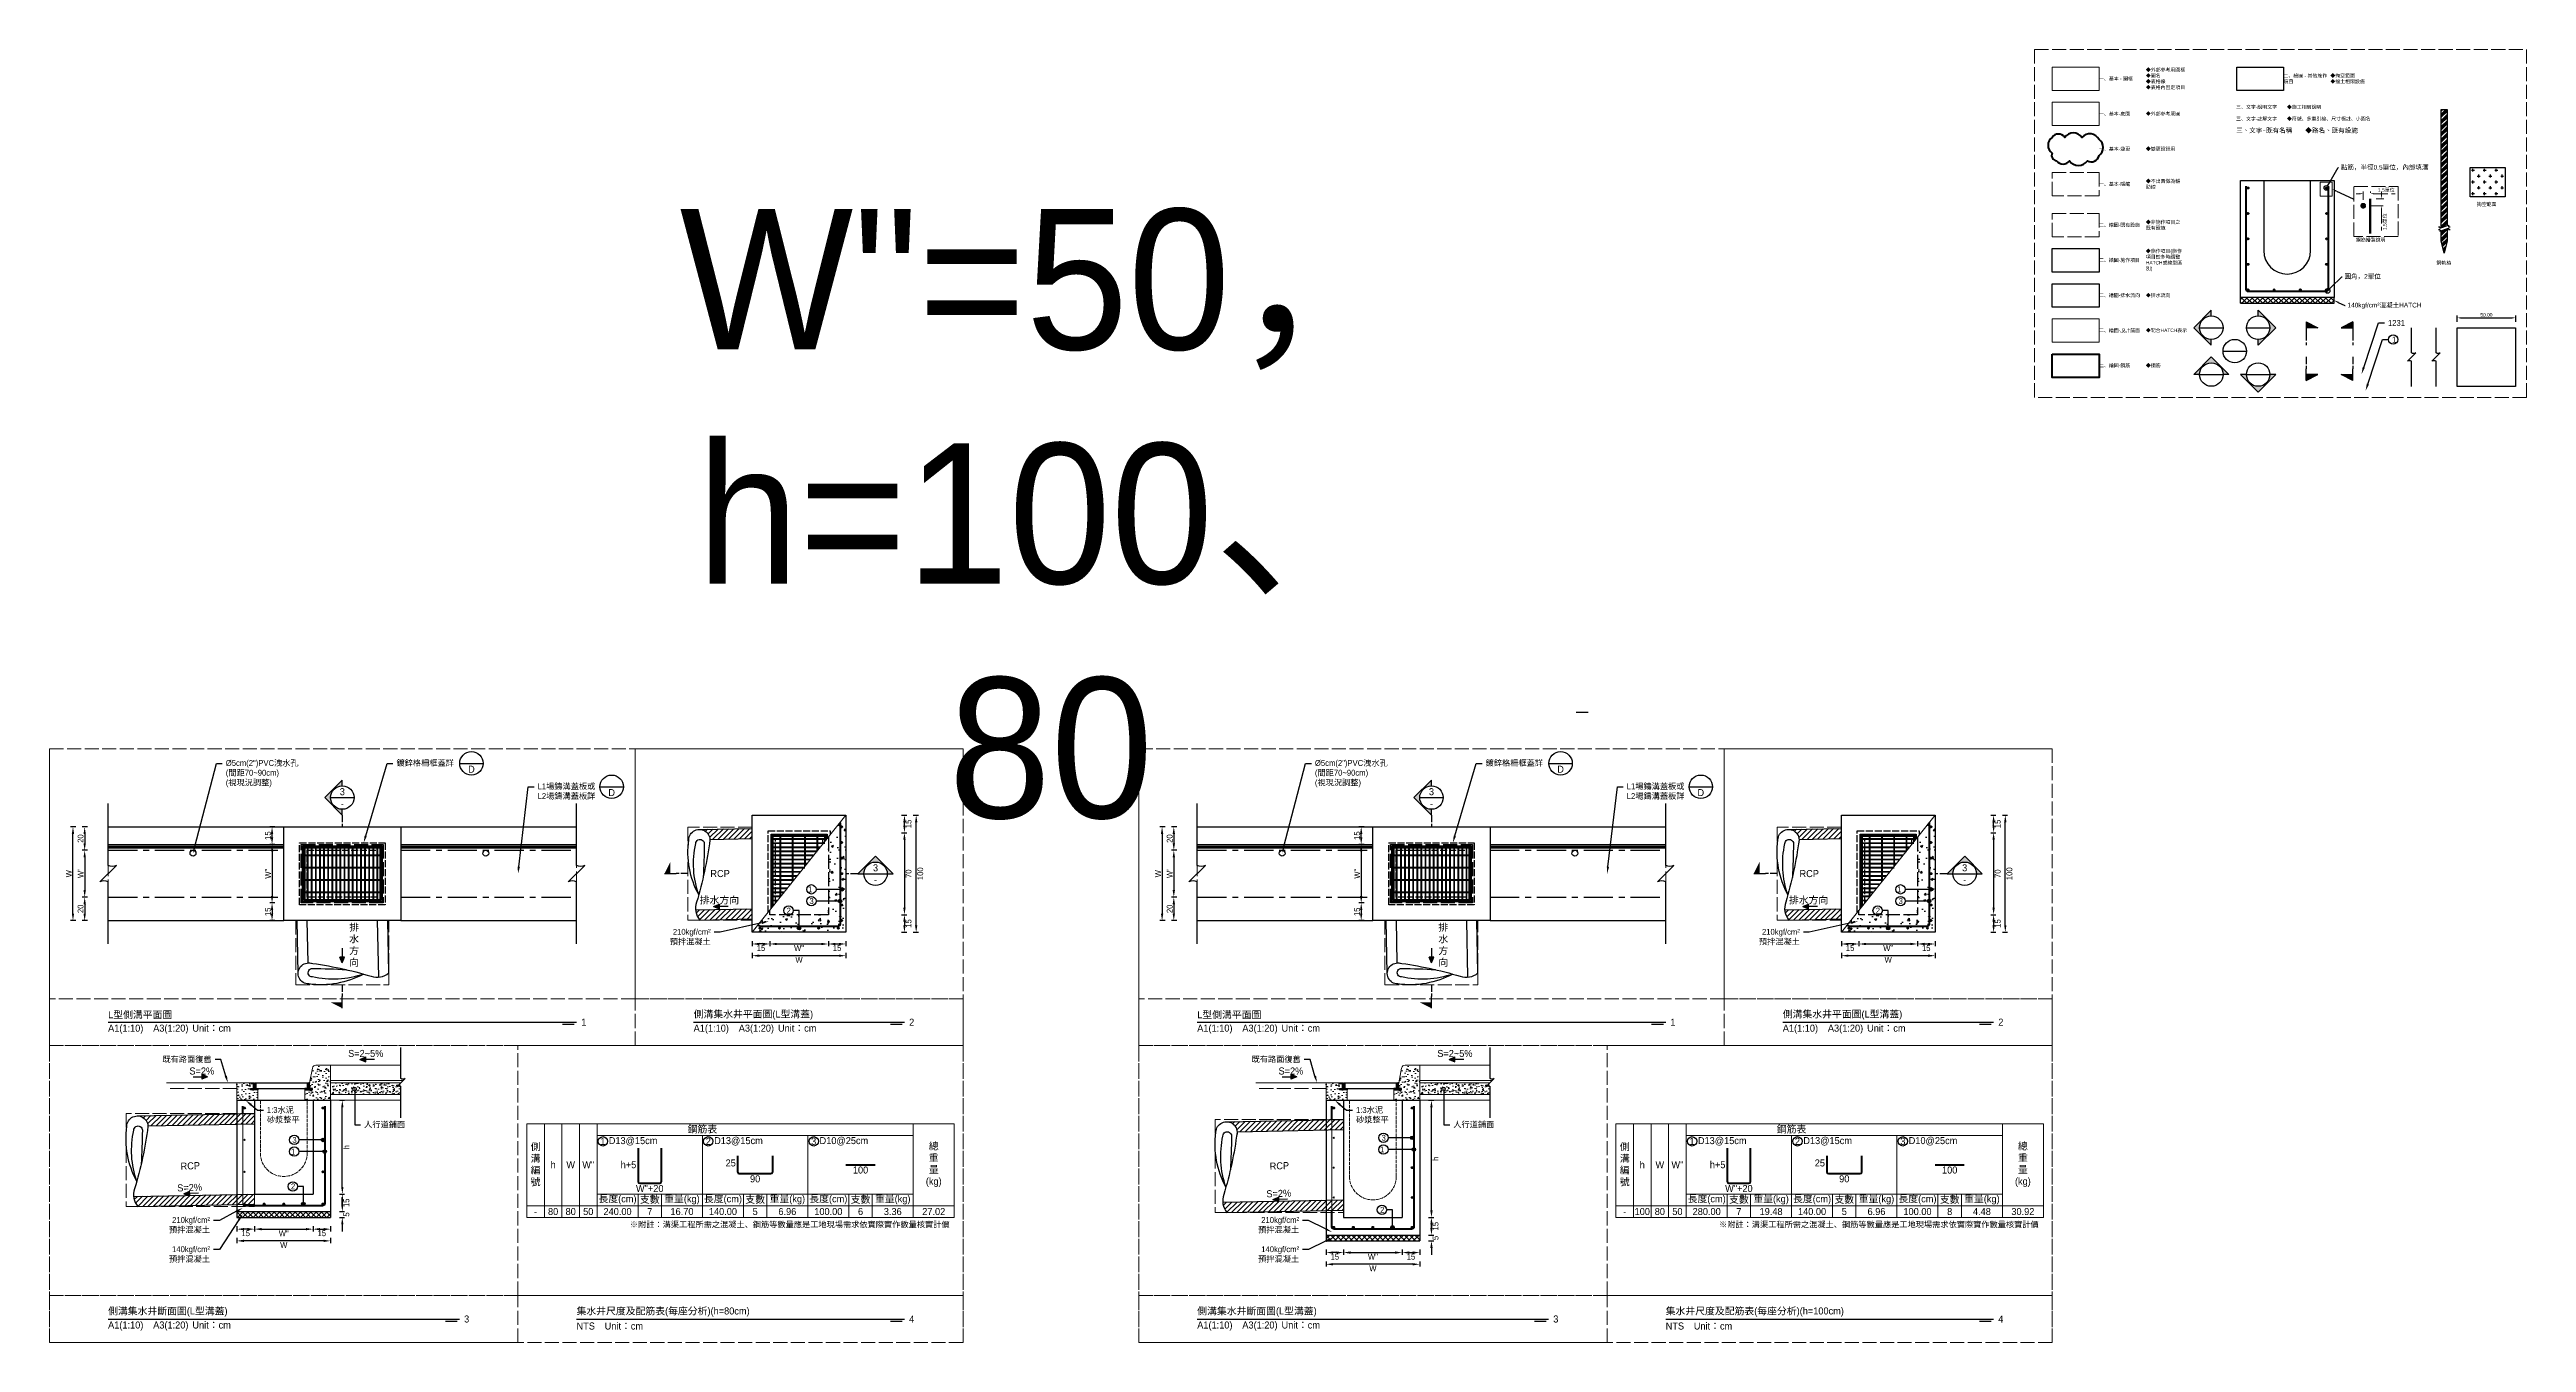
# Model space of a CAD drawing. Extents: x -6810 to 5075, y -2187 to 1200.
# Drawn here: x -1710 to 405, y -507 to 597 of the extents above; entities that cross this region are included whole.
import ezdxf
from ezdxf import colors
from ezdxf.entities.mleader import LeaderData, LeaderLine
from ezdxf.math import Vec2, Vec3

# ---------------------------------------------------------------- set-up
doc = ezdxf.new("R2010")
doc.units = 0
doc.header["$MEASUREMENT"] = 0
for name, pattern in [('ACAD_ISO02W100', [15, 12, -3]), ('CENTERX2', [4, 2.5, -0.5, 0.5, -0.5]), ('HIDDEN', [0.375, 0.25, -0.125])]:
    doc.linetypes.add(name, pattern=pattern)
for name, color, linetype, lineweight in [('一、1.基本-圖框', 7, 'Continuous', 20), ('一、2.基本-底圖', 9, 'Continuous', 20), ('一、3.基本-變更', 1, 'Continuous', 50), ('二、1.繪圖-既有設施', 8, 'Continuous', 20), ('二、2.繪圖-施作項目', 181, 'Continuous', 30), ('二、3.繪圖-排水流向', 170, 'Continuous', 30), ('二、4.繪圖-設計鋪面', 40, 'Continuous', 20), ('二、5.繪圖-鋼筋', 60, 'Continuous', 50), ('二、6.繪圖-其他施作項目', 35, 'Continuous', 30)]:
    doc.layers.add(name, color=color, linetype=linetype, lineweight=lineweight)
doc.layers.add('一、4.基本-隱藏', color=9, linetype='ACAD_ISO02W100', lineweight=20, plot=False)
for name, color, linetype in [('三、1.文字-說明文字', 2, 'Continuous'), ('三、3.文字-註解文字', 2, 'Continuous'), ('三、4.文字-既有名稱', 8, 'Continuous')]:
    doc.layers.add(name, color=color, linetype=linetype)
doc.styles.get("Standard").update_dxf_attribs({"font": 'kaiu.ttf', "height": 2})
doc.styles.add('既有名稱', font='kaiu.ttf', dxfattribs={"height": 4})
doc.styles.add('次圖名(詳圖)', font='MS PGothic.ttf', dxfattribs={"height": 6})
doc.styles.add('註解文字', font='MS PGothic.ttf', dxfattribs={"height": 3})
doc.styles.add('註解文字(詳圖)', font='MS PGothic.ttf', dxfattribs={"height": 5})
doc.styles.add('說明文字', font='MS PGothic.ttf', dxfattribs={"height": 3})
doc.dimstyles.new('註解文字', dxfattribs={"dimtxt": 3, "dimasz": 3, "dimexe": 2, "dimexo": 5, "dimgap": 1, "dimtad": 2, "dimzin": 0, "dimdsep": 46, "dimtxsty": '註解文字', "dimcen": 0.1, "dimclrd": 144, "dimclre": 144, "dimclrt": 256, "dimadec": 0, "dimazin": 0, "dimtfac": 1, "dimtofl": 0, "dimtmove": 0, "dimatfit": 3, "dimfxl": 15, "dimtolj": 1, "dimtzin": 0, "dimlwd": -1, "dimlwe": -1, "dimarcsym": 1})
doc.dimstyles.new('註解文字(詳圖)', dxfattribs={"dimtxt": 5, "dimasz": 6, "dimexe": 2, "dimexo": 5, "dimgap": 1, "dimtad": 2, "dimzin": 0, "dimdsep": 46, "dimtxsty": '註解文字(詳圖)', "dimcen": 0.1, "dimclrd": 144, "dimclre": 144, "dimclrt": 256, "dimadec": 0, "dimazin": 0, "dimtfac": 1, "dimtofl": 0, "dimtmove": 0, "dimatfit": 3, "dimfxlon": 1, "dimtolj": 1, "dimtzin": 0, "dimlwd": -1, "dimlwe": -1, "dimarcsym": 1})
pattern_1 = [(135, (-343.6543, -1312.1108), (-2.65165, -2.65165), []), (135, (-343.6543, -1311.227), (-2.65165, -2.65165), []), (135, (-343.6543, -1310.343), (-2.65165, -2.65165), []), (135, (-343.6543, -1309.459), (-2.65165, -2.65165), [])]
pattern_2 = [(45, (-1735.3608, 96.9043), (-2.65165, 2.65165), []), (45, (-1734.477, 96.9043), (-2.65165, 2.65165), []), (45, (-1733.593, 96.9043), (-2.65165, 2.65165), []), (45, (-1732.709, 96.9043), (-2.65165, 2.65165), [])]
pattern_3 = [(135, (-1273.6543, -1312.1108), (-2.65165, -2.65165), []), (135, (-1273.6543, -1311.227), (-2.65165, -2.65165), []), (135, (-1273.6543, -1310.343), (-2.65165, -2.65165), []), (135, (-1273.6543, -1309.459), (-2.65165, -2.65165), [])]
pattern_4 = [(45, (-2665.3608, 96.9043), (-2.65165, 2.65165), []), (45, (-2664.477, 96.9043), (-2.65165, 2.65165), []), (45, (-2663.593, 96.9043), (-2.65165, 2.65165), []), (45, (-2662.709, 96.9043), (-2.65165, 2.65165), [])]

msp = doc.modelspace()

# ---------------------------------------------------------------- texts
at = {"layer": '一、1.基本-圖框'}
for s, width, gutter_width, insert, char_height, attachment_point, style in [('{\\fMS PGothic|b0|i0|c128|p34;一、基本 - 圖框}', 37.92475, 1, (40, 572), 3, 4, '說明文字'), ('{\\fMS PGothic|b0|i0|c128|p34;◆外部參考用圖框\\P◆圖名\\P◆表格}線\\P{\\fMS PGothic|b0|i0|c128|p34;◆}表格{\\fPMingLiU|b0|i0|c136|p18;內}固定項目', 35.80343, 15, (80, 572), 3, 4, '說明文字'), ('側溝編號', 12.98354, 30, (-1295, -355.25), 6, 5, '註解文字(詳圖)'), ('{\\fMS PGothic|b0|i0|c128|p34;鋼筋表}', 94.24964, 30, (-1152.5, -325.25), 6, 5, '註解文字(詳圖)'), ('{\\fMS PGothic|b0|i0|c128|p34;總重量(kg)}', 6, 30, (-955, -355.25), 6, 5, '註解文字(詳圖)'), ('側溝編號', 12.98354, 30, (-365, -355.25), 6, 5, '註解文字(詳圖)'), ('{\\fMS PGothic|b0|i0|c128|p34;鋼筋表}', 94.24964, 30, (-222.5, -325.25), 6, 5, '註解文字(詳圖)'), ('{\\fMS PGothic|b0|i0|c128|p34;總重量(kg)}', 6, 30, (-25, -355.25), 6, 5, '註解文字(詳圖)'), ('{\\fMS PGothic|b0|i0|c128|p34;h}', 12.98354, 30, (-1280, -355.25), 6, 5, '註解文字(詳圖)'), ('{\\fMS PGothic|b0|i0|c128|p34;W}', 22.32258, 30, (-1265, -355.25), 6, 5, '註解文字(詳圖)'), ('W{\\fMS PGothic|b0|i0|c128|p34;"}', 22.32258, 30, (-1250, -355.25), 6, 5, '註解文字(詳圖)'), ('{\\fMS PGothic|b0|i0|c128|p34;h}', 12.98354, 30, (-350, -355.25), 6, 5, '註解文字(詳圖)'), ('{\\fMS PGothic|b0|i0|c128|p34;W}', 22.32258, 30, (-335, -355.25), 6, 5, '註解文字(詳圖)'), ('W{\\fMS PGothic|b0|i0|c128|p34;"}', 22.32258, 30, (-320, -355.25), 6, 5, '註解文字(詳圖)'), ('{\\fMS PGothic|b0|i0|c128|p34;長度(cm)}', 35.02324, 30, (-1225, -385.25), 6, 5, '註解文字(詳圖)'), ('{\\fMS PGothic|b0|i0|c128|p34;重量(kg)}', 30.27214, 30, (-1170, -385.25), 6, 5, '註解文字(詳圖)'), ('{\\fMS PGothic|b0|i0|c128|p34;長度(cm)}', 35.02324, 30, (-1135, -385.25), 6, 5, '註解文字(詳圖)'), ('{\\fMS PGothic|b0|i0|c128|p34;重量(kg)}', 30.27214, 30, (-1080, -385.25), 6, 5, '註解文字(詳圖)'), ('{\\fMS PGothic|b0|i0|c128|p34;長度(cm)}', 35.02324, 30, (-1045, -385.25), 6, 5, '註解文字(詳圖)'), ('{\\fMS PGothic|b0|i0|c128|p34;重量(kg)}', 30.27214, 30, (-990, -385.25), 6, 5, '註解文字(詳圖)'), ('{\\fMS PGothic|b0|i0|c128|p34;長度(cm)}', 35.02324, 30, (-295, -385.25), 6, 5, '註解文字(詳圖)'), ('{\\fMS PGothic|b0|i0|c128|p34;重量(kg)}', 30.27214, 30, (-240, -385.25), 6, 5, '註解文字(詳圖)'), ('{\\fMS PGothic|b0|i0|c128|p34;長度(cm)}', 35.02324, 30, (-205, -385.25), 6, 5, '註解文字(詳圖)'), ('{\\fMS PGothic|b0|i0|c128|p34;重量(kg)}', 30.27214, 30, (-150, -385.25), 6, 5, '註解文字(詳圖)'), ('{\\fMS PGothic|b0|i0|c128|p34;長度(cm)}', 35.02324, 30, (-115, -385.25), 6, 5, '註解文字(詳圖)'), ('{\\fMS PGothic|b0|i0|c128|p34;重量(kg)}', 30.27214, 30, (-60, -385.25), 6, 5, '註解文字(詳圖)'), ('{\\fMS PGothic|b0|i0|c128|p34;支數}', 19.27354, 30, (-1197.5, -385.25), 6, 5, '註解文字(詳圖)'), ('{\\fMS PGothic|b0|i0|c128|p34;支數}', 19.27354, 30, (-1107.5, -385.25), 6, 5, '註解文字(詳圖)'), ('{\\fMS PGothic|b0|i0|c128|p34;支數}', 19.27354, 30, (-1017.5, -385.25), 6, 5, '註解文字(詳圖)'), ('{\\fMS PGothic|b0|i0|c128|p34;支數}', 19.27354, 30, (-267.5, -385.25), 6, 5, '註解文字(詳圖)'), ('{\\fMS PGothic|b0|i0|c128|p34;支數}', 19.27354, 30, (-177.5, -385.25), 6, 5, '註解文字(詳圖)'), ('{\\fMS PGothic|b0|i0|c128|p34;支數}', 19.27354, 30, (-87.5, -385.25), 6, 5, '註解文字(詳圖)')]:
    msp.add_mtext_dynamic_manual_height_columns(s, width=width, gutter_width=gutter_width, heights=[0], dxfattribs=dict(at, insert=insert, char_height=char_height, attachment_point=attachment_point, style=style))
at = {"layer": '一、2.基本-底圖', "char_height": 3, "attachment_point": 4, "style": '說明文字'}
for s, width, insert in [('{\\fMS PGothic|b0|i0|c128|p34;一、基本-底圖}', 35.05604, (40, 542)), ('{\\fMS PGothic|b0|i0|c128|p34;◆外部參考底圖}', 31.67132, (80, 542))]:
    msp.add_mtext_dynamic_manual_height_columns(s, width=width, gutter_width=15, heights=[0], dxfattribs=dict(at, insert=insert))
at = {"layer": '一、3.基本-變更', "char_height": 3, "attachment_point": 4, "style": '說明文字'}
for s, width, insert in [('{\\fMS PGothic|b0|i0|c128|p34;一、基本-變更}', 35.53957, (40, 512)), ('{\\fMS PGothic|b0|i0|c128|p34;◆變更設計用}', 26.23159, (80, 512))]:
    msp.add_mtext_dynamic_manual_height_columns(s, width=width, gutter_width=15, heights=[0], dxfattribs=dict(at, insert=insert))
at = {"layer": '一、4.基本-隱藏'}
for s, width, gutter_width, insert, char_height, attachment_point, style in [('{\\fMS PGothic|b0|i0|c128|p34;◆不出圖做為輔助線}', 32.64664, 15, (80, 482), 3, 4, '說明文字'), ('{\\fMS PGothic|b0|i0|c128|p34;一、基本-隱藏}', 42.51711, 15, (40, 482), 3, 4, '說明文字'), ('掏空範圍', 18.9594, 20, (362.601, 466.437), 3, 1, '註解文字'), ('{\\fMS PGothic|b0|i0|c128|p34;W}"{\\fMS PGothic|b0|i0|c128|p34;=}5{\\fMS PGothic|b0|i0|c128|p34;0，h=100、80}', 698.49542, 30, (-855, 200), 120, 5, '次圖名(詳圖)'), ('{\\fMS PGothic|b0|i0|c128|p34;鋼筋}繪製{\\fPMingLiU|b0|i0|c136|p18;說}明', 27.01482, 15, (259.392, 436.011), 3, 1, '註解文字'), ('鋼軌樁', 14.717, 20, (328.171, 416.393), 3, 1, '註解文字')]:
    msp.add_mtext_dynamic_manual_height_columns(s, width=width, gutter_width=gutter_width, heights=[0], dxfattribs=dict(at, insert=insert, char_height=char_height, attachment_point=attachment_point, style=style))
at = {"layer": '三、1.文字-說明文字'}
for s, width, gutter_width, insert, char_height, attachment_point, style in [('{\\fMS PGothic|b0|i0|c128|p34;三、文字-\\fPMingLiU|b0|i0|c136|p18;說\\fMS PGothic|b0|i0|c128|p34;明文字\u3000\u3000◆}施工相關{\\fPMingLiU|b0|i0|c136|p18;說}明', 109.18856, 15, (157.082, 547.708), 3, 4, '說明文字'), ('{\\fMS PGothic|b0|i0|c128|p34;D}', 12.5857, 30, (-1349.75, -17.5), 6, 5, '註解文字(詳圖)'), ('{\\fMS PGothic|b0|i0|c128|p34;D}', 12.5857, 30, (-419.75, -17.5), 6, 5, '註解文字(詳圖)'), ('{\\fMS PGothic|b0|i0|c128|p34;D}', 12.5857, 30, (-1230, -37.5), 6, 5, '註解文字(詳圖)'), ('{\\fMS PGothic|b0|i0|c128|p34;D}', 12.5857, 30, (-300, -37.5), 6, 5, '註解文字(詳圖)'), ('排水方向', 33.65089, 30, (-1137.988, -129.699), 6, 5, '註解文字(詳圖)'), ('排水方向', 33.65089, 30, (-207.988, -129.699), 6, 5, '註解文字(詳圖)'), ('{\\fMS PGothic|b0|i0|c128|p34;排水方向}', 6, 30, (-1449.928, -167.802), 6, 5, '註解文字(詳圖)'), ('{\\fMS PGothic|b0|i0|c128|p34;排水方向}', 6, 30, (-519.928, -167.802), 6, 5, '註解文字(詳圖)')]:
    msp.add_mtext_dynamic_manual_height_columns(s, width=width, gutter_width=gutter_width, heights=[0], dxfattribs=dict(at, insert=insert, char_height=char_height, attachment_point=attachment_point, style=style))
at = {"layer": '三、1.文字-說明文字', "linetype": 'ACAD_ISO02W100', "ltscale": 0.25, "char_height": 6, "attachment_point": 5, "style": '次圖名(詳圖)'}
for insert in [(-1137.426, -106.676), (-207.426, -106.676)]:
    msp.add_mtext_dynamic_manual_height_columns('RCP', width=5.20703, gutter_width=30, heights=[0], dxfattribs=dict(at, insert=insert))
at = {"layer": '三、1.文字-說明文字', "linetype": 'ACAD_ISO02W100', "ltscale": 0.25, "char_height": 6, "attachment_point": 5, "rotation": 2, "style": '次圖名(詳圖)'}
for insert in [(-1589.852, -356.234), (-659.852, -356.234)]:
    msp.add_mtext_dynamic_manual_height_columns('{\\fMS PGothic|b0|i0|c128|p34;RCP}', width=11.08004, gutter_width=30, heights=[0], dxfattribs=dict(at, insert=insert))
at = {"layer": '三、3.文字-註解文字'}
for s, width, gutter_width, insert, char_height, attachment_point, style in [('{\\fMS PGothic|b0|i0|c128|p34;三、文字-註解文字\u3000\u3000◆符號、多重引線、尺寸標註、小圖名}', 110.73428, 15, (157.082, 537.708), 3, 4, '說明文字'), ('3', 6.60394, 25, (-1460, -36.75), 6, 5, '註解文字(詳圖)'), ('3', 6.60394, 25, (-530, -36.75), 6, 5, '註解文字(詳圖)'), ('-', 6.60394, 25, (-1460, -46.75), 6, 5, '註解文字(詳圖)'), ('-', 6.60394, 25, (-530, -46.75), 6, 5, '註解文字(詳圖)'), ('3', 6.60394, 25, (-1004.693, -101.75), 6, 5, '註解文字(詳圖)'), ('3', 6.60394, 25, (-74.693, -101.75), 6, 5, '註解文字(詳圖)'), ('-', 6.60394, 25, (-1004.693, -111.75), 6, 5, '註解文字(詳圖)'), ('-', 6.60394, 25, (-74.693, -111.75), 6, 5, '註解文字(詳圖)'), ('L型側溝平面圖', 131.94411, 15, (-1660, -227.5), 6, 4, '次圖名(詳圖)'), ('1', 3, 15, (-1256, -233.5), 6, 4, '次圖名(詳圖)'), ('側溝集水井平面圖(L型溝蓋)', 131.94411, 15, (-1160, -227.5), 6, 4, '次圖名(詳圖)'), ('2', 3, 15, (-976, -233.5), 6, 4, '次圖名(詳圖)'), ('L型側溝平面圖', 131.94411, 15, (-730, -227.5), 6, 4, '次圖名(詳圖)'), ('1', 3, 15, (-326, -233.5), 6, 4, '次圖名(詳圖)'), ('側溝集水井平面圖(L型溝蓋)', 131.94411, 15, (-230, -227.5), 6, 4, '次圖名(詳圖)'), ('2', 3, 15, (-46, -233.5), 6, 4, '次圖名(詳圖)'), ('A1(1:10)\u3000A3(1:20){\\fMS PGothic|b0|i0|c128|p34;^IUnit：cm}', 136.03259, 15, (-1660, -239.5), 6, 4, '次圖名(詳圖)'), ('A1(1:10)\u3000A3(1:20){\\fMS PGothic|b0|i0|c128|p34;^IUnit：cm}', 136.03259, 15, (-1160, -239.5), 6, 4, '次圖名(詳圖)'), ('A1(1:10)\u3000A3(1:20){\\fMS PGothic|b0|i0|c128|p34;^IUnit：cm}', 136.03259, 15, (-730, -239.5), 6, 4, '次圖名(詳圖)'), ('A1(1:10)\u3000A3(1:20){\\fMS PGothic|b0|i0|c128|p34;^IUnit：cm}', 136.03259, 15, (-230, -239.5), 6, 4, '次圖名(詳圖)'), ('1', 8.38231, 30, (-1237.5, -335.25), 6, 5, '註解文字(詳圖)'), ('D13@15cm', 6.06582, 30, (-1232.5, -335.25), 6, 4, '註解文字(詳圖)'), ('2', 8.38231, 30, (-1147.5, -335.25), 6, 5, '註解文字(詳圖)'), ('{\\fMS PGothic|b0|i0|c128|p34;D1}3{\\fMS PGothic|b0|i0|c128|p34;@}1{\\fMS PGothic|b0|i0|c128|p34;5cm}', 6.06582, 30, (-1142.5, -335.25), 6, 4, '註解文字(詳圖)'), ('3', 8.38231, 30, (-1057.5, -335.25), 6, 5, '註解文字(詳圖)'), ('{\\fMS PGothic|b0|i0|c128|p34;D1}0{\\fMS PGothic|b0|i0|c128|p34;@}25{\\fMS PGothic|b0|i0|c128|p34;cm}', 6.06582, 30, (-1052.5, -335.25), 6, 4, '註解文字(詳圖)'), ('1', 8.38231, 30, (-307.5, -335.25), 6, 5, '註解文字(詳圖)'), ('D13@15cm', 6.06582, 30, (-302.5, -335.25), 6, 4, '註解文字(詳圖)'), ('2', 8.38231, 30, (-217.5, -335.25), 6, 5, '註解文字(詳圖)'), ('{\\fMS PGothic|b0|i0|c128|p34;D1}3{\\fMS PGothic|b0|i0|c128|p34;@}1{\\fMS PGothic|b0|i0|c128|p34;5cm}', 6.06582, 30, (-212.5, -335.25), 6, 4, '註解文字(詳圖)'), ('3', 8.38231, 30, (-127.5, -335.25), 6, 5, '註解文字(詳圖)'), ('{\\fMS PGothic|b0|i0|c128|p34;D1}0{\\fMS PGothic|b0|i0|c128|p34;@}25{\\fMS PGothic|b0|i0|c128|p34;cm}', 6.06582, 30, (-122.5, -335.25), 6, 4, '註解文字(詳圖)'), ('-', 9.06048, 30, (-1295, -395.25), 6, 5, '註解文字(詳圖)'), ('80', 9.06048, 30, (-1280, -395.25), 6, 5, '註解文字(詳圖)'), ('80', 9.06048, 30, (-1265, -395.25), 6, 5, '註解文字(詳圖)'), ('50', 9.06048, 30, (-1250, -395.25), 6, 5, '註解文字(詳圖)'), ('240.00', 9.06048, 30, (-1225, -395.25), 6, 5, '註解文字(詳圖)'), ('7', 9.06048, 30, (-1197.5, -395.25), 6, 5, '註解文字(詳圖)'), ('16.70', 9.06048, 30, (-1170, -395.25), 6, 5, '註解文字(詳圖)'), ('{\\fMS PGothic|b0|i0|c128|p34;1}4{\\fMS PGothic|b0|i0|c128|p34;0.00}', 9.06048, 30, (-1135, -395.25), 6, 5, '註解文字(詳圖)'), ('5', 9.06048, 30, (-1107.5, -395.25), 6, 5, '註解文字(詳圖)'), ('6.96', 9.06048, 30, (-1080, -395.25), 6, 5, '註解文字(詳圖)'), ('{\\fMS PGothic|b0|i0|c128|p34;100}.00', 9.06048, 30, (-1045, -395.25), 6, 5, '註解文字(詳圖)'), ('6', 9.06048, 30, (-1017.5, -395.25), 6, 5, '註解文字(詳圖)'), ('3.36', 9.06048, 30, (-990, -395.25), 6, 5, '註解文字(詳圖)'), ('27.02', 9.06048, 30, (-955, -395.25), 6, 5, '註解文字(詳圖)'), ('-', 9.06048, 30, (-365, -395.25), 6, 5, '註解文字(詳圖)'), ('100', 9.06048, 30, (-350, -395.25), 6, 5, '註解文字(詳圖)'), ('80', 9.06048, 30, (-335, -395.25), 6, 5, '註解文字(詳圖)'), ('50', 9.06048, 30, (-320, -395.25), 6, 5, '註解文字(詳圖)'), ('280.00', 9.06048, 30, (-295, -395.25), 6, 5, '註解文字(詳圖)'), ('7', 9.06048, 30, (-267.5, -395.25), 6, 5, '註解文字(詳圖)'), ('19.48', 9.06048, 30, (-240, -395.25), 6, 5, '註解文字(詳圖)'), ('{\\fMS PGothic|b0|i0|c128|p34;1}4{\\fMS PGothic|b0|i0|c128|p34;0.00}', 9.06048, 30, (-205, -395.25), 6, 5, '註解文字(詳圖)'), ('5', 9.06048, 30, (-177.5, -395.25), 6, 5, '註解文字(詳圖)'), ('6.96', 9.06048, 30, (-150, -395.25), 6, 5, '註解文字(詳圖)'), ('{\\fMS PGothic|b0|i0|c128|p34;100}.00', 9.06048, 30, (-115, -395.25), 6, 5, '註解文字(詳圖)'), ('8', 9.06048, 30, (-87.5, -395.25), 6, 5, '註解文字(詳圖)'), ('4.48', 9.06048, 30, (-60, -395.25), 6, 5, '註解文字(詳圖)'), ('30.92', 9.06048, 30, (-25, -395.25), 6, 5, '註解文字(詳圖)'), ('{\\fMS PGothic|b0|i0|c128|p34;側溝}集水井{\\fMS PGothic|b0|i0|c128|p34;斷面圖(L型溝蓋)}', 131.94411, 15, (-1660, -481), 6, 4, '次圖名(詳圖)'), ('3', 3, 15, (-1356, -487), 6, 4, '次圖名(詳圖)'), ('{\\fMS PGothic|b0|i0|c128|p34;集水井尺度及配筋表(每座分析)(h=}8{\\fMS PGothic|b0|i0|c128|p34;0cm)}', 158.98104, 15, (-1260, -481), 6, 4, '次圖名(詳圖)'), ('4', 3, 15, (-976, -487), 6, 4, '次圖名(詳圖)'), ('{\\fMS PGothic|b0|i0|c128|p34;側溝}集水井{\\fMS PGothic|b0|i0|c128|p34;斷面圖(L型溝蓋)}', 131.94411, 15, (-730, -481), 6, 4, '次圖名(詳圖)'), ('3', 3, 15, (-426, -487), 6, 4, '次圖名(詳圖)'), ('{\\fMS PGothic|b0|i0|c128|p34;集水井尺度及配筋表}(每座分析){\\fMS PGothic|b0|i0|c128|p34;(h=100cm)}', 158.98104, 15, (-330, -481), 6, 4, '次圖名(詳圖)'), ('4', 3, 15, (-46, -487), 6, 4, '次圖名(詳圖)'), ('A1(1:10)\u3000A3(1:20){\\fMS PGothic|b0|i0|c128|p34;^IUnit：cm}', 136.03259, 15, (-1660, -493), 6, 4, '次圖名(詳圖)'), ('NTS{\\fMS PGothic|b0|i0|c128|p34;^IUnit：cm}', 136.03259, 15, (-1260, -493), 6, 4, '次圖名(詳圖)'), ('A1(1:10)\u3000A3(1:20){\\fMS PGothic|b0|i0|c128|p34;^IUnit：cm}', 136.03259, 15, (-730, -493), 6, 4, '次圖名(詳圖)'), ('NTS{\\fMS PGothic|b0|i0|c128|p34;^IUnit：cm}', 136.03259, 15, (-330, -493), 6, 4, '次圖名(詳圖)')]:
    msp.add_mtext_dynamic_manual_height_columns(s, width=width, gutter_width=gutter_width, heights=[0], dxfattribs=dict(at, insert=insert, char_height=char_height, attachment_point=attachment_point, style=style))
at = {"layer": '三、3.文字-註解文字', "ltscale": 0.25, "char_height": 5, "attachment_point": 1, "style": '註解文字(詳圖)'}
for insert in [(-1214.471, -403.766), (-284.471, -403.766)]:
    msp.add_mtext_dynamic_manual_height_columns('{\\fMS PGothic|b0|i0|c128|p34;※附註：溝渠工程所需之混凝土、鋼筋等數量應是工地現場需求依實際實作數量核實計價}', width=277.93933, gutter_width=30, heights=[0], dxfattribs=dict(at, insert=insert))
at = {"layer": '三、4.文字-既有名稱', "insert": (157.082, 527.708), "char_height": 4, "attachment_point": 4, "style": '既有名稱'}
msp.add_mtext_dynamic_manual_height_columns('三、文字-既有名稱\u3000\u3000◆路名、既有設施', width=104.31543, gutter_width=20, heights=[0], dxfattribs=at)
at = {"layer": '二、1.繪圖-既有設施', "char_height": 3, "attachment_point": 4, "style": '說明文字'}
for s, width, insert in [('{\\fMS PGothic|b0|i0|c128|p34;二、繪圖-既有設施}', 38.83369, (40, 447)), ('{\\fMS PGothic|b0|i0|c128|p34;◆非施作項目之既有設施}', 32.59781, (80, 447))]:
    msp.add_mtext_dynamic_manual_height_columns(s, width=width, gutter_width=15, heights=[0], dxfattribs=dict(at, insert=insert))
at = {"layer": '二、2.繪圖-施作項目', "char_height": 3, "attachment_point": 4, "style": '說明文字'}
for s, width, insert in [('{\\fMS PGothic|b0|i0|c128|p34;◆施作項目(施作項目較多時調整HATCH或線型區別)}', 32.66801, (80, 417)), ('{\\fMS PGothic|b0|i0|c128|p34;二、繪圖-施作項目}', 45.60771, (40, 417))]:
    msp.add_mtext_dynamic_manual_height_columns(s, width=width, gutter_width=15, heights=[0], dxfattribs=dict(at, insert=insert))
at = {"layer": '二、3.繪圖-排水流向'}
for s, width, gutter_width, insert, char_height, attachment_point, style in [('二、繪圖-排水流向', 66.83656, 15, (40, 387), 3, 4, '說明文字'), ('{\\fMS PGothic|b0|i0|c128|p34;◆排水流向}', 69.24082, 15, (80, 387), 3, 4, '說明文字'), ('{\\fMS PGothic|b0|i0|c128|p34;S=2%}', 10.17412, 30, (-1580, -275.25), 6, 5, '註解文字(詳圖)'), ('{\\fMS PGothic|b0|i0|c128|p34;S=2~5%}', 10.17412, 30, (-1440, -260.25), 6, 5, '註解文字(詳圖)'), ('{\\fMS PGothic|b0|i0|c128|p34;S=2%}', 10.17412, 30, (-650, -275.25), 6, 5, '註解文字(詳圖)'), ('{\\fMS PGothic|b0|i0|c128|p34;S=2~5%}', 10.17412, 30, (-510, -260.25), 6, 5, '註解文字(詳圖)')]:
    msp.add_mtext_dynamic_manual_height_columns(s, width=width, gutter_width=gutter_width, heights=[0], dxfattribs=dict(at, insert=insert, char_height=char_height, attachment_point=attachment_point, style=style))
at = {"layer": '二、3.繪圖-排水流向', "char_height": 6, "attachment_point": 5, "rotation": 2, "style": '註解文字(詳圖)'}
for insert in [(-1590.396, -374.784), (-660.396, -379.784)]:
    msp.add_mtext_dynamic_manual_height_columns('{\\fMS PGothic|b0|i0|c128|p34;S=2%}', width=10.17412, gutter_width=30, heights=[0], dxfattribs=dict(at, insert=insert))
at = {"layer": '二、4.繪圖-設計鋪面', "char_height": 3, "attachment_point": 4, "style": '說明文字'}
for s, width, insert in [('{\\fMS PGothic|b0|i0|c128|p34;二、繪圖-}設計{\\fMS PGothic|b0|i0|c128|p34;鋪面}', 35.9805, (40, 357)), ('{\\fMS PGothic|b0|i0|c128|p34;◆配合HATCH表示}', 53.90893, (80, 357))]:
    msp.add_mtext_dynamic_manual_height_columns(s, width=width, gutter_width=15, heights=[0], dxfattribs=dict(at, insert=insert))
at = {"layer": '二、5.繪圖-鋼筋'}
for s, width, gutter_width, insert, char_height, attachment_point, style in [('{\\fMS PGothic|b0|i0|c128|p34;二、繪圖-}鋼筋', 45.60771, 15, (40, 327), 3, 4, '說明文字'), ('{\\fMS PGothic|b0|i0|c128|p34;◆}鋼筋', 32.66801, 15, (80, 327), 3, 4, '說明文字'), ('{\\fMS PGothic|b0|i0|c128|p34;h+}5', 8.87231, 30, (-1209, -355.25), 6, 6, '註解文字(詳圖)'), ('25', 8.87231, 30, (-1124, -353.75), 6, 6, '註解文字(詳圖)'), ('100', 3.56631, 30, (-1017.5, -356.75), 6, 2, '註解文字(詳圖)'), ('{\\fMS PGothic|b0|i0|c128|p34;h+}5', 8.87231, 30, (-279, -355.25), 6, 6, '註解文字(詳圖)'), ('25', 8.87231, 30, (-194, -353.75), 6, 6, '註解文字(詳圖)'), ('100', 3.56631, 30, (-87.5, -356.75), 6, 2, '註解文字(詳圖)'), ('{\\fMS PGothic|b0|i0|c128|p34;W}"+2{\\fMS PGothic|b0|i0|c128|p34;0}', 3.56631, 30, (-1197.5, -372.5), 6, 2, '註解文字(詳圖)'), ('90', 3.56631, 30, (-1107.5, -364.25), 6, 2, '註解文字(詳圖)'), ('{\\fMS PGothic|b0|i0|c128|p34;W}"+2{\\fMS PGothic|b0|i0|c128|p34;0}', 3.56631, 30, (-267.5, -372.5), 6, 2, '註解文字(詳圖)'), ('90', 3.56631, 30, (-177.5, -364.25), 6, 2, '註解文字(詳圖)')]:
    msp.add_mtext_dynamic_manual_height_columns(s, width=width, gutter_width=gutter_width, heights=[0], dxfattribs=dict(at, insert=insert, char_height=char_height, attachment_point=attachment_point, style=style))
at = {"layer": '二、6.繪圖-其他施作項目', "char_height": 3, "attachment_point": 4, "style": '說明文字'}
for s, width, gutter_width, insert in [('二{\\fMS PGothic|b0|i0|c128|p34;、}繪圖{\\fMS PGothic|b0|i0|c128|p34; - }其他施作項目', 37.92475, 1, (197.551, 572)), ('{\\fMS PGothic|b0|i0|c128|p34;◆}掏空範圍\\P{\\fMS PGothic|b0|i0|c128|p34;◆}擋土相關設施', 35.80343, 15, (237.551, 572))]:
    msp.add_mtext_dynamic_manual_height_columns(s, width=width, gutter_width=gutter_width, heights=[0], dxfattribs=dict(at, insert=insert))

# ---------------------------------------------------------------- blocks, each defined once
blk = doc.blocks.new('*D1')
at = {"layer": 'Defpoints', "color": 0, "transparency": 16777216}
for p in [(395.8, 367.9), (345.8, 359.4), (395.8, 359.4)]:
    blk.add_point(p, dxfattribs=at)
at = {"layer": '三、3.文字-註解文字', "color": 144, "transparency": 16777216}
for p, q in [((345.8, 364.4), (345.8, 369.9)), ((348.8, 367.9), (392.8, 367.9)), ((395.8, 364.4), (395.8, 369.9))]:
    blk.add_line(p, q, dxfattribs=at)
for points in [[(348.8, 368.4), (348.8, 367.4), (345.8, 367.9)], [(392.8, 368.4), (392.8, 367.4), (395.8, 367.9)]]:
    blk.add_solid(points, dxfattribs=at)
at = {"layer": '三、3.文字-註解文字', "transparency": 16777216, "insert": (370.8, 370.4), "char_height": 3, "attachment_point": 5, "style": '註解文字'}
blk.add_mtext('\\A1;50.00', dxfattribs=at)
blk = doc.blocks.new('_DotBlank')
at = {"color": 0, "linetype": 'ByBlock', "lineweight": -2}
blk.add_line((-0.5, 0), (-1, 0), dxfattribs=at)
blk.add_circle((0, 0), 0.5, dxfattribs=at)
blk = doc.blocks.new('*D2')
at = {"layer": 'Defpoints', "color": 0, "transparency": 16777216}
for p in [(271.7, 473.9), (271.7, 469.6), (265.7, 463.6)]:
    blk.add_point(p, dxfattribs=at)
at = {"layer": '一、4.基本-隱藏', "color": 144, "transparency": 16777216}
for p, q in [((262.7, 473.9), (259.7, 473.9)), ((265.7, 468.6), (265.7, 475.9)), ((271.7, 474.6), (271.7, 475.9)), ((274.7, 473.9), (292.9, 473.9))]:
    blk.add_line(p, q, dxfattribs=at)
for points in [[(262.7, 474.4), (262.7, 473.4), (265.7, 473.9)], [(274.7, 474.4), (274.7, 473.4), (271.7, 473.9)]]:
    blk.add_solid(points, dxfattribs=at)
at = {"layer": '一、4.基本-隱藏', "transparency": 16777216, "insert": (285.3, 476.9), "char_height": 3, "attachment_point": 5, "style": '註解文字'}
blk.add_mtext('\\A1;1.5單位', dxfattribs=at)
blk = doc.blocks.new('*D3')
at = {"layer": 'Defpoints', "color": 0, "transparency": 16777216}
for p in [(271.7, 469.6), (265.7, 463.6), (281.3, 463.6)]:
    blk.add_point(p, dxfattribs=at)
at = {"layer": '一、4.基本-隱藏', "color": 144, "transparency": 16777216}
for p, q in [((276.7, 469.6), (283.3, 469.6)), ((281.3, 472.6), (281.3, 475.6)), ((270.7, 463.6), (283.3, 463.6)), ((281.3, 460.6), (281.3, 442.4))]:
    blk.add_line(p, q, dxfattribs=at)
for points in [[(280.8, 472.6), (281.8, 472.6), (281.3, 469.6)], [(280.8, 460.6), (281.8, 460.6), (281.3, 463.6)]]:
    blk.add_solid(points, dxfattribs=at)
at = {"layer": '一、4.基本-隱藏', "transparency": 16777216, "insert": (284.2, 450), "char_height": 3, "attachment_point": 5, "rotation": 90, "style": '註解文字'}
blk.add_mtext('\\A1;1.5單位', dxfattribs=at)
blk = doc.blocks.new('*D80')
at = {"layer": 'Defpoints', "color": 0, "transparency": 16777216}
for p in [(-730, -66.75), (-750, -86.75), (-730, -86.75)]:
    blk.add_point(p, dxfattribs=at)
at = {"layer": '三、3.文字-註解文字', "color": 144, "transparency": 16777216}
for p, q in [((-747.5, -66.75), (-752, -66.75)), ((-750, -72.75), (-750, -80.75)), ((-747.5, -86.75), (-752, -86.75))]:
    blk.add_line(p, q, dxfattribs=at)
for points in [[(-751, -72.75), (-749, -72.75), (-750, -66.75)], [(-751, -80.75), (-749, -80.75), (-750, -86.75)]]:
    blk.add_solid(points, dxfattribs=at)
at = {"layer": '三、3.文字-註解文字', "transparency": 16777216, "insert": (-753.5, -76.75), "char_height": 5, "attachment_point": 5, "rotation": 90, "style": '註解文字(詳圖)'}
blk.add_mtext('\\A1;20', dxfattribs=at)
blk = doc.blocks.new('*D81')
at = {"layer": 'Defpoints', "color": 0, "transparency": 16777216}
for p in [(-730, -86.75), (-750, -126.75), (-730, -126.75)]:
    blk.add_point(p, dxfattribs=at)
at = {"layer": '三、3.文字-註解文字', "color": 144, "transparency": 16777216}
for p, q in [((-747.5, -86.75), (-752, -86.75)), ((-750, -92.75), (-750, -120.75)), ((-747.5, -126.75), (-752, -126.75))]:
    blk.add_line(p, q, dxfattribs=at)
for points in [[(-751, -92.75), (-749, -92.75), (-750, -86.75)], [(-751, -120.75), (-749, -120.75), (-750, -126.75)]]:
    blk.add_solid(points, dxfattribs=at)
at = {"layer": '三、3.文字-註解文字', "transparency": 16777216, "insert": (-753.5, -106.75), "char_height": 5, "attachment_point": 5, "rotation": 90, "style": '註解文字(詳圖)'}
blk.add_mtext("\\A1;W'", dxfattribs=at)
blk = doc.blocks.new('*D82')
at = {"layer": 'Defpoints', "color": 0, "transparency": 16777216}
for p in [(-730, -126.75), (-750, -146.75), (-730, -146.75)]:
    blk.add_point(p, dxfattribs=at)
at = {"layer": '三、3.文字-註解文字', "color": 144, "transparency": 16777216}
for p, q in [((-747.5, -126.75), (-752, -126.75)), ((-747.5, -146.75), (-752, -146.75)), ((-750, -132.75), (-750, -140.75))]:
    blk.add_line(p, q, dxfattribs=at)
for points in [[(-751, -132.75), (-749, -132.75), (-750, -126.75)], [(-751, -140.75), (-749, -140.75), (-750, -146.75)]]:
    blk.add_solid(points, dxfattribs=at)
at = {"layer": '三、3.文字-註解文字', "transparency": 16777216, "insert": (-753.5, -136.75), "char_height": 5, "attachment_point": 5, "rotation": 90, "style": '註解文字(詳圖)'}
blk.add_mtext('\\A1;20', dxfattribs=at)
blk = doc.blocks.new('*D83')
at = {"layer": 'Defpoints', "color": 0, "linetype": 'ACAD_ISO02W100', "ltscale": 0.25, "transparency": 16777216}
for p in [(-115, -141.75), (-100, -156.75), (-100, -166.75)]:
    blk.add_point(p, dxfattribs=at)
at = {"layer": '三、1.文字-說明文字', "color": 144, "ltscale": 0.25, "transparency": 16777216}
for p, q in [((-115, -164.25), (-115, -168.75)), ((-109, -166.75), (-106, -166.75)), ((-100, -164.25), (-100, -168.75))]:
    blk.add_line(p, q, dxfattribs=at)
at = {"layer": '三、1.文字-說明文字', "color": 144, "linetype": 'ACAD_ISO02W100', "ltscale": 0.25, "transparency": 16777216}
for points in [[(-109, -165.75), (-109, -167.75), (-115, -166.75)], [(-106, -165.75), (-106, -167.75), (-100, -166.75)]]:
    blk.add_solid(points, dxfattribs=at)
at = {"layer": '三、1.文字-說明文字', "linetype": 'ACAD_ISO02W100', "ltscale": 0.25, "transparency": 16777216, "insert": (-107.5, -170.25), "char_height": 5, "attachment_point": 5, "style": '註解文字(詳圖)'}
blk.add_mtext('\\A1;15', dxfattribs=at)
blk = doc.blocks.new('*D84')
at = {"layer": 'Defpoints', "color": 0, "linetype": 'ACAD_ISO02W100', "ltscale": 0.25, "transparency": 16777216}
for p in [(-165, -141.75), (-180, -156.75), (-180, -166.75)]:
    blk.add_point(p, dxfattribs=at)
at = {"layer": '三、1.文字-說明文字', "color": 144, "ltscale": 0.25, "transparency": 16777216}
for p, q in [((-180, -164.25), (-180, -168.75)), ((-171, -166.75), (-174, -166.75)), ((-165, -164.25), (-165, -168.75))]:
    blk.add_line(p, q, dxfattribs=at)
at = {"layer": '三、1.文字-說明文字', "color": 144, "linetype": 'ACAD_ISO02W100', "ltscale": 0.25, "transparency": 16777216}
for points in [[(-174, -165.75), (-174, -167.75), (-180, -166.75)], [(-171, -165.75), (-171, -167.75), (-165, -166.75)]]:
    blk.add_solid(points, dxfattribs=at)
at = {"layer": '三、1.文字-說明文字', "linetype": 'ACAD_ISO02W100', "ltscale": 0.25, "transparency": 16777216, "insert": (-172.5, -170.25), "char_height": 5, "attachment_point": 5, "style": '註解文字(詳圖)'}
blk.add_mtext('\\A1;15', dxfattribs=at)
blk = doc.blocks.new('*D85')
at = {"layer": 'Defpoints', "color": 0, "linetype": 'ACAD_ISO02W100', "ltscale": 0.25, "transparency": 16777216}
for p in [(-165, -141.75), (-115, -141.75), (-115, -166.75)]:
    blk.add_point(p, dxfattribs=at)
at = {"layer": '三、1.文字-說明文字', "color": 144, "ltscale": 0.25, "transparency": 16777216}
for p, q in [((-165, -164.25), (-165, -168.75)), ((-159, -166.75), (-121, -166.75)), ((-115, -164.25), (-115, -168.75))]:
    blk.add_line(p, q, dxfattribs=at)
at = {"layer": '三、1.文字-說明文字', "color": 144, "linetype": 'ACAD_ISO02W100', "ltscale": 0.25, "transparency": 16777216}
for points in [[(-159, -165.75), (-159, -167.75), (-165, -166.75)], [(-121, -165.75), (-121, -167.75), (-115, -166.75)]]:
    blk.add_solid(points, dxfattribs=at)
at = {"layer": '三、1.文字-說明文字', "linetype": 'ACAD_ISO02W100', "ltscale": 0.25, "transparency": 16777216, "insert": (-140, -170.25), "char_height": 5, "attachment_point": 5, "style": '註解文字(詳圖)'}
blk.add_mtext('\\A1;W{\\fMS PGothic|b0|i0|c128|p34;"}', dxfattribs=at)
blk = doc.blocks.new('排水流向')
at = {"layer": '二、3.繪圖-排水流向'}
h = blk.add_hatch(color=256, dxfattribs=at)
h.dxf.hatch_style = 1
h.paths.add_polyline_path([(0, 1), (0, -1), (2.5, 0)])
for points in [[(-3.75, 0), (0, 0)], [(0, 1), (0, -1)], [(2.5, 0), (0, 1)], [(2.5, 0), (0, -1)]]:
    blk.add_lwpolyline(points, dxfattribs=at)
blk = doc.blocks.new('_DotSmall')
at = {"color": 0, "linetype": 'ByBlock', "const_width": 0.5}
blk.add_lwpolyline([(-0.0625, 0, 1), (0.0625, 0, 1)], format="xyb", close=True, dxfattribs=at)
blk = doc.blocks.new('_Small')
at = {"color": 0, "linetype": 'ByBlock', "lineweight": -2}
blk.add_circle((0, 0), 0.25, dxfattribs=at)
blk = doc.blocks.new('*D86')
at = {"layer": 'Defpoints', "color": 0, "ltscale": 0.25, "transparency": 16777216}
for p in [(-115, -56.75), (-50, -56.75), (-115, -71.75)]:
    blk.add_point(p, dxfattribs=at)
at = {"layer": '三、1.文字-說明文字', "color": 144, "ltscale": 0.25, "transparency": 16777216}
for p, q in [((-52.5, -56.75), (-48, -56.75)), ((-50, -65.75), (-50, -62.75)), ((-52.5, -71.75), (-48, -71.75))]:
    blk.add_line(p, q, dxfattribs=at)
for points in [[(-51, -62.75), (-49, -62.75), (-50, -56.75)], [(-51, -65.75), (-49, -65.75), (-50, -71.75)]]:
    blk.add_solid(points, dxfattribs=at)
at = {"layer": '三、1.文字-說明文字', "ltscale": 0.25, "transparency": 16777216, "insert": (-46.5, -64.25), "char_height": 5, "attachment_point": 5, "rotation": 90, "style": '註解文字(詳圖)'}
blk.add_mtext('\\A1;15', dxfattribs=at)
blk = doc.blocks.new('*D87')
at = {"layer": 'Defpoints', "color": 0, "ltscale": 0.25, "transparency": 16777216}
for p in [(-115, -71.75), (-115, -141.75), (-50, -141.75)]:
    blk.add_point(p, dxfattribs=at)
at = {"layer": '三、1.文字-說明文字', "color": 144, "ltscale": 0.25, "transparency": 16777216}
for p, q in [((-52.5, -71.75), (-48, -71.75)), ((-50, -77.75), (-50, -135.75)), ((-52.5, -141.75), (-48, -141.75))]:
    blk.add_line(p, q, dxfattribs=at)
for points in [[(-51, -77.75), (-49, -77.75), (-50, -71.75)], [(-51, -135.75), (-49, -135.75), (-50, -141.75)]]:
    blk.add_solid(points, dxfattribs=at)
at = {"layer": '三、1.文字-說明文字', "ltscale": 0.25, "transparency": 16777216, "insert": (-46.5, -106.75), "char_height": 5, "attachment_point": 5, "rotation": 90, "style": '註解文字(詳圖)'}
blk.add_mtext('\\A1;70', dxfattribs=at)
blk = doc.blocks.new('*D88')
at = {"layer": 'Defpoints', "color": 0, "ltscale": 0.25, "transparency": 16777216}
for p in [(-115, -141.75), (-115, -156.75), (-50, -156.75)]:
    blk.add_point(p, dxfattribs=at)
at = {"layer": '三、1.文字-說明文字', "color": 144, "ltscale": 0.25, "transparency": 16777216}
for p, q in [((-52.5, -141.75), (-48, -141.75)), ((-50, -147.75), (-50, -150.75)), ((-52.5, -156.75), (-48, -156.75))]:
    blk.add_line(p, q, dxfattribs=at)
for points in [[(-51, -147.75), (-49, -147.75), (-50, -141.75)], [(-51, -150.75), (-49, -150.75), (-50, -156.75)]]:
    blk.add_solid(points, dxfattribs=at)
at = {"layer": '三、1.文字-說明文字', "ltscale": 0.25, "transparency": 16777216, "insert": (-46.5, -149.25), "char_height": 5, "attachment_point": 5, "rotation": 90, "style": '註解文字(詳圖)'}
blk.add_mtext('\\A1;15', dxfattribs=at)
blk = doc.blocks.new('*D89')
at = {"layer": 'Defpoints', "color": 0, "ltscale": 0.25, "transparency": 16777216}
for p in [(-100, -56.75), (-40, -56.75), (-100, -156.75)]:
    blk.add_point(p, dxfattribs=at)
at = {"layer": '三、1.文字-說明文字', "color": 144, "ltscale": 0.25, "transparency": 16777216}
for p, q in [((-42.5, -56.75), (-38, -56.75)), ((-40, -150.75), (-40, -62.75)), ((-42.5, -156.75), (-38, -156.75))]:
    blk.add_line(p, q, dxfattribs=at)
for points in [[(-41, -62.75), (-39, -62.75), (-40, -56.75)], [(-41, -150.75), (-39, -150.75), (-40, -156.75)]]:
    blk.add_solid(points, dxfattribs=at)
at = {"layer": '三、1.文字-說明文字', "ltscale": 0.25, "transparency": 16777216, "insert": (-36.5, -106.75), "char_height": 5, "attachment_point": 5, "rotation": 90, "style": '註解文字(詳圖)'}
blk.add_mtext('\\A1;100', dxfattribs=at)
blk = doc.blocks.new('*D90')
at = {"layer": 'Defpoints', "color": 0, "ltscale": 0.25, "transparency": 16777216}
for p in [(-180, -156.75), (-100, -156.75), (-180, -176.75)]:
    blk.add_point(p, dxfattribs=at)
at = {"layer": '三、1.文字-說明文字', "color": 144, "ltscale": 0.25, "transparency": 16777216}
for p, q in [((-180, -174.25), (-180, -178.75)), ((-106, -176.75), (-174, -176.75)), ((-100, -174.25), (-100, -178.75))]:
    blk.add_line(p, q, dxfattribs=at)
for points in [[(-174, -175.75), (-174, -177.75), (-180, -176.75)], [(-106, -175.75), (-106, -177.75), (-100, -176.75)]]:
    blk.add_solid(points, dxfattribs=at)
at = {"layer": '三、1.文字-說明文字', "ltscale": 0.25, "transparency": 16777216, "insert": (-140, -180.25), "char_height": 5, "attachment_point": 5, "style": '註解文字(詳圖)'}
blk.add_mtext('\\A1;{\\fMS PGothic|b0|i0|c128|p34;W}', dxfattribs=at)
blk = doc.blocks.new('*D91')
at = {"layer": 'Defpoints', "color": 0, "transparency": 16777216}
for p in [(-580, -300.25), (-530, -300.25), (-580, -400.25)]:
    blk.add_point(p, dxfattribs=at)
at = {"layer": '三、3.文字-註解文字', "color": 144, "transparency": 16777216}
for p, q in [((-532.5, -300.25), (-528, -300.25)), ((-530, -394.25), (-530, -306.25)), ((-532.5, -400.25), (-528, -400.25))]:
    blk.add_line(p, q, dxfattribs=at)
for points in [[(-531, -306.25), (-529, -306.25), (-530, -300.25)], [(-531, -394.25), (-529, -394.25), (-530, -400.25)]]:
    blk.add_solid(points, dxfattribs=at)
at = {"layer": '三、3.文字-註解文字', "transparency": 16777216, "insert": (-526.5, -350.25), "char_height": 5, "attachment_point": 5, "rotation": 90, "style": '註解文字(詳圖)'}
blk.add_mtext('\\A1;h', dxfattribs=at)
blk = doc.blocks.new('*D92')
at = {"layer": 'Defpoints', "color": 0, "transparency": 16777216}
for p in [(-580, -400.25), (-580, -415.25), (-530, -415.25)]:
    blk.add_point(p, dxfattribs=at)
at = {"layer": '三、3.文字-註解文字', "color": 144, "transparency": 16777216}
for p, q in [((-532.5, -400.25), (-528, -400.25)), ((-532.5, -415.25), (-528, -415.25)), ((-530, -406.25), (-530, -409.25))]:
    blk.add_line(p, q, dxfattribs=at)
for points in [[(-531, -406.25), (-529, -406.25), (-530, -400.25)], [(-531, -409.25), (-529, -409.25), (-530, -415.25)]]:
    blk.add_solid(points, dxfattribs=at)
at = {"layer": '三、3.文字-註解文字', "transparency": 16777216, "insert": (-526.5, -407.75), "char_height": 5, "attachment_point": 5, "rotation": 90, "style": '註解文字(詳圖)'}
blk.add_mtext('\\A1;15', dxfattribs=at)
blk = doc.blocks.new('*D93')
at = {"layer": 'Defpoints', "color": 0, "transparency": 16777216}
for p in [(-580, -415.25), (-580, -420.25), (-530, -420.25)]:
    blk.add_point(p, dxfattribs=at)
at = {"layer": '三、3.文字-註解文字', "color": 144, "transparency": 16777216}
for p, q in [((-532.5, -415.25), (-528, -415.25)), ((-532.5, -420.25), (-528, -420.25)), ((-530, -409.25), (-530, -403.25)), ((-530, -426.25), (-530, -432.25))]:
    blk.add_line(p, q, dxfattribs=at)
for points in [[(-531, -409.25), (-529, -409.25), (-530, -415.25)], [(-531, -426.25), (-529, -426.25), (-530, -420.25)]]:
    blk.add_solid(points, dxfattribs=at)
at = {"layer": '三、3.文字-註解文字', "transparency": 16777216, "insert": (-526.5, -417.75), "char_height": 5, "attachment_point": 5, "rotation": 90, "style": '註解文字(詳圖)'}
blk.add_mtext('\\A1;5', dxfattribs=at)
blk = doc.blocks.new('*D94')
at = {"layer": 'Defpoints', "color": 0, "linetype": 'ACAD_ISO02W100', "ltscale": 0.25, "transparency": 16777216}
for p in [(-555, -405.25), (-540, -420.25), (-540, -430.25)]:
    blk.add_point(p, dxfattribs=at)
at = {"layer": '三、1.文字-說明文字', "color": 144, "ltscale": 0.25, "transparency": 16777216}
for p, q in [((-555, -427.75), (-555, -432.25)), ((-549, -430.25), (-546, -430.25)), ((-540, -427.75), (-540, -432.25))]:
    blk.add_line(p, q, dxfattribs=at)
at = {"layer": '三、1.文字-說明文字', "color": 144, "linetype": 'ACAD_ISO02W100', "ltscale": 0.25, "transparency": 16777216}
for points in [[(-549, -429.25), (-549, -431.25), (-555, -430.25)], [(-546, -429.25), (-546, -431.25), (-540, -430.25)]]:
    blk.add_solid(points, dxfattribs=at)
at = {"layer": '三、1.文字-說明文字', "linetype": 'ACAD_ISO02W100', "ltscale": 0.25, "transparency": 16777216, "insert": (-547.5, -433.75), "char_height": 5, "attachment_point": 5, "style": '註解文字(詳圖)'}
blk.add_mtext('\\A1;15', dxfattribs=at)
blk = doc.blocks.new('*D95')
at = {"layer": 'Defpoints', "color": 0, "linetype": 'ACAD_ISO02W100', "ltscale": 0.25, "transparency": 16777216}
for p in [(-620, -420.25), (-605, -405.25), (-620, -430.25)]:
    blk.add_point(p, dxfattribs=at)
at = {"layer": '三、1.文字-說明文字', "color": 144, "ltscale": 0.25, "transparency": 16777216}
for p, q in [((-620, -427.75), (-620, -432.25)), ((-611, -430.25), (-614, -430.25)), ((-605, -427.75), (-605, -432.25))]:
    blk.add_line(p, q, dxfattribs=at)
at = {"layer": '三、1.文字-說明文字', "color": 144, "linetype": 'ACAD_ISO02W100', "ltscale": 0.25, "transparency": 16777216}
for points in [[(-614, -429.25), (-614, -431.25), (-620, -430.25)], [(-611, -429.25), (-611, -431.25), (-605, -430.25)]]:
    blk.add_solid(points, dxfattribs=at)
at = {"layer": '三、1.文字-說明文字', "linetype": 'ACAD_ISO02W100', "ltscale": 0.25, "transparency": 16777216, "insert": (-612.5, -433.75), "char_height": 5, "attachment_point": 5, "style": '註解文字(詳圖)'}
blk.add_mtext('\\A1;15', dxfattribs=at)
blk = doc.blocks.new('*D96')
at = {"layer": 'Defpoints', "color": 0, "linetype": 'ACAD_ISO02W100', "ltscale": 0.25, "transparency": 16777216}
for p in [(-605, -405.25), (-555, -405.25), (-555, -430.25)]:
    blk.add_point(p, dxfattribs=at)
at = {"layer": '三、1.文字-說明文字', "color": 144, "ltscale": 0.25, "transparency": 16777216}
for p, q in [((-605, -427.75), (-605, -432.25)), ((-599, -430.25), (-561, -430.25)), ((-555, -427.75), (-555, -432.25))]:
    blk.add_line(p, q, dxfattribs=at)
at = {"layer": '三、1.文字-說明文字', "color": 144, "linetype": 'ACAD_ISO02W100', "ltscale": 0.25, "transparency": 16777216}
for points in [[(-599, -429.25), (-599, -431.25), (-605, -430.25)], [(-561, -429.25), (-561, -431.25), (-555, -430.25)]]:
    blk.add_solid(points, dxfattribs=at)
at = {"layer": '三、1.文字-說明文字', "linetype": 'ACAD_ISO02W100', "ltscale": 0.25, "transparency": 16777216, "insert": (-580, -433.75), "char_height": 5, "attachment_point": 5, "style": '註解文字(詳圖)'}
blk.add_mtext('\\A1;W{\\fMS PGothic|b0|i0|c128|p34;"}', dxfattribs=at)
blk = doc.blocks.new('*D97')
at = {"layer": 'Defpoints', "color": 0, "ltscale": 0.25, "transparency": 16777216}
for p in [(-620, -420.25), (-540, -420.25), (-620, -440.25)]:
    blk.add_point(p, dxfattribs=at)
at = {"layer": '三、1.文字-說明文字', "color": 144, "ltscale": 0.25, "transparency": 16777216}
for p, q in [((-620, -437.75), (-620, -442.25)), ((-546, -440.25), (-614, -440.25)), ((-540, -437.75), (-540, -442.25))]:
    blk.add_line(p, q, dxfattribs=at)
for points in [[(-614, -439.25), (-614, -441.25), (-620, -440.25)], [(-546, -439.25), (-546, -441.25), (-540, -440.25)]]:
    blk.add_solid(points, dxfattribs=at)
at = {"layer": '三、1.文字-說明文字', "ltscale": 0.25, "transparency": 16777216, "insert": (-580, -443.75), "char_height": 5, "attachment_point": 5, "style": '註解文字(詳圖)'}
blk.add_mtext('\\A1;{\\fMS PGothic|b0|i0|c128|p34;W}', dxfattribs=at)
blk = doc.blocks.new('*D116')
at = {"layer": 'Defpoints', "color": 0, "transparency": 16777216}
for p in [(-1660, -66.75), (-1680, -86.75), (-1660, -86.75)]:
    blk.add_point(p, dxfattribs=at)
at = {"layer": '三、3.文字-註解文字', "color": 144, "transparency": 16777216}
for p, q in [((-1677.5, -66.75), (-1682, -66.75)), ((-1680, -72.75), (-1680, -80.75)), ((-1677.5, -86.75), (-1682, -86.75))]:
    blk.add_line(p, q, dxfattribs=at)
for points in [[(-1681, -72.75), (-1679, -72.75), (-1680, -66.75)], [(-1681, -80.75), (-1679, -80.75), (-1680, -86.75)]]:
    blk.add_solid(points, dxfattribs=at)
at = {"layer": '三、3.文字-註解文字', "transparency": 16777216, "insert": (-1683.5, -76.75), "char_height": 5, "attachment_point": 5, "rotation": 90, "style": '註解文字(詳圖)'}
blk.add_mtext('\\A1;20', dxfattribs=at)
blk = doc.blocks.new('*D117')
at = {"layer": 'Defpoints', "color": 0, "transparency": 16777216}
for p in [(-1660, -86.75), (-1680, -126.75), (-1660, -126.75)]:
    blk.add_point(p, dxfattribs=at)
at = {"layer": '三、3.文字-註解文字', "color": 144, "transparency": 16777216}
for p, q in [((-1677.5, -86.75), (-1682, -86.75)), ((-1680, -92.75), (-1680, -120.75)), ((-1677.5, -126.75), (-1682, -126.75))]:
    blk.add_line(p, q, dxfattribs=at)
for points in [[(-1681, -92.75), (-1679, -92.75), (-1680, -86.75)], [(-1681, -120.75), (-1679, -120.75), (-1680, -126.75)]]:
    blk.add_solid(points, dxfattribs=at)
at = {"layer": '三、3.文字-註解文字', "transparency": 16777216, "insert": (-1683.5, -106.75), "char_height": 5, "attachment_point": 5, "rotation": 90, "style": '註解文字(詳圖)'}
blk.add_mtext("\\A1;W'", dxfattribs=at)
blk = doc.blocks.new('*D118')
at = {"layer": 'Defpoints', "color": 0, "transparency": 16777216}
for p in [(-1660, -126.75), (-1680, -146.75), (-1660, -146.75)]:
    blk.add_point(p, dxfattribs=at)
at = {"layer": '三、3.文字-註解文字', "color": 144, "transparency": 16777216}
for p, q in [((-1677.5, -126.75), (-1682, -126.75)), ((-1677.5, -146.75), (-1682, -146.75)), ((-1680, -132.75), (-1680, -140.75))]:
    blk.add_line(p, q, dxfattribs=at)
for points in [[(-1681, -132.75), (-1679, -132.75), (-1680, -126.75)], [(-1681, -140.75), (-1679, -140.75), (-1680, -146.75)]]:
    blk.add_solid(points, dxfattribs=at)
at = {"layer": '三、3.文字-註解文字', "transparency": 16777216, "insert": (-1683.5, -136.75), "char_height": 5, "attachment_point": 5, "rotation": 90, "style": '註解文字(詳圖)'}
blk.add_mtext('\\A1;20', dxfattribs=at)
blk = doc.blocks.new('*D124')
at = {"layer": 'Defpoints', "color": 0, "linetype": 'ACAD_ISO02W100', "ltscale": 0.25, "transparency": 16777216}
for p in [(-1045, -141.75), (-1030, -156.75), (-1030, -166.75)]:
    blk.add_point(p, dxfattribs=at)
at = {"layer": '三、1.文字-說明文字', "color": 144, "ltscale": 0.25, "transparency": 16777216}
for p, q in [((-1045, -164.25), (-1045, -168.75)), ((-1039, -166.75), (-1036, -166.75)), ((-1030, -164.25), (-1030, -168.75))]:
    blk.add_line(p, q, dxfattribs=at)
at = {"layer": '三、1.文字-說明文字', "color": 144, "linetype": 'ACAD_ISO02W100', "ltscale": 0.25, "transparency": 16777216}
for points in [[(-1039, -165.75), (-1039, -167.75), (-1045, -166.75)], [(-1036, -165.75), (-1036, -167.75), (-1030, -166.75)]]:
    blk.add_solid(points, dxfattribs=at)
at = {"layer": '三、1.文字-說明文字', "linetype": 'ACAD_ISO02W100', "ltscale": 0.25, "transparency": 16777216, "insert": (-1037.5, -170.25), "char_height": 5, "attachment_point": 5, "style": '註解文字(詳圖)'}
blk.add_mtext('\\A1;15', dxfattribs=at)
blk = doc.blocks.new('*D125')
at = {"layer": 'Defpoints', "color": 0, "linetype": 'ACAD_ISO02W100', "ltscale": 0.25, "transparency": 16777216}
for p in [(-1095, -141.75), (-1110, -156.75), (-1110, -166.75)]:
    blk.add_point(p, dxfattribs=at)
at = {"layer": '三、1.文字-說明文字', "color": 144, "ltscale": 0.25, "transparency": 16777216}
for p, q in [((-1110, -164.25), (-1110, -168.75)), ((-1101, -166.75), (-1104, -166.75)), ((-1095, -164.25), (-1095, -168.75))]:
    blk.add_line(p, q, dxfattribs=at)
at = {"layer": '三、1.文字-說明文字', "color": 144, "linetype": 'ACAD_ISO02W100', "ltscale": 0.25, "transparency": 16777216}
for points in [[(-1104, -165.75), (-1104, -167.75), (-1110, -166.75)], [(-1101, -165.75), (-1101, -167.75), (-1095, -166.75)]]:
    blk.add_solid(points, dxfattribs=at)
at = {"layer": '三、1.文字-說明文字', "linetype": 'ACAD_ISO02W100', "ltscale": 0.25, "transparency": 16777216, "insert": (-1102.5, -170.25), "char_height": 5, "attachment_point": 5, "style": '註解文字(詳圖)'}
blk.add_mtext('\\A1;15', dxfattribs=at)
blk = doc.blocks.new('*D126')
at = {"layer": 'Defpoints', "color": 0, "linetype": 'ACAD_ISO02W100', "ltscale": 0.25, "transparency": 16777216}
for p in [(-1095, -141.75), (-1045, -141.75), (-1045, -166.75)]:
    blk.add_point(p, dxfattribs=at)
at = {"layer": '三、1.文字-說明文字', "color": 144, "ltscale": 0.25, "transparency": 16777216}
for p, q in [((-1095, -164.25), (-1095, -168.75)), ((-1089, -166.75), (-1051, -166.75)), ((-1045, -164.25), (-1045, -168.75))]:
    blk.add_line(p, q, dxfattribs=at)
at = {"layer": '三、1.文字-說明文字', "color": 144, "linetype": 'ACAD_ISO02W100', "ltscale": 0.25, "transparency": 16777216}
for points in [[(-1089, -165.75), (-1089, -167.75), (-1095, -166.75)], [(-1051, -165.75), (-1051, -167.75), (-1045, -166.75)]]:
    blk.add_solid(points, dxfattribs=at)
at = {"layer": '三、1.文字-說明文字', "linetype": 'ACAD_ISO02W100', "ltscale": 0.25, "transparency": 16777216, "insert": (-1070, -170.25), "char_height": 5, "attachment_point": 5, "style": '註解文字(詳圖)'}
blk.add_mtext('\\A1;W{\\fMS PGothic|b0|i0|c128|p34;"}', dxfattribs=at)
blk = doc.blocks.new('*D119')
at = {"layer": 'Defpoints', "color": 0, "ltscale": 0.25, "transparency": 16777216}
for p in [(-1045, -56.75), (-980, -56.75), (-1045, -71.75)]:
    blk.add_point(p, dxfattribs=at)
at = {"layer": '三、1.文字-說明文字', "color": 144, "ltscale": 0.25, "transparency": 16777216}
for p, q in [((-982.5, -56.75), (-978, -56.75)), ((-980, -65.75), (-980, -62.75)), ((-982.5, -71.75), (-978, -71.75))]:
    blk.add_line(p, q, dxfattribs=at)
for points in [[(-981, -62.75), (-979, -62.75), (-980, -56.75)], [(-981, -65.75), (-979, -65.75), (-980, -71.75)]]:
    blk.add_solid(points, dxfattribs=at)
at = {"layer": '三、1.文字-說明文字', "ltscale": 0.25, "transparency": 16777216, "insert": (-976.5, -64.25), "char_height": 5, "attachment_point": 5, "rotation": 90, "style": '註解文字(詳圖)'}
blk.add_mtext('\\A1;15', dxfattribs=at)
blk = doc.blocks.new('*D120')
at = {"layer": 'Defpoints', "color": 0, "ltscale": 0.25, "transparency": 16777216}
for p in [(-1045, -71.75), (-1045, -141.75), (-980, -141.75)]:
    blk.add_point(p, dxfattribs=at)
at = {"layer": '三、1.文字-說明文字', "color": 144, "ltscale": 0.25, "transparency": 16777216}
for p, q in [((-982.5, -71.75), (-978, -71.75)), ((-980, -77.75), (-980, -135.75)), ((-982.5, -141.75), (-978, -141.75))]:
    blk.add_line(p, q, dxfattribs=at)
for points in [[(-981, -77.75), (-979, -77.75), (-980, -71.75)], [(-981, -135.75), (-979, -135.75), (-980, -141.75)]]:
    blk.add_solid(points, dxfattribs=at)
at = {"layer": '三、1.文字-說明文字', "ltscale": 0.25, "transparency": 16777216, "insert": (-976.5, -106.75), "char_height": 5, "attachment_point": 5, "rotation": 90, "style": '註解文字(詳圖)'}
blk.add_mtext('\\A1;70', dxfattribs=at)
blk = doc.blocks.new('*D127')
at = {"layer": 'Defpoints', "color": 0, "ltscale": 0.25, "transparency": 16777216}
for p in [(-1045, -141.75), (-1045, -156.75), (-980, -156.75)]:
    blk.add_point(p, dxfattribs=at)
at = {"layer": '三、1.文字-說明文字', "color": 144, "ltscale": 0.25, "transparency": 16777216}
for p, q in [((-982.5, -141.75), (-978, -141.75)), ((-980, -147.75), (-980, -150.75)), ((-982.5, -156.75), (-978, -156.75))]:
    blk.add_line(p, q, dxfattribs=at)
for points in [[(-981, -147.75), (-979, -147.75), (-980, -141.75)], [(-981, -150.75), (-979, -150.75), (-980, -156.75)]]:
    blk.add_solid(points, dxfattribs=at)
at = {"layer": '三、1.文字-說明文字', "ltscale": 0.25, "transparency": 16777216, "insert": (-976.5, -149.25), "char_height": 5, "attachment_point": 5, "rotation": 90, "style": '註解文字(詳圖)'}
blk.add_mtext('\\A1;15', dxfattribs=at)
blk = doc.blocks.new('*D128')
at = {"layer": 'Defpoints', "color": 0, "ltscale": 0.25, "transparency": 16777216}
for p in [(-1030, -56.75), (-970, -56.75), (-1030, -156.75)]:
    blk.add_point(p, dxfattribs=at)
at = {"layer": '三、1.文字-說明文字', "color": 144, "ltscale": 0.25, "transparency": 16777216}
for p, q in [((-972.5, -56.75), (-968, -56.75)), ((-970, -150.75), (-970, -62.75)), ((-972.5, -156.75), (-968, -156.75))]:
    blk.add_line(p, q, dxfattribs=at)
for points in [[(-971, -62.75), (-969, -62.75), (-970, -56.75)], [(-971, -150.75), (-969, -150.75), (-970, -156.75)]]:
    blk.add_solid(points, dxfattribs=at)
at = {"layer": '三、1.文字-說明文字', "ltscale": 0.25, "transparency": 16777216, "insert": (-966.5, -106.75), "char_height": 5, "attachment_point": 5, "rotation": 90, "style": '註解文字(詳圖)'}
blk.add_mtext('\\A1;100', dxfattribs=at)
blk = doc.blocks.new('*D129')
at = {"layer": 'Defpoints', "color": 0, "ltscale": 0.25, "transparency": 16777216}
for p in [(-1110, -156.75), (-1030, -156.75), (-1110, -176.75)]:
    blk.add_point(p, dxfattribs=at)
at = {"layer": '三、1.文字-說明文字', "color": 144, "ltscale": 0.25, "transparency": 16777216}
for p, q in [((-1110, -174.25), (-1110, -178.75)), ((-1036, -176.75), (-1104, -176.75)), ((-1030, -174.25), (-1030, -178.75))]:
    blk.add_line(p, q, dxfattribs=at)
for points in [[(-1104, -175.75), (-1104, -177.75), (-1110, -176.75)], [(-1036, -175.75), (-1036, -177.75), (-1030, -176.75)]]:
    blk.add_solid(points, dxfattribs=at)
at = {"layer": '三、1.文字-說明文字', "ltscale": 0.25, "transparency": 16777216, "insert": (-1070, -180.25), "char_height": 5, "attachment_point": 5, "style": '註解文字(詳圖)'}
blk.add_mtext('\\A1;{\\fMS PGothic|b0|i0|c128|p34;W}', dxfattribs=at)
blk = doc.blocks.new('*D130')
at = {"layer": 'Defpoints', "color": 0, "transparency": 16777216}
for p in [(-1510, -300.25), (-1460, -300.25), (-1510, -380.25)]:
    blk.add_point(p, dxfattribs=at)
at = {"layer": '三、3.文字-註解文字', "color": 144, "transparency": 16777216}
for p, q in [((-1462.5, -300.25), (-1458, -300.25)), ((-1460, -374.25), (-1460, -306.25)), ((-1462.5, -380.25), (-1458, -380.25))]:
    blk.add_line(p, q, dxfattribs=at)
for points in [[(-1461, -306.25), (-1459, -306.25), (-1460, -300.25)], [(-1461, -374.25), (-1459, -374.25), (-1460, -380.25)]]:
    blk.add_solid(points, dxfattribs=at)
at = {"layer": '三、3.文字-註解文字', "transparency": 16777216, "insert": (-1456.5, -340.25), "char_height": 5, "attachment_point": 5, "rotation": 90, "style": '註解文字(詳圖)'}
blk.add_mtext('\\A1;h', dxfattribs=at)
blk = doc.blocks.new('*D131')
at = {"layer": 'Defpoints', "color": 0, "transparency": 16777216}
for p in [(-1510, -380.25), (-1510, -395.25), (-1460, -395.25)]:
    blk.add_point(p, dxfattribs=at)
at = {"layer": '三、3.文字-註解文字', "color": 144, "transparency": 16777216}
for p, q in [((-1462.5, -380.25), (-1458, -380.25)), ((-1462.5, -395.25), (-1458, -395.25)), ((-1460, -386.25), (-1460, -389.25))]:
    blk.add_line(p, q, dxfattribs=at)
for points in [[(-1461, -386.25), (-1459, -386.25), (-1460, -380.25)], [(-1461, -389.25), (-1459, -389.25), (-1460, -395.25)]]:
    blk.add_solid(points, dxfattribs=at)
at = {"layer": '三、3.文字-註解文字', "transparency": 16777216, "insert": (-1456.5, -387.75), "char_height": 5, "attachment_point": 5, "rotation": 90, "style": '註解文字(詳圖)'}
blk.add_mtext('\\A1;15', dxfattribs=at)
blk = doc.blocks.new('*D132')
at = {"layer": 'Defpoints', "color": 0, "transparency": 16777216}
for p in [(-1510, -395.25), (-1510, -400.25), (-1460, -400.25)]:
    blk.add_point(p, dxfattribs=at)
at = {"layer": '三、3.文字-註解文字', "color": 144, "transparency": 16777216}
for p, q in [((-1462.5, -395.25), (-1458, -395.25)), ((-1462.5, -400.25), (-1458, -400.25)), ((-1460, -389.25), (-1460, -383.25)), ((-1460, -406.25), (-1460, -412.25))]:
    blk.add_line(p, q, dxfattribs=at)
for points in [[(-1461, -389.25), (-1459, -389.25), (-1460, -395.25)], [(-1461, -406.25), (-1459, -406.25), (-1460, -400.25)]]:
    blk.add_solid(points, dxfattribs=at)
at = {"layer": '三、3.文字-註解文字', "transparency": 16777216, "insert": (-1456.5, -397.75), "char_height": 5, "attachment_point": 5, "rotation": 90, "style": '註解文字(詳圖)'}
blk.add_mtext('\\A1;5', dxfattribs=at)
blk = doc.blocks.new('*D133')
at = {"layer": 'Defpoints', "color": 0, "linetype": 'ACAD_ISO02W100', "ltscale": 0.25, "transparency": 16777216}
for p in [(-1485, -385.25), (-1470, -400.25), (-1470, -410.25)]:
    blk.add_point(p, dxfattribs=at)
at = {"layer": '三、1.文字-說明文字', "color": 144, "ltscale": 0.25, "transparency": 16777216}
for p, q in [((-1485, -407.75), (-1485, -412.25)), ((-1479, -410.25), (-1476, -410.25)), ((-1470, -407.75), (-1470, -412.25))]:
    blk.add_line(p, q, dxfattribs=at)
at = {"layer": '三、1.文字-說明文字', "color": 144, "linetype": 'ACAD_ISO02W100', "ltscale": 0.25, "transparency": 16777216}
for points in [[(-1479, -409.25), (-1479, -411.25), (-1485, -410.25)], [(-1476, -409.25), (-1476, -411.25), (-1470, -410.25)]]:
    blk.add_solid(points, dxfattribs=at)
at = {"layer": '三、1.文字-說明文字', "linetype": 'ACAD_ISO02W100', "ltscale": 0.25, "transparency": 16777216, "insert": (-1477.5, -413.75), "char_height": 5, "attachment_point": 5, "style": '註解文字(詳圖)'}
blk.add_mtext('\\A1;15', dxfattribs=at)
blk = doc.blocks.new('*D134')
at = {"layer": 'Defpoints', "color": 0, "linetype": 'ACAD_ISO02W100', "ltscale": 0.25, "transparency": 16777216}
for p in [(-1550, -400.25), (-1535, -385.25), (-1550, -410.25)]:
    blk.add_point(p, dxfattribs=at)
at = {"layer": '三、1.文字-說明文字', "color": 144, "ltscale": 0.25, "transparency": 16777216}
for p, q in [((-1550, -407.75), (-1550, -412.25)), ((-1541, -410.25), (-1544, -410.25)), ((-1535, -407.75), (-1535, -412.25))]:
    blk.add_line(p, q, dxfattribs=at)
at = {"layer": '三、1.文字-說明文字', "color": 144, "linetype": 'ACAD_ISO02W100', "ltscale": 0.25, "transparency": 16777216}
for points in [[(-1544, -409.25), (-1544, -411.25), (-1550, -410.25)], [(-1541, -409.25), (-1541, -411.25), (-1535, -410.25)]]:
    blk.add_solid(points, dxfattribs=at)
at = {"layer": '三、1.文字-說明文字', "linetype": 'ACAD_ISO02W100', "ltscale": 0.25, "transparency": 16777216, "insert": (-1542.5, -413.75), "char_height": 5, "attachment_point": 5, "style": '註解文字(詳圖)'}
blk.add_mtext('\\A1;15', dxfattribs=at)
blk = doc.blocks.new('*D135')
at = {"layer": 'Defpoints', "color": 0, "linetype": 'ACAD_ISO02W100', "ltscale": 0.25, "transparency": 16777216}
for p in [(-1535, -385.25), (-1485, -385.25), (-1485, -410.25)]:
    blk.add_point(p, dxfattribs=at)
at = {"layer": '三、1.文字-說明文字', "color": 144, "ltscale": 0.25, "transparency": 16777216}
for p, q in [((-1535, -407.75), (-1535, -412.25)), ((-1529, -410.25), (-1491, -410.25)), ((-1485, -407.75), (-1485, -412.25))]:
    blk.add_line(p, q, dxfattribs=at)
at = {"layer": '三、1.文字-說明文字', "color": 144, "linetype": 'ACAD_ISO02W100', "ltscale": 0.25, "transparency": 16777216}
for points in [[(-1529, -409.25), (-1529, -411.25), (-1535, -410.25)], [(-1491, -409.25), (-1491, -411.25), (-1485, -410.25)]]:
    blk.add_solid(points, dxfattribs=at)
at = {"layer": '三、1.文字-說明文字', "linetype": 'ACAD_ISO02W100', "ltscale": 0.25, "transparency": 16777216, "insert": (-1510, -413.75), "char_height": 5, "attachment_point": 5, "style": '註解文字(詳圖)'}
blk.add_mtext('\\A1;W{\\fMS PGothic|b0|i0|c128|p34;"}', dxfattribs=at)
blk = doc.blocks.new('*D136')
at = {"layer": 'Defpoints', "color": 0, "ltscale": 0.25, "transparency": 16777216}
for p in [(-1550, -400.25), (-1470, -400.25), (-1550, -420.25)]:
    blk.add_point(p, dxfattribs=at)
at = {"layer": '三、1.文字-說明文字', "color": 144, "ltscale": 0.25, "transparency": 16777216}
for p, q in [((-1550, -417.75), (-1550, -422.25)), ((-1476, -420.25), (-1544, -420.25)), ((-1470, -417.75), (-1470, -422.25))]:
    blk.add_line(p, q, dxfattribs=at)
for points in [[(-1544, -419.25), (-1544, -421.25), (-1550, -420.25)], [(-1476, -419.25), (-1476, -421.25), (-1470, -420.25)]]:
    blk.add_solid(points, dxfattribs=at)
at = {"layer": '三、1.文字-說明文字', "ltscale": 0.25, "transparency": 16777216, "insert": (-1510, -423.75), "char_height": 5, "attachment_point": 5, "style": '註解文字(詳圖)'}
blk.add_mtext('\\A1;W', dxfattribs=at)
blk = doc.blocks.new('*D290')
at = {"layer": 'Defpoints', "color": 0, "ltscale": 0.25, "transparency": 16777216}
for p in [(-565, -81.75), (-590, -131.75), (-565, -131.75)]:
    blk.add_point(p, dxfattribs=at)
at = {"layer": '三、3.文字-註解文字', "color": 144, "ltscale": 0.25, "transparency": 16777216}
for p, q in [((-587.5, -81.75), (-592, -81.75)), ((-590, -87.75), (-590, -125.75)), ((-587.5, -131.75), (-592, -131.75))]:
    blk.add_line(p, q, dxfattribs=at)
for points in [[(-591, -87.75), (-589, -87.75), (-590, -81.75)], [(-591, -125.75), (-589, -125.75), (-590, -131.75)]]:
    blk.add_solid(points, dxfattribs=at)
at = {"layer": '三、3.文字-註解文字', "ltscale": 0.25, "transparency": 16777216, "insert": (-593.5, -106.75), "char_height": 5, "attachment_point": 5, "rotation": 90, "style": '註解文字(詳圖)'}
blk.add_mtext('\\A1;W"', dxfattribs=at)
blk = doc.blocks.new('*D291')
at = {"layer": 'Defpoints', "color": 0, "ltscale": 0.25, "transparency": 16777216}
for p in [(-590, -146.75), (-565, -131.75), (-565, -146.75)]:
    blk.add_point(p, dxfattribs=at)
at = {"layer": '三、3.文字-註解文字', "color": 144, "ltscale": 0.25, "transparency": 16777216}
for p, q in [((-587.5, -131.75), (-592, -131.75)), ((-587.5, -146.75), (-592, -146.75)), ((-590, -137.75), (-590, -140.75))]:
    blk.add_line(p, q, dxfattribs=at)
for points in [[(-591, -137.75), (-589, -137.75), (-590, -131.75)], [(-591, -140.75), (-589, -140.75), (-590, -146.75)]]:
    blk.add_solid(points, dxfattribs=at)
at = {"layer": '三、3.文字-註解文字', "ltscale": 0.25, "transparency": 16777216, "insert": (-593.5, -139.25), "char_height": 5, "attachment_point": 5, "rotation": 90, "style": '註解文字(詳圖)'}
blk.add_mtext('\\A1;15', dxfattribs=at)
blk = doc.blocks.new('*D292')
at = {"layer": 'Defpoints', "color": 0, "ltscale": 0.25, "transparency": 16777216}
for p in [(-1495, -81.75), (-1520, -131.75), (-565, -131.75)]:
    blk.add_point(p, dxfattribs=at)
at = {"layer": '三、3.文字-註解文字', "color": 144, "ltscale": 0.25, "transparency": 16777216}
for p, q in [((-1517.5, -81.75), (-1522, -81.75)), ((-1520, -87.75), (-1520, -125.75)), ((-1517.5, -131.75), (-1522, -131.75))]:
    blk.add_line(p, q, dxfattribs=at)
for points in [[(-1521, -87.75), (-1519, -87.75), (-1520, -81.75)], [(-1521, -125.75), (-1519, -125.75), (-1520, -131.75)]]:
    blk.add_solid(points, dxfattribs=at)
at = {"layer": '三、3.文字-註解文字', "ltscale": 0.25, "transparency": 16777216, "insert": (-1523.5, -106.75), "char_height": 5, "attachment_point": 5, "rotation": 90, "style": '註解文字(詳圖)'}
blk.add_mtext('\\A1;W"', dxfattribs=at)
blk = doc.blocks.new('*D293')
at = {"layer": 'Defpoints', "color": 0, "ltscale": 0.25, "transparency": 16777216}
for p in [(-1520, -146.75), (-1495, -131.75), (-565, -146.75)]:
    blk.add_point(p, dxfattribs=at)
at = {"layer": '三、3.文字-註解文字', "color": 144, "ltscale": 0.25, "transparency": 16777216}
for p, q in [((-1517.5, -131.75), (-1522, -131.75)), ((-1517.5, -146.75), (-1522, -146.75)), ((-1520, -137.75), (-1520, -140.75))]:
    blk.add_line(p, q, dxfattribs=at)
for points in [[(-1521, -137.75), (-1519, -137.75), (-1520, -131.75)], [(-1521, -140.75), (-1519, -140.75), (-1520, -146.75)]]:
    blk.add_solid(points, dxfattribs=at)
at = {"layer": '三、3.文字-註解文字', "ltscale": 0.25, "transparency": 16777216, "insert": (-1523.5, -139.25), "char_height": 5, "attachment_point": 5, "rotation": 90, "style": '註解文字(詳圖)'}
blk.add_mtext('\\A1;15', dxfattribs=at)
blk = doc.blocks.new('*D294')
at = {"layer": 'Defpoints', "color": 0, "ltscale": 0.25, "transparency": 16777216}
for p in [(-590, -66.75), (-565, -66.75), (-565, -81.75)]:
    blk.add_point(p, dxfattribs=at)
at = {"layer": '三、3.文字-註解文字', "color": 144, "ltscale": 0.25, "transparency": 16777216}
for p, q in [((-587.5, -66.75), (-592, -66.75)), ((-587.5, -81.75), (-592, -81.75)), ((-590, -75.75), (-590, -72.75))]:
    blk.add_line(p, q, dxfattribs=at)
for points in [[(-591, -72.75), (-589, -72.75), (-590, -66.75)], [(-591, -75.75), (-589, -75.75), (-590, -81.75)]]:
    blk.add_solid(points, dxfattribs=at)
at = {"layer": '三、3.文字-註解文字', "ltscale": 0.25, "transparency": 16777216, "insert": (-593.5, -74.25), "char_height": 5, "attachment_point": 5, "rotation": 90, "style": '註解文字(詳圖)'}
blk.add_mtext('\\A1;15', dxfattribs=at)
blk = doc.blocks.new('*D301')
at = {"layer": 'Defpoints', "color": 0, "ltscale": 0.25, "transparency": 16777216}
for p in [(-1520, -66.75), (-1495, -66.75), (-1495, -81.75)]:
    blk.add_point(p, dxfattribs=at)
at = {"layer": '三、3.文字-註解文字', "color": 144, "ltscale": 0.25, "transparency": 16777216}
for p, q in [((-1517.5, -66.75), (-1522, -66.75)), ((-1517.5, -81.75), (-1522, -81.75)), ((-1520, -75.75), (-1520, -72.75))]:
    blk.add_line(p, q, dxfattribs=at)
for points in [[(-1521, -72.75), (-1519, -72.75), (-1520, -66.75)], [(-1521, -75.75), (-1519, -75.75), (-1520, -81.75)]]:
    blk.add_solid(points, dxfattribs=at)
at = {"layer": '三、3.文字-註解文字', "ltscale": 0.25, "transparency": 16777216, "insert": (-1523.5, -74.25), "char_height": 5, "attachment_point": 5, "rotation": 90, "style": '註解文字(詳圖)'}
blk.add_mtext('\\A1;15', dxfattribs=at)
blk = doc.blocks.new('*D302')
at = {"layer": 'Defpoints', "color": 0, "ltscale": 0.25, "transparency": 16777216}
for p in [(-730, -66.75), (-760, -146.75), (-730, -146.75)]:
    blk.add_point(p, dxfattribs=at)
at = {"layer": '三、3.文字-註解文字', "color": 144, "ltscale": 0.25, "transparency": 16777216}
for p, q in [((-757.5, -66.75), (-762, -66.75)), ((-760, -72.75), (-760, -140.75)), ((-757.5, -146.75), (-762, -146.75))]:
    blk.add_line(p, q, dxfattribs=at)
for points in [[(-761, -72.75), (-759, -72.75), (-760, -66.75)], [(-761, -140.75), (-759, -140.75), (-760, -146.75)]]:
    blk.add_solid(points, dxfattribs=at)
at = {"layer": '三、3.文字-註解文字', "ltscale": 0.25, "transparency": 16777216, "insert": (-763.5, -106.75), "char_height": 5, "attachment_point": 5, "rotation": 90, "style": '註解文字(詳圖)'}
blk.add_mtext('\\A1;W', dxfattribs=at)
blk = doc.blocks.new('*D303')
at = {"layer": 'Defpoints', "color": 0, "ltscale": 0.25, "transparency": 16777216}
for p in [(-1690, -66.75), (-1660, -66.75), (-1660, -146.75)]:
    blk.add_point(p, dxfattribs=at)
at = {"layer": '三、3.文字-註解文字', "color": 144, "ltscale": 0.25, "transparency": 16777216}
for p, q in [((-1687.5, -66.75), (-1692, -66.75)), ((-1690, -140.75), (-1690, -72.75)), ((-1687.5, -146.75), (-1692, -146.75))]:
    blk.add_line(p, q, dxfattribs=at)
for points in [[(-1691, -72.75), (-1689, -72.75), (-1690, -66.75)], [(-1691, -140.75), (-1689, -140.75), (-1690, -146.75)]]:
    blk.add_solid(points, dxfattribs=at)
at = {"layer": '三、3.文字-註解文字', "ltscale": 0.25, "transparency": 16777216, "insert": (-1693.5, -106.75), "char_height": 5, "attachment_point": 5, "rotation": 90, "style": '註解文字(詳圖)'}
blk.add_mtext('\\A1;W', dxfattribs=at)

# ---------------------------------------------------------------- dimensions: what is measured, and where the dimension line sits
at = {"layer": '一、4.基本-隱藏'}
dim = msp.add_linear_dim(base=(271.653, 473.938), p1=(265.653, 463.638), p2=(271.653, 469.638), text='1.5單位', dimstyle='註解文字', dxfattribs=at)
dim.commit()
dim.dimension.update_dxf_attribs({"geometry": '*D2', "text_midpoint": (285.283, 476.856)})
dim = msp.add_linear_dim(base=(281.271, 463.638), p1=(271.653, 469.638), p2=(265.653, 463.638), angle=90, text='1.5單位', dimstyle='註解文字', dxfattribs=at)
dim.commit()
dim.dimension.update_dxf_attribs({"geometry": '*D3', "text_midpoint": (284.189, 450.007)})
at = {"layer": '三、1.文字-說明文字', "ltscale": 0.25}
for base, p1, p2, text, picture, middle in [((-980, -56.75), (-1045, -71.75), (-1045, -56.75), '15', '*D119', (-976.5, -64.25)), ((-970, -56.75), (-1030, -156.75), (-1030, -56.75), '100', '*D128', (-966.5, -106.75)), ((-50, -56.75), (-115, -71.75), (-115, -56.75), '15', '*D86', (-46.5, -64.25)), ((-40, -56.75), (-100, -156.75), (-100, -56.75), '100', '*D89', (-36.5, -106.75)), ((-980, -141.75), (-1045, -71.75), (-1045, -141.75), '70', '*D120', (-976.5, -106.75)), ((-50, -141.75), (-115, -71.75), (-115, -141.75), '70', '*D87', (-46.5, -106.75)), ((-980, -156.75), (-1045, -141.75), (-1045, -156.75), '15', '*D127', (-976.5, -149.25)), ((-50, -156.75), (-115, -141.75), (-115, -156.75), '15', '*D88', (-46.5, -149.25))]:
    dim = msp.add_linear_dim(base=base, p1=p1, p2=p2, angle=90, text=text, dimstyle='註解文字(詳圖)', dxfattribs=at)
    dim.commit()
    dim.dimension.update_dxf_attribs({"geometry": picture, "text_midpoint": middle})
at = {"layer": '三、1.文字-說明文字', "linetype": 'ACAD_ISO02W100', "ltscale": 0.25}
for base, p1, p2, text, picture, middle in [((-1110, -166.75), (-1095, -141.75), (-1110, -156.75), '15', '*D125', (-1102.5, -170.25)), ((-1045, -166.75), (-1095, -141.75), (-1045, -141.75), 'W{\\fMS PGothic|b0|i0|c128|p34;"}', '*D126', (-1070, -170.25)), ((-1030, -166.75), (-1045, -141.75), (-1030, -156.75), '15', '*D124', (-1037.5, -170.25)), ((-180, -166.75), (-165, -141.75), (-180, -156.75), '15', '*D84', (-172.5, -170.25)), ((-115, -166.75), (-165, -141.75), (-115, -141.75), 'W{\\fMS PGothic|b0|i0|c128|p34;"}', '*D85', (-140, -170.25)), ((-100, -166.75), (-115, -141.75), (-100, -156.75), '15', '*D83', (-107.5, -170.25)), ((-1550, -410.25), (-1535, -385.25), (-1550, -400.25), '15', '*D134', (-1542.5, -413.75)), ((-1485, -410.25), (-1535, -385.25), (-1485, -385.25), 'W{\\fMS PGothic|b0|i0|c128|p34;"}', '*D135', (-1510, -413.75)), ((-1470, -410.25), (-1485, -385.25), (-1470, -400.25), '15', '*D133', (-1477.5, -413.75)), ((-620, -430.25), (-605, -405.25), (-620, -420.25), '15', '*D95', (-612.5, -433.75)), ((-555, -430.25), (-605, -405.25), (-555, -405.25), 'W{\\fMS PGothic|b0|i0|c128|p34;"}', '*D96', (-580, -433.75)), ((-540, -430.25), (-555, -405.25), (-540, -420.25), '15', '*D94', (-547.5, -433.75))]:
    dim = msp.add_linear_dim(base=base, p1=p1, p2=p2, text=text, dimstyle='註解文字(詳圖)', dxfattribs=at)
    dim.commit()
    dim.dimension.update_dxf_attribs({"geometry": picture, "text_midpoint": middle})
at = {"layer": '三、1.文字-說明文字', "ltscale": 0.25}
for base, p1, p2, text, picture, middle in [((-1110, -176.75), (-1030, -156.75), (-1110, -156.75), '{\\fMS PGothic|b0|i0|c128|p34;W}', '*D129', (-1070, -180.25)), ((-180, -176.75), (-100, -156.75), (-180, -156.75), '{\\fMS PGothic|b0|i0|c128|p34;W}', '*D90', (-140, -180.25)), ((-1550, -420.25), (-1470, -400.25), (-1550, -400.25), 'W', '*D136', (-1510, -423.75)), ((-620, -440.25), (-540, -420.25), (-620, -420.25), '{\\fMS PGothic|b0|i0|c128|p34;W}', '*D97', (-580, -443.75))]:
    dim = msp.add_linear_dim(base=base, p1=p1, p2=p2, text=text, dimstyle='註解文字(詳圖)', dxfattribs=at)
    dim.commit()
    dim.dimension.update_dxf_attribs({"geometry": picture, "text_midpoint": middle})
at = {"layer": '三、3.文字-註解文字'}
dim = msp.add_linear_dim(base=(395.75, 367.886), p1=(345.75, 359.367), p2=(395.75, 359.367), dimstyle='註解文字', dxfattribs=at)
dim.commit()
dim.dimension.update_dxf_attribs({"geometry": '*D1', "text_midpoint": (370.75, 370.386)})
at = {"layer": '三、3.文字-註解文字', "ltscale": 0.25}
for base, p1, p2, text, picture, middle in [((-1690, -66.75), (-1660, -146.75), (-1660, -66.75), 'W', '*D303', (-1693.5, -106.75)), ((-1520, -66.75), (-1495, -81.75), (-1495, -66.75), '15', '*D301', (-1523.5, -74.25)), ((-1520, -131.75), (-1495, -81.75), (-565, -131.75), 'W"', '*D292', (-1523.5, -106.75)), ((-760, -146.75), (-730, -66.75), (-730, -146.75), 'W', '*D302', (-763.5, -106.75)), ((-590, -66.75), (-565, -81.75), (-565, -66.75), '15', '*D294', (-593.5, -74.25)), ((-590, -131.75), (-565, -81.75), (-565, -131.75), 'W"', '*D290', (-593.5, -106.75)), ((-1520, -146.75), (-1495, -131.75), (-565, -146.75), '15', '*D293', (-1523.5, -139.25)), ((-590, -146.75), (-565, -131.75), (-565, -146.75), '15', '*D291', (-593.5, -139.25))]:
    dim = msp.add_linear_dim(base=base, p1=p1, p2=p2, angle=90, text=text, dimstyle='註解文字(詳圖)', dxfattribs=at)
    dim.commit()
    dim.dimension.update_dxf_attribs({"geometry": picture, "text_midpoint": middle})
at = {"layer": '三、3.文字-註解文字'}
for base, p1, p2, text, picture, middle in [((-1680, -86.75), (-1660, -66.75), (-1660, -86.75), '20', '*D116', (-1683.5, -76.75)), ((-750, -86.75), (-730, -66.75), (-730, -86.75), '20', '*D80', (-753.5, -76.75)), ((-1680, -126.75), (-1660, -86.75), (-1660, -126.75), "W'", '*D117', (-1683.5, -106.75)), ((-750, -126.75), (-730, -86.75), (-730, -126.75), "W'", '*D81', (-753.5, -106.75)), ((-1680, -146.75), (-1660, -126.75), (-1660, -146.75), '20', '*D118', (-1683.5, -136.75)), ((-750, -146.75), (-730, -126.75), (-730, -146.75), '20', '*D82', (-753.5, -136.75)), ((-1460, -300.25), (-1510, -380.25), (-1510, -300.25), 'h', '*D130', (-1456.5, -340.25)), ((-530, -300.25), (-580, -400.25), (-580, -300.25), 'h', '*D91', (-526.5, -350.25)), ((-1460, -395.25), (-1510, -380.25), (-1510, -395.25), '15', '*D131', (-1456.5, -387.75)), ((-1460, -400.25), (-1510, -395.25), (-1510, -400.25), '5', '*D132', (-1456.5, -397.75)), ((-530, -415.25), (-580, -400.25), (-580, -415.25), '15', '*D92', (-526.5, -407.75)), ((-530, -420.25), (-580, -415.25), (-580, -420.25), '5', '*D93', (-526.5, -417.75))]:
    dim = msp.add_linear_dim(base=base, p1=p1, p2=p2, angle=90, text=text, dimstyle='註解文字(詳圖)', dxfattribs=at)
    dim.commit()
    dim.dimension.update_dxf_attribs({"geometry": picture, "text_midpoint": middle})

# ---------------------------------------------------------------- hatches: boundary and pattern name
at = {"layer": '一、4.基本-隱藏'}
h = msp.add_hatch(color=256, dxfattribs=at)
h.dxf.hatch_style = 1
h.paths.add_polyline_path([(267.653, 463.638, 1), (263.653, 463.638, 1)])
at = {"layer": '三、3.文字-註解文字'}
h = msp.add_hatch(color=256, dxfattribs=at)
h.dxf.hatch_style = 1
h.paths.add_polyline_path([(135.907, 374.485), (120.907, 359.485), (135.907, 344.485), (135.907, 349.485, -0.41421356), (125.907, 359.485, -0.41421356), (135.907, 369.485)])
h = msp.add_hatch(color=256, dxfattribs=at)
h.dxf.hatch_style = 1
h.paths.add_polyline_path([(175.907, 374.485), (175.907, 369.485, -0.41421356), (185.907, 359.485, -0.41421356), (175.907, 349.485), (175.907, 344.485), (190.907, 359.485)])
h = msp.add_hatch(color=256, dxfattribs=at)
h.dxf.hatch_style = 1
h.paths.add_polyline_path([(226.85, 359.485), (216.85, 364.485), (216.85, 359.485)])
h = msp.add_hatch(color=256, dxfattribs=at)
h.dxf.hatch_style = 1
h.paths.add_polyline_path([(256.85, 359.485), (256.85, 364.485), (246.85, 359.485)])
h = msp.add_hatch(color=256, dxfattribs=at)
h.dxf.hatch_style = 1
h.paths.add_polyline_path([(145.907, 319.485), (150.907, 319.485), (135.907, 334.485), (120.907, 319.485), (125.907, 319.485, -1)])
h = msp.add_hatch(color=256, dxfattribs=at)
h.dxf.hatch_style = 1
h.paths.add_polyline_path([(165.907, 319.485), (160.907, 319.485), (175.907, 304.485), (190.907, 319.485), (185.907, 319.485, -1)])
h = msp.add_hatch(color=256, dxfattribs=at)
h.dxf.hatch_style = 1
h.paths.add_polyline_path([(226.85, 319.485), (216.85, 319.485), (216.85, 314.458)])
h = msp.add_hatch(color=256, dxfattribs=at)
h.dxf.hatch_style = 1
h.paths.add_polyline_path([(246.85, 319.485), (256.85, 314.485), (256.85, 319.485)])
h = msp.add_hatch(color=256, dxfattribs=at)
h.dxf.hatch_style = 1
h.paths.add_polyline_path([(-1460, -26.75), (-1475, -41.75), (-1460, -56.75), (-1460, -51.75, -0.41421356), (-1470, -41.75, -0.41421356), (-1460, -31.75)])
h = msp.add_hatch(color=256, dxfattribs=at)
h.dxf.hatch_style = 1
h.paths.add_polyline_path([(-530, -26.75), (-545, -41.75), (-530, -56.75), (-530, -51.75, -0.41421356), (-540, -41.75, -0.41421356), (-530, -31.75)])
h = msp.add_hatch(color=256, dxfattribs=at)
h.dxf.hatch_style = 1
h.paths.add_polyline_path([(-1179.852, -96.602), (-1184.852, -106.602), (-1179.852, -106.602)])
h = msp.add_hatch(color=256, dxfattribs=at)
h.dxf.hatch_style = 1
h.paths.add_polyline_path([(-989.693, -106.75), (-1004.693, -91.75), (-1019.693, -106.75), (-1014.693, -106.75, -0.41421356), (-1004.693, -96.75, -0.41421356), (-994.693, -106.75)])
h = msp.add_hatch(color=256, dxfattribs=at)
h.dxf.hatch_style = 1
h.paths.add_polyline_path([(-249.852, -96.602), (-254.852, -106.602), (-249.852, -106.602)])
h = msp.add_hatch(color=256, dxfattribs=at)
h.dxf.hatch_style = 1
h.paths.add_polyline_path([(-59.693, -106.75), (-74.693, -91.75), (-89.693, -106.75), (-84.693, -106.75, -0.41421356), (-74.693, -96.75, -0.41421356), (-64.693, -106.75)])
h = msp.add_hatch(color=256, dxfattribs=at)
h.dxf.hatch_style = 1
h.paths.add_polyline_path([(-1470, -216.602), (-1460, -221.602), (-1460, -216.602)])
h = msp.add_hatch(color=256, dxfattribs=at)
h.dxf.hatch_style = 1
h.paths.add_polyline_path([(-540, -216.602), (-530, -221.602), (-530, -216.602)])
at = {"layer": '二、1.繪圖-既有設施'}
h = msp.add_hatch(dxfattribs=at)
h.set_pattern_fill('AR-CONC', color=256, scale=0.05)
h.set_pattern_definition([(50, (168.999, -1593.212), (9.109233, -0.796954), [0.9525, -10.4775]), (355, (168.999, -1593.212), (-1.76217, 9.552842), [0.762, -8.38203]), (100.45144, (169.7585, -1593.278), (7.347062, 8.755888), [0.8095, -8.904512]), (46.1842, (168.999, -1590.672), (13.55395, -2.102116), [1.42875, -15.71625]), (96.63556, (170.129, -1590.847), (11.87021, 12.37131), [1.21425, -13.35678]), (351.18415, (169, -1590.672), (11.87021, 12.37131), [1.143, -12.57299]), (21, (170.269, -1591.307), (7.58072, -5.11326), [0.9525, -10.4775]), (326, (170.269, -1591.307), (3.0901, 9.2094), [0.762, -8.382]), (71.45144, (170.901, -1591.733), (10.67082, 4.09614), [0.8095, -8.904497]), (37.5, (168.9994, -1593.212), (0.15443, 4.227752), [0, -8.2804, 0, -8.509, 0, -8.41375]), (7.5, (168.9994, -1593.212), (3.340983, 5.009029), [0, -4.8514, 0, -8.0899, 0, -3.20675]), (327.5, (166.1673, -1593.212), (6.77953, -0.286437), [0, -3.175, 0, -9.906, 0, -13.1445]), (317.5, (164.897, -1593.212), (7.406459, 1.271325), [0, -4.1275, 0, -6.5786, 0, -9.3345])])
h.paths.add_polyline_path([(-1550, -300.25), (-1532, -300.25), (-1532, -291.15), (-1538.5, -291.15), (-1538.5, -290.25), (-1535.9, -290.25), (-1535.9, -285.25), (-1550, -285.25)])
h.paths.add_polyline_path([(-1470, -285.25), (-1470, -270.25), (-1482.541, -270.25, 0.35751077), (-1485.482, -272.662), (-1488, -285.25), (-1488.1, -285.25), (-1488.1, -290.25), (-1485.5, -290.25), (-1485.5, -291.15), (-1492, -291.15), (-1492, -300.25), (-1470, -300.25)])
h = msp.add_hatch(dxfattribs=at)
h.set_pattern_fill('AR-CONC', color=256, scale=0.05)
h.set_pattern_definition([(50, (1098.999, -1593.212), (9.109233, -0.796954), [0.9525, -10.4775]), (355, (1098.999, -1593.212), (-1.76217, 9.552842), [0.762, -8.38203]), (100.45144, (1099.7585, -1593.278), (7.347062, 8.755888), [0.8095, -8.904512]), (46.1842, (1098.999, -1590.672), (13.55395, -2.102116), [1.42875, -15.71625]), (96.63556, (1100.129, -1590.847), (11.87021, 12.37131), [1.21425, -13.35678]), (351.18415, (1099, -1590.672), (11.87021, 12.37131), [1.143, -12.57299]), (21, (1100.269, -1591.307), (7.58072, -5.11326), [0.9525, -10.4775]), (326, (1100.269, -1591.307), (3.0901, 9.2094), [0.762, -8.382]), (71.45144, (1100.901, -1591.733), (10.67082, 4.09614), [0.8095, -8.904497]), (37.5, (1098.9994, -1593.212), (0.15443, 4.227752), [0, -8.2804, 0, -8.509, 0, -8.41375]), (7.5, (1098.9994, -1593.212), (3.340983, 5.009029), [0, -4.8514, 0, -8.0899, 0, -3.20675]), (327.5, (1096.1673, -1593.212), (6.77953, -0.286437), [0, -3.175, 0, -9.906, 0, -13.1445]), (317.5, (1094.897, -1593.212), (7.406459, 1.271325), [0, -4.1275, 0, -6.5786, 0, -9.3345])])
h.paths.add_polyline_path([(-620, -300.25), (-602, -300.25), (-602, -291.15), (-608.5, -291.15), (-608.5, -290.25), (-605.9, -290.25), (-605.9, -285.25), (-620, -285.25)])
h.paths.add_polyline_path([(-540, -285.25), (-540, -270.25), (-552.541, -270.25, 0.35751077), (-555.482, -272.662), (-558, -285.25), (-558.1, -285.25), (-558.1, -290.25), (-555.5, -290.25), (-555.5, -291.15), (-562, -291.15), (-562, -300.25), (-540, -300.25)])
h = msp.add_hatch(color=256, dxfattribs=at)
h.dxf.hatch_style = 1
h.paths.add_polyline_path([(-1543, -334.05, 1), (-1544, -334.05, 1)])
h = msp.add_hatch(color=256, dxfattribs=at)
h.dxf.hatch_style = 1
h.paths.add_polyline_path([(-613, -332.25, 1), (-614, -332.25, 1)])
h = msp.add_hatch(color=256, dxfattribs=at)
h.dxf.hatch_style = 1
h.paths.add_polyline_path([(-613, -357.75, 1), (-614, -357.75, 1)])
h = msp.add_hatch(color=256, dxfattribs=at)
h.dxf.hatch_style = 1
h.paths.add_polyline_path([(-1543, -361.35, 1), (-1544, -361.35, 1)])
h = msp.add_hatch(color=256, dxfattribs=at)
h.dxf.hatch_style = 1
h.paths.add_polyline_path([(-1543, -388.75, 1), (-1544, -388.75, 1)])
h = msp.add_hatch(color=256, dxfattribs=at)
h.dxf.hatch_style = 1
h.paths.add_polyline_path([(-613, -383.25, 1), (-614, -383.25, 1)])
at = {"layer": '二、2.繪圖-施作項目'}
h = msp.add_hatch(dxfattribs=at)
h.set_pattern_fill('ANSI37', color=256)
h.set_pattern_definition([(45, (785.9382, 510.4888), (-2.245064, 2.245064), []), (135, (785.9382, 510.4888), (-2.245064, -2.245064), [])])
h.paths.add_polyline_path([(160.704, 385.295), (160.704, 380.295), (240.704, 380.295), (240.704, 385.295)])
at = {"layer": '二、2.繪圖-施作項目', "linetype": 'ACAD_ISO02W100', "ltscale": 0.25}
h = msp.add_hatch(dxfattribs=at)
h.set_pattern_fill('AR-CONC', color=256, scale=2.5)
h.set_pattern_definition([(50, (-1056.983, -123.133), (17.9315, -1.5688), [1.875, -20.625]), (355, (-1056.983, -123.133), (-3.4688, 18.805), [1.5, -16.5]), (100.451, (-1055.489, -123.264), (14.4627, 17.236), [1.5935, -17.5286]), (46.184, (-1056.983, -118.133), (26.681, -4.138), [2.8125, -30.9375]), (96.636, (-1054.76, -118.478), (23.3665, 24.353), [2.39, -26.293]), (351.184, (-1056.983, -118.133), (23.367, 24.353), [2.25, -24.75]), (21, (-1054.483, -119.383), (14.9227, -10.0655), [1.875, -20.625]), (326, (-1054.483, -119.383), (6.083, 18.1288), [1.5, -16.5]), (71.451, (-1053.24, -120.222), (21.0056, 8.0633), [1.5935, -17.5286]), (37.5, (-1056.983, -123.133), (0.304, 8.32235), [0, -16.3, 0, -16.75, 0, -16.5625]), (7.5, (-1056.983, -123.133), (6.5767, 9.8603), [0, -9.55, 0, -15.925, 0, -6.3125]), (327.5, (-1062.558, -123.133), (13.34556, -0.56387), [0, -6.25, 0, -19.5, 0, -25.875]), (317.5, (-1065.058, -123.133), (14.5797, 2.5026), [0, -8.125, 0, -12.95, 0, -18.375])])
h.paths.add_polyline_path([(-1035, -63.75, 0.07960426), (-1035.1, -63.125), (-1045, -75.5), (-1045, -141.75), (-1095, -141.75), (-1095, -138), (-1104.9, -150.375, 0.32392835), (-1103, -151.75), (-1037, -151.75, 0.41421356), (-1035, -149.75)], flags=17)
h.paths.add_polyline_path([(-1030, -56.75), (-1035.1, -63.125, -0.07960426), (-1035, -63.75), (-1035, -149.75, -0.41421356), (-1037, -151.75), (-1103, -151.75, -0.32392835), (-1104.9, -150.375), (-1110, -156.75), (-1030, -156.75)])
h.paths.add_polyline_path([(-1033, -106.75, -1), (-1034, -106.75, -1)], flags=16)
h.paths.add_polyline_path([(-1034, -93.43, -1), (-1033, -93.43, -1)], flags=16)
h.paths.add_polyline_path([(-1033, -120.09, -1), (-1034, -120.09, -1)], flags=16)
h.paths.add_polyline_path([(-1034, -80.1, -1), (-1033, -80.1, -1)], flags=16)
h.paths.add_polyline_path([(-1033, -133.42, -1), (-1034, -133.42, -1)], flags=16)
h.paths.add_polyline_path([(-1034, -66.75, -1), (-1033, -66.75, -1)], flags=16)
h.paths.add_polyline_path([(-1033, -146.75, -1), (-1034, -146.75, -1)], flags=16)
h.paths.add_polyline_path([(-1036, -153.25, -1), (-1037, -153.25, -1)], flags=16)
h.paths.add_polyline_path([(-1052.75, -153.25, -1), (-1053.75, -153.25, -1)], flags=16)
h.paths.add_polyline_path([(-1069.5, -153.25, -1), (-1070.5, -153.25, -1)], flags=16)
h.paths.add_polyline_path([(-1086.25, -153.25, -1), (-1087.25, -153.25, -1)], flags=16)
h.paths.add_polyline_path([(-1103, -153.25, -1), (-1104, -153.25, -1)], flags=16)
h = msp.add_hatch(dxfattribs=at)
h.set_pattern_fill('AR-CONC', color=256, scale=2.5)
h.set_pattern_definition([(50, (-126.983, -123.133), (17.9315, -1.5688), [1.875, -20.625]), (355, (-126.983, -123.133), (-3.4688, 18.805), [1.5, -16.5]), (100.451, (-125.489, -123.264), (14.4627, 17.236), [1.5935, -17.5286]), (46.184, (-126.983, -118.133), (26.681, -4.138), [2.8125, -30.9375]), (96.636, (-124.76, -118.478), (23.3665, 24.353), [2.39, -26.293]), (351.184, (-126.983, -118.133), (23.367, 24.353), [2.25, -24.75]), (21, (-124.483, -119.383), (14.9227, -10.0655), [1.875, -20.625]), (326, (-124.483, -119.383), (6.083, 18.1288), [1.5, -16.5]), (71.451, (-123.24, -120.222), (21.0056, 8.0633), [1.5935, -17.5286]), (37.5, (-126.983, -123.133), (0.304, 8.32235), [0, -16.3, 0, -16.75, 0, -16.5625]), (7.5, (-126.983, -123.133), (6.5767, 9.8603), [0, -9.55, 0, -15.925, 0, -6.3125]), (327.5, (-132.558, -123.133), (13.34556, -0.56387), [0, -6.25, 0, -19.5, 0, -25.875]), (317.5, (-135.058, -123.133), (14.5797, 2.5026), [0, -8.125, 0, -12.95, 0, -18.375])])
h.paths.add_polyline_path([(-105, -63.75, 0.07960426), (-105.1, -63.125), (-115, -75.5), (-115, -141.75), (-165, -141.75), (-165, -138), (-174.9, -150.375, 0.32392835), (-173, -151.75), (-107, -151.75, 0.41421356), (-105, -149.75)], flags=17)
h.paths.add_polyline_path([(-100, -56.75), (-105.1, -63.125, -0.07960426), (-105, -63.75), (-105, -149.75, -0.41421356), (-107, -151.75), (-173, -151.75, -0.32392835), (-174.9, -150.375), (-180, -156.75), (-100, -156.75)])
h.paths.add_polyline_path([(-103, -106.75, -1), (-104, -106.75, -1)], flags=16)
h.paths.add_polyline_path([(-104, -93.43, -1), (-103, -93.43, -1)], flags=16)
h.paths.add_polyline_path([(-103, -120.09, -1), (-104, -120.09, -1)], flags=16)
h.paths.add_polyline_path([(-104, -80.1, -1), (-103, -80.1, -1)], flags=16)
h.paths.add_polyline_path([(-103, -133.42, -1), (-104, -133.42, -1)], flags=16)
h.paths.add_polyline_path([(-104, -66.75, -1), (-103, -66.75, -1)], flags=16)
h.paths.add_polyline_path([(-103, -146.75, -1), (-104, -146.75, -1)], flags=16)
h.paths.add_polyline_path([(-106, -153.25, -1), (-107, -153.25, -1)], flags=16)
h.paths.add_polyline_path([(-122.75, -153.25, -1), (-123.75, -153.25, -1)], flags=16)
h.paths.add_polyline_path([(-139.5, -153.25, -1), (-140.5, -153.25, -1)], flags=16)
h.paths.add_polyline_path([(-156.25, -153.25, -1), (-157.25, -153.25, -1)], flags=16)
h.paths.add_polyline_path([(-173, -153.25, -1), (-174, -153.25, -1)], flags=16)
at = {"layer": '二、2.繪圖-施作項目'}
h = msp.add_hatch(dxfattribs=at)
h.set_pattern_fill('ANSI37', color=256)
h.set_pattern_definition([(45, (-653.882, -891.9858), (-2.245064, 2.245064), []), (135, (-653.882, -891.9858), (-2.245064, -2.245064), [])])
h.paths.add_polyline_path([(-1550, -395.25), (-1550, -400.25), (-1470, -400.25), (-1470, -395.25)])
h = msp.add_hatch(dxfattribs=at)
h.set_pattern_fill('ANSI37', color=256)
h.set_pattern_definition([(45, (396.118, -901.9858), (-2.245064, 2.245064), []), (135, (396.118, -901.9858), (-2.245064, -2.245064), [])])
h.paths.add_polyline_path([(-620, -415.25), (-620, -420.25), (-540, -420.25), (-540, -415.25)])
at = {"layer": '二、4.繪圖-設計鋪面'}
h = msp.add_hatch(dxfattribs=at)
h.set_pattern_fill('AR-CONC', color=256)
h.set_pattern_definition([(50, (-1604.145, 150.2144), (7.1726, -0.62752), [0.75, -8.25]), (355, (-1604.145, 150.2144), (-1.38751, 7.52192), [0.6, -6.6]), (100.4514, (-1603.547, 150.162), (5.78509, 6.8944), [0.6374, -7.01142]), (46.1842, (-1604.145, 152.214), (10.67241, -1.6552), [1.125, -12.375]), (96.6356, (-1603.256, 152.076), (9.34662, 9.74119), [0.9561, -10.51714]), (351.1842, (-1604.145, 152.214), (9.34662, 9.74119), [0.9, -9.9]), (21, (-1603.145, 151.7144), (5.96907, -4.02619), [0.75, -8.25]), (326, (-1603.145, 151.7144), (2.43315, 7.2515), [0.6, -6.6]), (71.4514, (-1602.6476, 151.379), (8.40222, 3.22531), [0.6374, -7.01142]), (37.5, (-1604.145, 150.2144), (0.121599, 3.328939), [0, -6.52, 0, -6.7, 0, -6.625]), (7.5, (-1604.145, 150.2144), (2.630695, 3.944117), [0, -3.82, 0, -6.37, 0, -2.525]), (327.5, (-1606.375, 150.2144), (5.338224, -0.225549), [0, -2.5, 0, -7.8, 0, -10.35]), (317.5, (-1607.375, 150.2144), (5.83186, 1.00105), [0, -3.25, 0, -5.18, 0, -7.35])])
h.paths.add_polyline_path([(-1410, -285.25), (-1470, -285.25), (-1470, -292.75), (-1460, -292.75), (-1460, -295.25), (-1410, -295.25)])
h.paths.add_polyline_path([(-1460, -292.75), (-1470, -292.75), (-1470, -295.25), (-1460, -295.25)], flags=17)
h = msp.add_hatch(dxfattribs=at)
h.set_pattern_fill('AR-CONC', color=256)
h.set_pattern_definition([(50, (-674.145, 150.2144), (7.1726, -0.62752), [0.75, -8.25]), (355, (-674.145, 150.2144), (-1.38751, 7.52192), [0.6, -6.6]), (100.4514, (-673.547, 150.162), (5.78509, 6.8944), [0.6374, -7.01142]), (46.1842, (-674.145, 152.214), (10.67241, -1.6552), [1.125, -12.375]), (96.6356, (-673.256, 152.076), (9.34662, 9.74119), [0.9561, -10.51714]), (351.1842, (-674.145, 152.214), (9.34662, 9.74119), [0.9, -9.9]), (21, (-673.145, 151.7144), (5.96907, -4.02619), [0.75, -8.25]), (326, (-673.145, 151.7144), (2.43315, 7.2515), [0.6, -6.6]), (71.4514, (-672.6476, 151.379), (8.40222, 3.22531), [0.6374, -7.01142]), (37.5, (-674.145, 150.2144), (0.121599, 3.328939), [0, -6.52, 0, -6.7, 0, -6.625]), (7.5, (-674.145, 150.2144), (2.630695, 3.944117), [0, -3.82, 0, -6.37, 0, -2.525]), (327.5, (-676.375, 150.2144), (5.338224, -0.225549), [0, -2.5, 0, -7.8, 0, -10.35]), (317.5, (-677.375, 150.2144), (5.83186, 1.00105), [0, -3.25, 0, -5.18, 0, -7.35])])
h.paths.add_polyline_path([(-480, -285.25), (-540, -285.25), (-540, -292.75), (-530, -292.75), (-530, -295.25), (-480, -295.25)])
h.paths.add_polyline_path([(-530, -292.75), (-540, -292.75), (-540, -295.25), (-530, -295.25)], flags=17)
at = {"layer": '二、5.繪圖-鋼筋'}
h = msp.add_hatch(color=256, dxfattribs=at)
h.dxf.hatch_style = 1
h.paths.add_polyline_path([(167.704, 478.795, 1), (166.704, 478.795, 1)])
h = msp.add_hatch(color=256, dxfattribs=at)
h.dxf.hatch_style = 1
h.paths.add_polyline_path([(234.704, 478.795, 1), (233.704, 478.795, 1)])
h = msp.add_hatch(color=256, dxfattribs=at)
h.dxf.hatch_style = 1
h.paths.add_polyline_path([(167.704, 457.045, 1), (166.704, 457.045, 1)])
h = msp.add_hatch(color=256, dxfattribs=at)
h.dxf.hatch_style = 1
h.paths.add_polyline_path([(234.704, 457.045, 1), (233.704, 457.045, 1)])
h = msp.add_hatch(color=256, dxfattribs=at)
h.dxf.hatch_style = 1
h.paths.add_polyline_path([(167.704, 435.295, 1), (166.704, 435.295, 1)])
h = msp.add_hatch(color=256, dxfattribs=at)
h.dxf.hatch_style = 1
h.paths.add_polyline_path([(234.704, 435.295, 1), (233.704, 435.295, 1)])
h = msp.add_hatch(color=256, dxfattribs=at)
h.dxf.hatch_style = 1
h.paths.add_polyline_path([(167.704, 413.545, 1), (166.704, 413.545, 1)])
h = msp.add_hatch(color=256, dxfattribs=at)
h.dxf.hatch_style = 1
h.paths.add_polyline_path([(234.704, 413.545, 1), (233.704, 413.545, 1)])
h = msp.add_hatch(color=256, dxfattribs=at)
h.dxf.hatch_style = 1
h.paths.add_polyline_path([(167.704, 391.795, 1), (166.704, 391.795, 1)])
h = msp.add_hatch(color=256, dxfattribs=at)
h.dxf.hatch_style = 1
h.paths.add_polyline_path([(190.034, 391.795, 1), (189.034, 391.795, 1)])
h = msp.add_hatch(color=256, dxfattribs=at)
h.dxf.hatch_style = 1
h.paths.add_polyline_path([(212.364, 391.795, 1), (211.364, 391.795, 1)])
h = msp.add_hatch(color=256, dxfattribs=at)
h.dxf.hatch_style = 1
h.paths.add_polyline_path([(234.704, 391.795, 1), (233.704, 391.795, 1)])
h = msp.add_hatch(color=256, dxfattribs=at)
h.dxf.hatch_style = 1
h.paths.add_polyline_path([(-1033, -66.75, 1), (-1034, -66.75, 1)])
h = msp.add_hatch(color=256, dxfattribs=at)
h.dxf.hatch_style = 1
h.paths.add_polyline_path([(-1033, -80.1, 1), (-1034, -80.1, 1)])
h = msp.add_hatch(color=256, dxfattribs=at)
h.dxf.hatch_style = 1
h.paths.add_polyline_path([(-103, -66.75, 1), (-104, -66.75, 1)])
h = msp.add_hatch(color=256, dxfattribs=at)
h.dxf.hatch_style = 1
h.paths.add_polyline_path([(-103, -80.1, 1), (-104, -80.1, 1)])
h = msp.add_hatch(color=256, dxfattribs=at)
h.dxf.hatch_style = 1
h.paths.add_polyline_path([(-1033, -93.43, 1), (-1034, -93.43, 1)])
h = msp.add_hatch(color=256, dxfattribs=at)
h.dxf.hatch_style = 1
h.paths.add_polyline_path([(-103, -93.43, 1), (-104, -93.43, 1)])
h = msp.add_hatch(color=256, dxfattribs=at)
h.dxf.hatch_style = 1
h.paths.add_polyline_path([(-1033, -106.75, 1), (-1034, -106.75, 1)])
h = msp.add_hatch(color=256, dxfattribs=at)
h.dxf.hatch_style = 1
h.paths.add_polyline_path([(-1033, -120.09, 1), (-1034, -120.09, 1)])
h = msp.add_hatch(color=256, dxfattribs=at)
h.dxf.hatch_style = 1
h.paths.add_polyline_path([(-103, -106.75, 1), (-104, -106.75, 1)])
h = msp.add_hatch(color=256, dxfattribs=at)
h.dxf.hatch_style = 1
h.paths.add_polyline_path([(-103, -120.09, 1), (-104, -120.09, 1)])
h = msp.add_hatch(color=256, dxfattribs=at)
h.dxf.hatch_style = 1
h.paths.add_polyline_path([(-1033, -133.42, 1), (-1034, -133.42, 1)])
h = msp.add_hatch(color=256, dxfattribs=at)
h.dxf.hatch_style = 1
h.paths.add_polyline_path([(-1033, -146.75, 1), (-1034, -146.75, 1)])
h = msp.add_hatch(color=256, dxfattribs=at)
h.dxf.hatch_style = 1
h.paths.add_polyline_path([(-103, -133.42, 1), (-104, -133.42, 1)])
h = msp.add_hatch(color=256, dxfattribs=at)
h.dxf.hatch_style = 1
h.paths.add_polyline_path([(-103, -146.75, 1), (-104, -146.75, 1)])
h = msp.add_hatch(color=256, dxfattribs=at)
h.dxf.hatch_style = 1
h.paths.add_polyline_path([(-1103, -153.25, -1), (-1104, -153.25, -1)])
h = msp.add_hatch(color=256, dxfattribs=at)
h.dxf.hatch_style = 1
h.paths.add_polyline_path([(-1086.25, -153.25, -1), (-1087.25, -153.25, -1)])
h = msp.add_hatch(color=256, dxfattribs=at)
h.dxf.hatch_style = 1
h.paths.add_polyline_path([(-1069.5, -153.25, -1), (-1070.5, -153.25, -1)])
h = msp.add_hatch(color=256, dxfattribs=at)
h.dxf.hatch_style = 1
h.paths.add_polyline_path([(-1052.75, -153.25, -1), (-1053.75, -153.25, -1)])
h = msp.add_hatch(color=256, dxfattribs=at)
h.dxf.hatch_style = 1
h.paths.add_polyline_path([(-1036, -153.25, -1), (-1037, -153.25, -1)])
h = msp.add_hatch(color=256, dxfattribs=at)
h.dxf.hatch_style = 1
h.paths.add_polyline_path([(-173, -153.25, -1), (-174, -153.25, -1)])
h = msp.add_hatch(color=256, dxfattribs=at)
h.dxf.hatch_style = 1
h.paths.add_polyline_path([(-156.25, -153.25, -1), (-157.25, -153.25, -1)])
h = msp.add_hatch(color=256, dxfattribs=at)
h.dxf.hatch_style = 1
h.paths.add_polyline_path([(-139.5, -153.25, -1), (-140.5, -153.25, -1)])
h = msp.add_hatch(color=256, dxfattribs=at)
h.dxf.hatch_style = 1
h.paths.add_polyline_path([(-122.75, -153.25, -1), (-123.75, -153.25, -1)])
h = msp.add_hatch(color=256, dxfattribs=at)
h.dxf.hatch_style = 1
h.paths.add_polyline_path([(-106, -153.25, -1), (-107, -153.25, -1)])
h = msp.add_hatch(color=256, dxfattribs=at)
h.dxf.hatch_style = 1
h.paths.add_polyline_path([(-1543, -306.75, 1), (-1544, -306.75, 1)])
h = msp.add_hatch(color=256, dxfattribs=at)
h.dxf.hatch_style = 1
h.paths.add_polyline_path([(-1476, -306.75, 1), (-1477, -306.75, 1)])
h = msp.add_hatch(color=256, dxfattribs=at)
h.dxf.hatch_style = 1
h.paths.add_polyline_path([(-613, -306.75, 1), (-614, -306.75, 1)])
h = msp.add_hatch(color=256, dxfattribs=at)
h.dxf.hatch_style = 1
h.paths.add_polyline_path([(-546, -306.75, 1), (-547, -306.75, 1)])
h = msp.add_hatch(color=256, dxfattribs=at)
h.dxf.hatch_style = 1
h.paths.add_polyline_path([(-1476, -334.05, 1), (-1477, -334.05, 1)])
h = msp.add_hatch(color=256, dxfattribs=at)
h.dxf.hatch_style = 1
h.paths.add_polyline_path([(-546, -332.25, 1), (-547, -332.25, 1)])
h = msp.add_hatch(color=256, dxfattribs=at)
h.dxf.hatch_style = 1
h.paths.add_polyline_path([(-546, -357.75, 1), (-547, -357.75, 1)])
h = msp.add_hatch(color=256, dxfattribs=at)
h.dxf.hatch_style = 1
h.paths.add_polyline_path([(-1476, -361.35, 1), (-1477, -361.35, 1)])
h = msp.add_hatch(color=256, dxfattribs=at)
h.dxf.hatch_style = 1
h.paths.add_polyline_path([(-1526.25, -388.75, 1), (-1527.25, -388.75, 1)])
h = msp.add_hatch(color=256, dxfattribs=at)
h.dxf.hatch_style = 1
h.paths.add_polyline_path([(-1509.5, -388.75, 1), (-1510.5, -388.75, 1)])
h = msp.add_hatch(color=256, dxfattribs=at)
h.dxf.hatch_style = 1
h.paths.add_polyline_path([(-1492.75, -388.75, 1), (-1493.75, -388.75, 1)])
h = msp.add_hatch(color=256, dxfattribs=at)
h.dxf.hatch_style = 1
h.paths.add_polyline_path([(-1476, -388.75, 1), (-1477, -388.75, 1)])
h = msp.add_hatch(color=256, dxfattribs=at)
h.dxf.hatch_style = 1
h.paths.add_polyline_path([(-546, -383.25, 1), (-547, -383.25, 1)])
h = msp.add_hatch(color=256, dxfattribs=at)
h.dxf.hatch_style = 1
h.paths.add_polyline_path([(-613, -408.75, 1), (-614, -408.75, 1)])
h = msp.add_hatch(color=256, dxfattribs=at)
h.dxf.hatch_style = 1
h.paths.add_polyline_path([(-596.25, -408.75, 1), (-597.25, -408.75, 1)])
h = msp.add_hatch(color=256, dxfattribs=at)
h.dxf.hatch_style = 1
h.paths.add_polyline_path([(-579.5, -408.75, 1), (-580.5, -408.75, 1)])
h = msp.add_hatch(color=256, dxfattribs=at)
h.dxf.hatch_style = 1
h.paths.add_polyline_path([(-562.75, -408.75, 1), (-563.75, -408.75, 1)])
h = msp.add_hatch(color=256, dxfattribs=at)
h.dxf.hatch_style = 1
h.paths.add_polyline_path([(-546, -408.75, 1), (-547, -408.75, 1)])
at = {"layer": '二、6.繪圖-其他施作項目'}
h = msp.add_hatch(dxfattribs=at)
h.set_pattern_fill('ANSI34', color=256, scale=5)
h.set_pattern_definition([(45, (-482.1946, 894), (-2.65165, 2.65165), []), (45, (-481.3107, 894), (-2.65165, 2.65165), []), (45, (-480.427, 894), (-2.65165, 2.65165), []), (45, (-479.543, 894), (-2.65165, 2.65165), [])])
h.paths.add_polyline_path([(337.299, 545.748), (332.299, 545.748), (332.299, 444.915), (337.299, 446.581)])
h.paths.add_polyline_path([(337.299, 444.081), (332.299, 442.415), (332.299, 433.248), (334.799, 423.248), (337.299, 433.248)])
h = msp.add_hatch(dxfattribs=at)
h.set_pattern_fill('CROSS', color=256, scale=20)
h.set_pattern_definition([(0, (-362, 894), (5, 5), [2.5, -7.5]), (90, (-360.75, 892.75), (-5, 5), [2.5, -7.5])])
h.paths.add_polyline_path([(386.818, 471.261), (386.818, 496.261), (356.818, 496.261), (356.818, 471.261)])
h = msp.add_hatch(color=256, dxfattribs=at)
h.dxf.hatch_style = 1
h.paths.add_polyline_path([(-1493.9, -82.85), (-1493.9, -130.65), (-1426.1, -130.65), (-1426.1, -82.85)])
h.paths.add_polyline_path([(-1493, -83.75), (-1427, -83.75), (-1427, -129.75), (-1493, -129.75)], flags=16)
h.paths.add_polyline_path([(-1490, -86.75), (-1430, -86.75), (-1430, -126.75), (-1490, -126.75)], flags=0)
h = msp.add_hatch(dxfattribs=at)
h.set_pattern_fill('ANSI31', color=256, scale=25)
h.set_pattern_definition([(45, (-4573.4566, -1540.6722), (-2.2097087, 2.2097087), [])])
edge = h.paths.add_edge_path()
edge.add_line((-1110, -145.41), (-1110, -136.715))
edge.add_line((-1110, -136.715), (-1158.376, -137.682))
edge.add_arc((-1143.032, -136.318), 15.405, 185.080922, 220.385764)
edge.add_line((-1154.766, -146.299), (-1110, -145.41))
edge = h.paths.add_edge_path()
edge.add_line((-1110, -76.703), (-1110, -68.001))
edge.add_line((-1110, -68.001), (-1155.148, -68.904))
edge.add_arc((-1155.148, -77.919), 9.015, 3.139211, 90, ccw=False)
edge.add_line((-1146.146, -77.426), (-1110, -76.703))
h = msp.add_hatch(color=256, dxfattribs=at)
h.dxf.hatch_style = 1
h.paths.add_polyline_path([(-1090, -136.75), (-1090, -76.75), (-1050, -76.75), (-1050, -136.75)], flags=0)
h.paths.add_polyline_path([(-1093, -135.5), (-1047, -78), (-1047, -73.75), (-1093, -73.75)])
h.paths.add_polyline_path([(-1093.9, -136.625), (-1046.1, -76.875), (-1046.1, -72.85), (-1093.9, -72.85)])
h = msp.add_hatch(dxfattribs=at)
h.set_pattern_fill('ANSI34', color=256, scale=5, angle=90)
h.set_pattern_definition(pattern_3)
h.paths.add_polyline_path([(-1086, -126.75), (-1085.5, -126.125), (-1085.5, -74.75), (-1086, -74.75)])
h = msp.add_hatch(dxfattribs=at)
h.set_pattern_fill('ANSI34', color=256, scale=5, angle=90)
h.set_pattern_definition(pattern_3)
h.paths.add_polyline_path([(-1075.5, -113.625), (-1075, -113), (-1075, -74.75), (-1075.5, -74.75)])
h = msp.add_hatch(dxfattribs=at)
h.set_pattern_fill('ANSI34', color=256, scale=5, angle=90)
h.set_pattern_definition(pattern_3)
h.paths.add_polyline_path([(-1065, -100.5), (-1064.5, -99.875), (-1064.5, -74.75), (-1065, -74.75)])
h = msp.add_hatch(dxfattribs=at)
h.set_pattern_fill('ANSI34', color=256, scale=5, angle=90)
h.set_pattern_definition(pattern_3)
h.paths.add_polyline_path([(-1054.5, -87.375), (-1054, -86.75), (-1054, -74.75), (-1054.5, -74.75)])
h = msp.add_hatch(color=256, dxfattribs=at)
h.dxf.hatch_style = 1
h.paths.add_polyline_path([(-563.9, -82.85), (-563.9, -130.65), (-496.1, -130.65), (-496.1, -82.85)])
h.paths.add_polyline_path([(-563, -83.75), (-497, -83.75), (-497, -129.75), (-563, -129.75)], flags=16)
h.paths.add_polyline_path([(-560, -86.75), (-500, -86.75), (-500, -126.75), (-560, -126.75)], flags=0)
h = msp.add_hatch(dxfattribs=at)
h.set_pattern_fill('ANSI31', color=256, scale=25)
h.set_pattern_definition([(45, (-3643.4566, -1540.6722), (-2.2097087, 2.2097087), [])])
edge = h.paths.add_edge_path()
edge.add_line((-180, -145.41), (-180, -136.715))
edge.add_line((-180, -136.715), (-228.376, -137.682))
edge.add_arc((-213.032, -136.318), 15.405, 185.080922, 220.385764)
edge.add_line((-224.766, -146.299), (-180, -145.41))
edge = h.paths.add_edge_path()
edge.add_line((-180, -76.703), (-180, -68.001))
edge.add_line((-180, -68.001), (-225.148, -68.904))
edge.add_arc((-225.148, -77.919), 9.015, 3.139211, 90, ccw=False)
edge.add_line((-216.146, -77.426), (-180, -76.703))
h = msp.add_hatch(color=256, dxfattribs=at)
h.dxf.hatch_style = 1
h.paths.add_polyline_path([(-160, -136.75), (-160, -76.75), (-120, -76.75), (-120, -136.75)], flags=0)
h.paths.add_polyline_path([(-163, -135.5), (-117, -78), (-117, -73.75), (-163, -73.75)])
h.paths.add_polyline_path([(-163.9, -136.625), (-116.1, -76.875), (-116.1, -72.85), (-163.9, -72.85)])
h = msp.add_hatch(dxfattribs=at)
h.set_pattern_fill('ANSI34', color=256, scale=5, angle=90)
h.set_pattern_definition(pattern_1)
h.paths.add_polyline_path([(-156, -126.75), (-155.5, -126.125), (-155.5, -74.75), (-156, -74.75)])
h = msp.add_hatch(dxfattribs=at)
h.set_pattern_fill('ANSI34', color=256, scale=5, angle=90)
h.set_pattern_definition(pattern_1)
h.paths.add_polyline_path([(-145.5, -113.625), (-145, -113), (-145, -74.75), (-145.5, -74.75)])
h = msp.add_hatch(dxfattribs=at)
h.set_pattern_fill('ANSI34', color=256, scale=5, angle=90)
h.set_pattern_definition(pattern_1)
h.paths.add_polyline_path([(-135, -100.5), (-134.5, -99.875), (-134.5, -74.75), (-135, -74.75)])
h = msp.add_hatch(dxfattribs=at)
h.set_pattern_fill('ANSI34', color=256, scale=5, angle=90)
h.set_pattern_definition(pattern_1)
h.paths.add_polyline_path([(-124.5, -87.375), (-124, -86.75), (-124, -74.75), (-124.5, -74.75)])
h = msp.add_hatch(dxfattribs=at)
h.set_pattern_fill('ANSI34', color=256, scale=5)
h.set_pattern_definition(pattern_4)
h.paths.add_polyline_path([(-1428, -90.75), (-1492, -90.75), (-1492, -91.25), (-1428, -91.25)])
h = msp.add_hatch(dxfattribs=at)
h.set_pattern_fill('ANSI34', color=256, scale=5)
h.set_pattern_definition(pattern_4)
h.paths.add_polyline_path([(-1428, -101.25), (-1492, -101.25), (-1492, -101.75), (-1428, -101.75)])
h = msp.add_hatch(dxfattribs=at)
h.set_pattern_fill('ANSI34', color=256, scale=5)
h.set_pattern_definition(pattern_2)
h.paths.add_polyline_path([(-498, -90.75), (-562, -90.75), (-562, -91.25), (-498, -91.25)])
h = msp.add_hatch(dxfattribs=at)
h.set_pattern_fill('ANSI34', color=256, scale=5)
h.set_pattern_definition(pattern_2)
h.paths.add_polyline_path([(-498, -101.25), (-562, -101.25), (-562, -101.75), (-498, -101.75)])
h = msp.add_hatch(dxfattribs=at)
h.set_pattern_fill('ANSI34', color=256, scale=5)
h.set_pattern_definition(pattern_4)
h.paths.add_polyline_path([(-1428, -111.75), (-1492, -111.75), (-1492, -112.25), (-1428, -112.25)])
h = msp.add_hatch(dxfattribs=at)
h.set_pattern_fill('ANSI34', color=256, scale=5)
h.set_pattern_definition(pattern_4)
h.paths.add_polyline_path([(-1428, -122.25), (-1492, -122.25), (-1492, -122.75), (-1428, -122.75)])
h = msp.add_hatch(dxfattribs=at)
h.set_pattern_fill('ANSI34', color=256, scale=5)
h.set_pattern_definition(pattern_2)
h.paths.add_polyline_path([(-498, -111.75), (-562, -111.75), (-562, -112.25), (-498, -112.25)])
h = msp.add_hatch(dxfattribs=at)
h.set_pattern_fill('ANSI34', color=256, scale=5)
h.set_pattern_definition(pattern_2)
h.paths.add_polyline_path([(-498, -122.25), (-562, -122.25), (-562, -122.75), (-498, -122.75)])
h = msp.add_hatch(dxfattribs=at)
h.set_pattern_fill('ANSI31', color=256, scale=0.1)
h.set_pattern_definition([(45, (179.50886, -1589.53593), (-0.224506403, 0.224506403), [])])
h.paths.add_polyline_path([(-1535.9, -290.25), (-1538.5, -290.25), (-1538.5, -291.15), (-1532, -291.15), (-1532, -290.25), (-1535, -290.25), (-1535, -285.25), (-1535.9, -285.25)])
h.paths.add_polyline_path([(-1488.1, -285.25), (-1489, -285.25), (-1489, -290.25), (-1492, -290.25), (-1492, -291.15), (-1485.5, -291.15), (-1485.5, -290.25), (-1488.1, -290.25)])
h = msp.add_hatch(dxfattribs=at)
h.set_pattern_fill('ANSI31', color=256, scale=0.1)
h.set_pattern_definition([(45, (1109.50886, -1589.53593), (-0.224506403, 0.224506403), [])])
h.paths.add_polyline_path([(-605.9, -290.25), (-608.5, -290.25), (-608.5, -291.15), (-602, -291.15), (-602, -290.25), (-605, -290.25), (-605, -285.25), (-605.9, -285.25)])
h.paths.add_polyline_path([(-558.1, -285.25), (-559, -285.25), (-559, -290.25), (-562, -290.25), (-562, -291.15), (-555.5, -291.15), (-555.5, -290.25), (-558.1, -290.25)])
h = msp.add_hatch(dxfattribs=at)
h.set_pattern_fill('ANSI31', color=256, scale=25)
h.set_pattern_definition([(45, (-5053.3087, -1785.3046), (-2.2097087, 2.2097087), [])])
h.paths.add_polyline_path([(-1535, -311.536), (-1635, -313.536, -0.39825561), (-1625.998, -322.058), (-1535, -320.238)])
h.paths.add_polyline_path([(-1535, -380.25), (-1638.228, -382.315, 0.15527663), (-1634.618, -390.932), (-1535, -388.952)])
h = msp.add_hatch(dxfattribs=at)
h.set_pattern_fill('ANSI31', color=256, scale=25)
h.set_pattern_definition([(45, (-4123.3087, -1790.3046), (-2.2097087, 2.2097087), [])])
h.paths.add_polyline_path([(-605, -316.536), (-705, -318.536, -0.39825561), (-695.998, -327.058), (-605, -325.238)])
h.paths.add_polyline_path([(-605, -385.25), (-708.228, -387.315, 0.15527663), (-704.618, -395.932), (-605, -393.952)])

# ---------------------------------------------------------------- linework, layer by layer
at = {"layer": '一、1.基本-圖框'}
for points in [[(0, 582), (40, 582), (40, 562), (0, 562)], [(-1302.5, -390.25), (-1287.5, -390.25), (-1287.5, -320.25), (-1302.5, -320.25)], [(-1287.5, -390.25), (-1272.5, -390.25), (-1272.5, -320.25), (-1287.5, -320.25)], [(-1272.5, -390.25), (-1257.5, -390.25), (-1257.5, -320.25), (-1272.5, -320.25)], [(-1257.5, -390.25), (-1242.5, -390.25), (-1242.5, -320.25), (-1257.5, -320.25)], [(-1242.5, -330.25), (-972.5, -330.25), (-972.5, -320.25), (-1242.5, -320.25)], [(-1242.5, -330.25), (-1152.5, -330.25), (-1152.5, -380.25), (-1242.5, -380.25)], [(-1152.5, -330.25), (-1062.5, -330.25), (-1062.5, -380.25), (-1152.5, -380.25)], [(-1062.5, -330.25), (-972.5, -330.25), (-972.5, -380.25), (-1062.5, -380.25)], [(-937.5, -390.25), (-972.5, -390.25), (-972.5, -320.25), (-937.5, -320.25)], [(-372.5, -390.25), (-357.5, -390.25), (-357.5, -320.25), (-372.5, -320.25)], [(-357.5, -390.25), (-342.5, -390.25), (-342.5, -320.25), (-357.5, -320.25)], [(-342.5, -390.25), (-327.5, -390.25), (-327.5, -320.25), (-342.5, -320.25)], [(-327.5, -390.25), (-312.5, -390.25), (-312.5, -320.25), (-327.5, -320.25)], [(-312.5, -330.25), (-42.5, -330.25), (-42.5, -320.25), (-312.5, -320.25)], [(-312.5, -330.25), (-222.5, -330.25), (-222.5, -380.25), (-312.5, -380.25)], [(-222.5, -330.25), (-132.5, -330.25), (-132.5, -380.25), (-222.5, -380.25)], [(-132.5, -330.25), (-42.5, -330.25), (-42.5, -380.25), (-132.5, -380.25)], [(-7.5, -390.25), (-42.5, -390.25), (-42.5, -320.25), (-7.5, -320.25)], [(-1242.5, -380.25), (-1207.5, -380.25), (-1207.5, -390.25), (-1242.5, -390.25)], [(-1207.5, -380.25), (-1187.5, -380.25), (-1187.5, -390.25), (-1207.5, -390.25)], [(-1187.5, -380.25), (-1152.5, -380.25), (-1152.5, -390.25), (-1187.5, -390.25)], [(-1152.5, -380.25), (-1117.5, -380.25), (-1117.5, -390.25), (-1152.5, -390.25)], [(-1117.5, -380.25), (-1097.5, -380.25), (-1097.5, -390.25), (-1117.5, -390.25)], [(-1097.5, -380.25), (-1062.5, -380.25), (-1062.5, -390.25), (-1097.5, -390.25)], [(-1062.5, -380.25), (-1027.5, -380.25), (-1027.5, -390.25), (-1062.5, -390.25)], [(-1027.5, -380.25), (-1007.5, -380.25), (-1007.5, -390.25), (-1027.5, -390.25)], [(-1007.5, -380.25), (-972.5, -380.25), (-972.5, -390.25), (-1007.5, -390.25)], [(-312.5, -380.25), (-277.5, -380.25), (-277.5, -390.25), (-312.5, -390.25)], [(-277.5, -380.25), (-257.5, -380.25), (-257.5, -390.25), (-277.5, -390.25)], [(-257.5, -380.25), (-222.5, -380.25), (-222.5, -390.25), (-257.5, -390.25)], [(-222.5, -380.25), (-187.5, -380.25), (-187.5, -390.25), (-222.5, -390.25)], [(-187.5, -380.25), (-167.5, -380.25), (-167.5, -390.25), (-187.5, -390.25)], [(-167.5, -380.25), (-132.5, -380.25), (-132.5, -390.25), (-167.5, -390.25)], [(-132.5, -380.25), (-97.5, -380.25), (-97.5, -390.25), (-132.5, -390.25)], [(-97.5, -380.25), (-77.5, -380.25), (-77.5, -390.25), (-97.5, -390.25)], [(-77.5, -380.25), (-42.5, -380.25), (-42.5, -390.25), (-77.5, -390.25)], [(-1302.5, -390.25), (-1287.5, -390.25), (-1287.5, -400.25), (-1302.5, -400.25)], [(-1287.5, -390.25), (-1272.5, -390.25), (-1272.5, -400.25), (-1287.5, -400.25)], [(-1272.5, -390.25), (-1257.5, -390.25), (-1257.5, -400.25), (-1272.5, -400.25)], [(-1257.5, -390.25), (-1242.5, -390.25), (-1242.5, -400.25), (-1257.5, -400.25)], [(-1242.5, -390.25), (-1207.5, -390.25), (-1207.5, -400.25), (-1242.5, -400.25)], [(-1207.5, -390.25), (-1187.5, -390.25), (-1187.5, -400.25), (-1207.5, -400.25)], [(-1187.5, -390.25), (-1152.5, -390.25), (-1152.5, -400.25), (-1187.5, -400.25)], [(-1152.5, -390.25), (-1117.5, -390.25), (-1117.5, -400.25), (-1152.5, -400.25)], [(-1117.5, -390.25), (-1097.5, -390.25), (-1097.5, -400.25), (-1117.5, -400.25)], [(-1097.5, -390.25), (-1062.5, -390.25), (-1062.5, -400.25), (-1097.5, -400.25)], [(-1062.5, -390.25), (-1027.5, -390.25), (-1027.5, -400.25), (-1062.5, -400.25)], [(-1027.5, -390.25), (-1007.5, -390.25), (-1007.5, -400.25), (-1027.5, -400.25)], [(-1007.5, -390.25), (-972.5, -390.25), (-972.5, -400.25), (-1007.5, -400.25)], [(-972.5, -390.25), (-937.5, -390.25), (-937.5, -400.25), (-972.5, -400.25)], [(-372.5, -390.25), (-357.5, -390.25), (-357.5, -400.25), (-372.5, -400.25)], [(-357.5, -390.25), (-342.5, -390.25), (-342.5, -400.25), (-357.5, -400.25)], [(-342.5, -390.25), (-327.5, -390.25), (-327.5, -400.25), (-342.5, -400.25)], [(-327.5, -390.25), (-312.5, -390.25), (-312.5, -400.25), (-327.5, -400.25)], [(-312.5, -390.25), (-277.5, -390.25), (-277.5, -400.25), (-312.5, -400.25)], [(-277.5, -390.25), (-257.5, -390.25), (-257.5, -400.25), (-277.5, -400.25)], [(-257.5, -390.25), (-222.5, -390.25), (-222.5, -400.25), (-257.5, -400.25)], [(-222.5, -390.25), (-187.5, -390.25), (-187.5, -400.25), (-222.5, -400.25)], [(-187.5, -390.25), (-167.5, -390.25), (-167.5, -400.25), (-187.5, -400.25)], [(-167.5, -390.25), (-132.5, -390.25), (-132.5, -400.25), (-167.5, -400.25)], [(-132.5, -390.25), (-97.5, -390.25), (-97.5, -400.25), (-132.5, -400.25)], [(-97.5, -390.25), (-77.5, -390.25), (-77.5, -400.25), (-97.5, -400.25)], [(-77.5, -390.25), (-42.5, -390.25), (-42.5, -400.25), (-77.5, -400.25)], [(-42.5, -390.25), (-7.5, -390.25), (-7.5, -400.25), (-42.5, -400.25)]]:
    msp.add_lwpolyline(points, close=True, dxfattribs=at)
for points in [[(-1030, -56.75), (-1110, -156.75)], [(-100, -56.75), (-180, -156.75)]]:
    msp.add_lwpolyline(points, dxfattribs=at)
at = {"layer": '一、2.基本-底圖'}
msp.add_lwpolyline([(0, 552), (40, 552), (40, 532), (0, 532)], close=True, dxfattribs=at)
at = {"layer": '一、3.基本-變更'}
msp.add_lwpolyline([(0, 522, 0.52056705), (0, 508.472, 0.52056705), (3.718, 502, 0.52056705), (14.815, 502, 0.52056705), (30.043, 502, 0.52056705), (40, 506.597, 0.52056705), (40, 520.171, 0.52056705), (25.411, 522, 0.52056705), (10.727, 522, 0.52056705)], format="xyb", close=True, dxfattribs=at)
at = {"layer": '一、4.基本-隱藏'}
for points in [[(-15, 597), (405, 597), (405, 300), (-15, 300)], [(0, 492), (40, 492), (40, 472), (0, 472)], [(228.877, 483.814), (239.031, 483.814), (239.031, 471.875), (228.877, 471.875)], [(257.615, 480.106), (295.358, 480.106), (295.358, 437.345), (257.615, 437.345)], [(-1710, 0), (-930, 0), (-930, -507), (-1710, -507)], [(-1710, 0), (-1210, 0), (-1210, -213.5), (-1710, -213.5)], [(-1210, 0), (-930, 0), (-930, -213.5), (-1210, -213.5)], [(-780, 0), (0, 0), (0, -507), (-780, -507)], [(-780, 0), (-280, 0), (-280, -213.5), (-780, -213.5)], [(-280, 0), (0, 0), (0, -213.5), (-280, -213.5)], [(-1510, -66.75), (-1660, -66.75), (-1660, -146.75), (-1510, -146.75)], [(-1260, -66.75), (-1410, -66.75), (-1410, -146.75), (-1260, -146.75)], [(-1110, -67.052), (-1164.852, -66.904), (-1164.852, -146.299), (-1110, -146.448)], [(-580, -66.75), (-730, -66.75), (-730, -146.75), (-580, -146.75)], [(-330, -66.75), (-480, -66.75), (-480, -146.75), (-330, -146.75)], [(-180, -67.052), (-234.852, -66.904), (-234.852, -146.299), (-180, -146.448)], [(-1499.698, -146.75), (-1499.698, -201.602), (-1420.302, -201.602), (-1420.302, -146.75)], [(-569.698, -146.75), (-569.698, -201.602), (-490.302, -201.602), (-490.302, -146.75)], [(-1210, -213.5), (-1710, -213.5), (-1710, -253.5), (-1210, -253.5)], [(-1210, -213.5), (-930, -213.5), (-930, -253.5), (-1210, -253.5)], [(-280, -213.5), (-780, -213.5), (-780, -253.5), (-280, -253.5)], [(-280, -213.5), (0, -213.5), (0, -253.5), (-280, -253.5)], [(-1310, -253.5), (-1710, -253.5), (-1710, -467), (-1310, -467)], [(-1310, -253.5), (-930, -253.5), (-930, -467), (-1310, -467)], [(-380, -253.5), (-780, -253.5), (-780, -467), (-380, -467)], [(-380, -253.5), (0, -253.5), (0, -467), (-380, -467)], [(-1535, -311.536), (-1644.704, -311.536), (-1644.704, -390.932), (-1535, -390.932)], [(-605, -316.536), (-714.704, -316.536), (-714.704, -395.932), (-605, -395.932)], [(-1302.5, -320.25), (-937.5, -320.25), (-937.5, -400.25), (-1302.5, -400.25)], [(-372.5, -320.25), (-7.5, -320.25), (-7.5, -400.25), (-372.5, -400.25)], [(-1310, -467), (-1710, -467), (-1710, -507), (-1310, -507)], [(-1310, -467), (-930, -467), (-930, -507), (-1310, -507)], [(-380, -467), (-780, -467), (-780, -507), (-380, -507)], [(-380, -467), (0, -467), (0, -507), (-380, -507)]]:
    msp.add_lwpolyline(points, close=True, dxfattribs=at)
at = {"layer": '一、4.基本-隱藏', "const_width": 2}
msp.add_lwpolyline([(271.653, 469.638), (271.653, 439.638)], dxfattribs=at)
at = {"layer": '一、4.基本-隱藏'}
msp.add_circle((265.653, 463.638), 2, dxfattribs=at)
at = {"layer": '三、3.文字-註解文字'}
for points in [[(135.907, 369.485), (135.907, 374.485), (120.907, 359.485), (135.907, 344.485), (135.907, 349.485)], [(175.907, 369.485), (175.907, 374.485), (190.907, 359.485), (175.907, 344.485), (175.907, 349.485)], [(216.85, 364.485), (216.85, 354.485)], [(216.85, 364.485), (226.85, 359.485), (216.85, 359.485)], [(256.85, 364.485), (246.85, 359.485), (256.85, 359.485)], [(256.85, 364.485), (256.85, 354.485)], [(125.907, 359.485), (145.907, 359.485)], [(145.907, 339.485), (165.907, 339.485)], [(165.907, 359.485), (185.907, 359.485)], [(125.907, 319.485), (120.907, 319.485), (135.907, 334.485), (150.907, 319.485), (145.907, 319.485)], [(125.907, 319.485), (145.907, 319.485)], [(165.907, 319.485), (160.907, 319.485), (175.907, 304.485), (190.907, 319.485), (185.907, 319.485)], [(165.907, 319.485), (185.907, 319.485)], [(216.85, 314.485), (216.85, 324.485)], [(216.903, 314.485), (226.85, 319.485), (216.85, 319.485)], [(256.85, 314.485), (246.85, 319.485), (256.85, 319.485)], [(256.85, 314.485), (256.85, 324.485)], [(-1359.75, -12.5), (-1339.75, -12.5)], [(-429.75, -12.5), (-409.75, -12.5)], [(-1460, -31.75), (-1460, -26.75), (-1475, -41.75), (-1460, -56.75), (-1460, -51.75)], [(-1470, -41.75), (-1450, -41.75)], [(-1240, -32.5), (-1220, -32.5)], [(-530, -31.75), (-530, -26.75), (-545, -41.75), (-530, -56.75), (-530, -51.75)], [(-540, -41.75), (-520, -41.75)], [(-310, -32.5), (-290, -32.5)], [(-994.693, -106.75), (-989.693, -106.75), (-1004.693, -91.75), (-1019.693, -106.75), (-1014.693, -106.75)], [(-64.693, -106.75), (-59.693, -106.75), (-74.693, -91.75), (-89.693, -106.75), (-84.693, -106.75)], [(-1184.852, -106.602), (-1174.852, -106.602)], [(-1014.693, -106.75), (-994.693, -106.75)], [(-254.852, -106.602), (-244.852, -106.602)], [(-84.693, -106.75), (-64.693, -106.75)], [(-1460, -221.602), (-1460, -211.602)], [(-530, -221.602), (-530, -211.602)], [(-1660, -233.5), (-1260, -233.5)], [(-1262, -235.5), (-1272, -235.5)], [(-1160, -233.5), (-980, -233.5)], [(-982, -235.5), (-992, -235.5)], [(-730, -233.5), (-330, -233.5)], [(-332, -235.5), (-342, -235.5)], [(-230, -233.5), (-50, -233.5)], [(-52, -235.5), (-62, -235.5)], [(-1660, -487), (-1360, -487)], [(-1362, -489), (-1372, -489)], [(-1260, -487), (-980, -487)], [(-982, -489), (-992, -489)], [(-730, -487), (-430, -487)], [(-432, -489), (-442, -489)], [(-330, -487), (-50, -487)], [(-52, -489), (-62, -489)]]:
    msp.add_lwpolyline(points, dxfattribs=at)
at = {"layer": '三、3.文字-註解文字', "linetype": 'ACAD_ISO02W100', "ltscale": 0.5}
for points in [[(216.85, 354.485), (216.85, 344.485)], [(256.85, 354.485), (256.85, 344.485)], [(216.85, 334.485), (216.85, 324.485)], [(256.85, 334.485), (256.85, 324.485)], [(-1460, -56.75), (-1460, -66.75)], [(-530, -56.75), (-530, -66.75)], [(-1164.852, -106.602), (-1174.852, -106.602)], [(-1020, -106.75), (-1030, -106.75)], [(-234.852, -106.602), (-244.852, -106.602)], [(-90, -106.75), (-100, -106.75)], [(-1460, -201.602), (-1460, -211.602)], [(-530, -201.602), (-530, -211.602)]]:
    msp.add_lwpolyline(points, dxfattribs=at)
at = {"layer": '三、3.文字-註解文字'}
for points in [[(306.944, 309.358), (306.944, 330.822, 0.28284271), (303.408, 330.822), (310.479, 337.893, -0.28284271), (306.944, 337.893), (306.944, 359.358)], [(327.765, 309.358), (327.765, 330.822, 0.28284271), (324.23, 330.822), (331.301, 337.893, -0.28284271), (327.765, 337.893), (327.765, 359.358)], [(-1660, -166.75), (-1660, -113.821, 0.28284271), (-1667.071, -113.821), (-1652.929, -99.679, -0.28284271), (-1660, -99.679), (-1660, -46.75)], [(-1260, -166.75), (-1260, -113.821, 0.28284271), (-1267.071, -113.821), (-1252.929, -99.679, -0.28284271), (-1260, -99.679), (-1260, -46.75)], [(-730, -166.75), (-730, -113.821, 0.28284271), (-737.071, -113.821), (-722.929, -99.679, -0.28284271), (-730, -99.679), (-730, -46.75)], [(-330, -166.75), (-330, -113.821, 0.28284271), (-337.071, -113.821), (-322.929, -99.679, -0.28284271), (-330, -99.679), (-330, -46.75)], [(-1410, -315.25), (-1410, -288.786, 0.28284271), (-1413.536, -288.786), (-1406.464, -281.714, -0.28284271), (-1410, -281.714), (-1410, -255.25)], [(-480, -315.25), (-480, -288.786, 0.28284271), (-483.536, -288.786), (-476.464, -281.714, -0.28284271), (-480, -281.714), (-480, -255.25)]]:
    msp.add_lwpolyline(points, format="xyb", dxfattribs=at)
at = {"layer": '三、3.文字-註解文字', "ltscale": 0.25}
msp.add_lwpolyline([(-396.325, 30.943), (-406.325, 30.943)], dxfattribs=at)
at = {"layer": '三、3.文字-註解文字'}
for centre, radius in [((135.907, 359.485), 10), ((175.907, 359.485), 10), ((155.907, 339.485), 10), ((291.187, 349.308), 4), ((135.907, 319.485), 10), ((175.907, 319.485), 10), ((-1349.75, -12.5), 10), ((-419.75, -12.5), 10), ((-1460, -41.75), 10), ((-1230, -32.5), 10), ((-530, -41.75), 10), ((-300, -32.5), 10), ((-1004.693, -106.75), 10), ((-74.693, -106.75), 10), ((-1059.5, -120.09), 4), ((-1059.5, -130.09), 4), ((-129.5, -120.09), 4), ((-129.5, -130.09), 4), ((-1079, -138.25), 4), ((-149, -138.25), 4), ((-1501, -334.05), 4), ((-1237.5, -335.25), 4), ((-1147.5, -335.25), 4), ((-1057.5, -335.25), 4), ((-571, -332.25), 4), ((-571, -342.25), 4), ((-307.5, -335.25), 4), ((-217.5, -335.25), 4), ((-127.5, -335.25), 4), ((-1501, -344.05), 4), ((-1502.25, -373.75), 4), ((-572.25, -393.75), 4)]:
    msp.add_circle(centre, radius, dxfattribs=at)
at = {"layer": '二、1.繪圖-既有設施', "linetype": 'ACAD_ISO02W100'}
msp.add_lwpolyline([(0, 457), (40, 457), (40, 437), (0, 437)], close=True, dxfattribs=at)
at = {"layer": '二、1.繪圖-既有設施'}
for points in [[(-1492, -290.25), (-1492, -300.25), (-1470, -300.25), (-1470, -285.25), (-1470, -270.25), (-1482.541, -270.25, 0.35751077), (-1485.482, -272.662), (-1488, -285.25)], [(-562, -290.25), (-562, -300.25), (-540, -300.25), (-540, -285.25), (-540, -270.25), (-552.541, -270.25, 0.35751077), (-555.482, -272.662), (-558, -285.25)], [(-1544.788, -389.146, -0.11669408), (-1545, -388.25), (-1545, -311.736)]]:
    msp.add_lwpolyline(points, format="xyb", dxfattribs=at)
for points in [[(-1532, -290.25), (-1532, -300.25), (-1550, -300.25), (-1550, -285.25), (-1535.9, -285.25)], [(-602, -290.25), (-602, -300.25), (-620, -300.25), (-620, -285.25), (-605.9, -285.25)], [(-615, -394.15), (-615, -316.736)]]:
    msp.add_lwpolyline(points, dxfattribs=at)
at = {"layer": '二、1.繪圖-既有設施', "linetype": 'ACAD_ISO02W100', "ltscale": 0.25}
for points in [[(-1530, -300.25), (-1530, -345.25, 1), (-1490, -345.25), (-1490, -300.25)], [(-600, -300.25), (-600, -365.25, 1), (-560, -365.25), (-560, -300.25)]]:
    msp.add_lwpolyline(points, format="xyb", dxfattribs=at)
at = {"layer": '二、1.繪圖-既有設施', "linetype": 'HIDDEN'}
msp.add_lwpolyline([(-602, -300.25), (-562, -300.25)], dxfattribs=at)
at = {"layer": '二、1.繪圖-既有設施'}
for centre in [(-1543.5, -334.05), (-613.5, -332.25), (-613.5, -357.75), (-1543.5, -361.35), (-1543.5, -388.75), (-613.5, -383.25)]:
    msp.add_circle(centre, 0.5, dxfattribs=at)
at = {"layer": '二、2.繪圖-施作項目'}
for points in [[(160.704, 385.295), (160.704, 485.295)], [(160.704, 485.295), (240.704, 485.295)], [(240.704, 485.295), (240.704, 385.295)], [(160.704, 380.295), (160.704, 385.295)], [(240.704, 385.295), (160.704, 385.295)], [(240.704, 380.295), (240.704, 385.295)], [(160.704, 380.295), (240.704, 380.295)], [(-1550, -300.25), (-1470, -300.25)], [(-1550, -300.25), (-1550, -400.25)], [(-1535, -300.25), (-1535, -380.25)], [(-1485, -300.25), (-1485, -380.25)], [(-1470, -300.25), (-1470, -400.25)], [(-620, -300.25), (-540, -300.25)], [(-620, -300.25), (-620, -420.25)], [(-605, -300.25), (-605, -400.25)], [(-555, -300.25), (-555, -400.25)], [(-540, -300.25), (-540, -420.25)], [(-1535, -380.25), (-1485, -380.25)], [(-1550, -395.25), (-1470, -395.25)], [(-1550, -400.25), (-1470, -400.25)], [(-605, -400.25), (-555, -400.25)], [(-620, -415.25), (-540, -415.25)], [(-620, -420.25), (-540, -420.25)]]:
    msp.add_lwpolyline(points, dxfattribs=at)
msp.add_lwpolyline([(180.704, 485.295), (180.704, 425.295, 1), (220.704, 425.295), (220.704, 485.295)], format="xyb", dxfattribs=at)
for points in [[(0, 427), (40, 427), (40, 407), (0, 407)], [(345.75, 359.367), (395.75, 359.367), (395.75, 309.367), (345.75, 309.367)], [(-1110, -156.75), (-1110, -56.75), (-1030, -56.75), (-1030, -156.75)], [(-180, -156.75), (-180, -56.75), (-100, -56.75), (-100, -156.75)], [(-1510, -66.75), (-1410, -66.75), (-1410, -146.75), (-1510, -146.75)], [(-580, -66.75), (-480, -66.75), (-480, -146.75), (-580, -146.75)]]:
    msp.add_lwpolyline(points, close=True, dxfattribs=at)
at = {"layer": '二、2.繪圖-施作項目', "linetype": 'ACAD_ISO02W100'}
for points in [[(-1495, -81.75), (-1425, -81.75), (-1425, -131.75), (-1495, -131.75)], [(-565, -81.75), (-495, -81.75), (-495, -131.75), (-565, -131.75)]]:
    msp.add_lwpolyline(points, close=True, dxfattribs=at)
for points in [[(-1045, -75.5), (-1045, -141.75), (-1095, -141.75), (-1095, -138)], [(-115, -75.5), (-115, -141.75), (-165, -141.75), (-165, -138)]]:
    msp.add_lwpolyline(points, dxfattribs=at)
at = {"layer": '二、3.繪圖-排水流向'}
msp.add_lwpolyline([(0, 397), (40, 397), (40, 377), (0, 377)], close=True, dxfattribs=at)
at = {"layer": '二、4.繪圖-設計鋪面'}
msp.add_lwpolyline([(0, 367), (40, 367), (40, 347), (0, 347)], close=True, dxfattribs=at)
for points in [[(-1470, -270.25), (-1410, -270.25)], [(-540, -270.25), (-480, -270.25)], [(-1550, -285.25), (-1610, -285.25)], [(-1470, -283.25), (-1408, -283.25)], [(-1470, -285.25), (-1410, -285.25)], [(-1470, -295.25), (-1410, -295.25)], [(-620, -285.25), (-680, -285.25)], [(-540, -283.25), (-478, -283.25)], [(-540, -285.25), (-480, -285.25)], [(-540, -295.25), (-480, -295.25)], [(-1470, -300.25), (-1410, -300.25)], [(-540, -300.25), (-480, -300.25)]]:
    msp.add_lwpolyline(points, dxfattribs=at)
at = {"layer": '二、4.繪圖-設計鋪面', "linetype": 'ACAD_ISO02W100'}
for points in [[(-1550, -290.25), (-1610, -290.25)], [(-620, -290.25), (-680, -290.25)]]:
    msp.add_lwpolyline(points, dxfattribs=at)
at = {"layer": '二、5.繪圖-鋼筋'}
for points in [[(235.704, 480.295), (235.704, 392.295, -0.41421356), (233.704, 390.295), (167.704, 390.295, -0.41421356), (165.704, 392.295), (165.704, 480.295)], [(-1035.1, -63.125, -0.07960426), (-1035, -63.75), (-1035, -149.75)], [(-105.1, -63.125, -0.07960426), (-105, -63.75), (-105, -149.75)], [(-1035, -149.75, -0.41421356), (-1037, -151.75), (-1103, -151.75, -0.32392835), (-1104.9, -150.375, -0.32392835)], [(-105, -149.75, -0.41421356), (-107, -151.75), (-173, -151.75, -0.32392835), (-174.9, -150.375, -0.32392835)], [(-1475, -305.25), (-1475, -388.25, -0.41421356), (-1477, -390.25), (-1543, -390.25, -0.28380158), (-1544.788, -389.146, -0.28380158)], [(-545, -305.25), (-545, -408.25, -0.41421356), (-547, -410.25), (-613, -410.25, -0.41421356), (-615, -408.25), (-615, -394.15)], [(-1207.5, -341), (-1207.5, -369.5, 0.41421356), (-1206, -371), (-1189, -371, 0.41421356), (-1187.5, -369.5), (-1187.5, -341)], [(-1122.5, -347.75), (-1122.5, -361.25, 0.41421356), (-1121, -362.75), (-1094, -362.75, 0.41421356), (-1092.5, -361.25), (-1092.5, -347.75)], [(-277.5, -341), (-277.5, -369.5, 0.41421356), (-276, -371), (-259, -371, 0.41421356), (-257.5, -369.5), (-257.5, -341)], [(-192.5, -347.75), (-192.5, -361.25, 0.41421356), (-191, -362.75), (-164, -362.75, 0.41421356), (-162.5, -361.25), (-162.5, -347.75)]]:
    msp.add_lwpolyline(points, format="xyb", dxfattribs=at)
msp.add_lwpolyline([(0, 337), (40, 337), (40, 317), (0, 317)], close=True, dxfattribs=at)
for points in [[(-1545, -311.736), (-1545, -305.25)], [(-615, -316.736), (-615, -305.25)], [(-1030, -355.25), (-1005, -355.25)], [(-100, -355.25), (-75, -355.25)]]:
    msp.add_lwpolyline(points, dxfattribs=at)
for centre in [(167.204, 478.795), (234.204, 478.795), (167.204, 457.045), (234.204, 457.045), (167.204, 435.295), (234.204, 435.295), (167.204, 413.545), (234.204, 413.545), (167.204, 391.795), (189.534, 391.795), (211.864, 391.795), (234.204, 391.795), (-1033.5, -66.75), (-1033.5, -80.1), (-103.5, -66.75), (-103.5, -80.1), (-1033.5, -93.43), (-103.5, -93.43), (-1033.5, -106.75), (-1033.5, -120.09), (-103.5, -106.75), (-103.5, -120.09), (-1033.5, -133.42), (-1033.5, -146.75), (-103.5, -133.42), (-103.5, -146.75), (-1103.5, -153.25), (-1086.75, -153.25), (-1070, -153.25), (-1053.25, -153.25), (-1036.5, -153.25), (-173.5, -153.25), (-156.75, -153.25), (-140, -153.25), (-123.25, -153.25), (-106.5, -153.25), (-1543.5, -306.75), (-1476.5, -306.75), (-613.5, -306.75), (-546.5, -306.75), (-1476.5, -334.05), (-546.5, -332.25), (-546.5, -357.75), (-1476.5, -361.35), (-1526.75, -388.75), (-1510, -388.75), (-1493.25, -388.75), (-1476.5, -388.75), (-546.5, -383.25), (-613.5, -408.75), (-596.75, -408.75), (-580, -408.75), (-563.25, -408.75), (-546.5, -408.75)]:
    msp.add_circle(centre, 0.5, dxfattribs=at)
at = {"layer": '二、6.繪圖-其他施作項目'}
for points in [[(157.551, 582), (197.551, 582), (197.551, 562), (157.551, 562)], [(356.818, 496.261), (386.818, 496.261), (386.818, 471.261), (356.818, 471.261)], [(-1493.9, -82.85), (-1426.1, -82.85), (-1426.1, -130.65), (-1493.9, -130.65)], [(-1493, -83.75), (-1427, -83.75), (-1427, -129.75), (-1493, -129.75)], [(-1492.5, -84.25), (-1427.5, -84.25), (-1427.5, -129.25), (-1492.5, -129.25)], [(-563.9, -82.85), (-496.1, -82.85), (-496.1, -130.65), (-563.9, -130.65)], [(-563, -83.75), (-497, -83.75), (-497, -129.75), (-563, -129.75)], [(-562.5, -84.25), (-497.5, -84.25), (-497.5, -129.25), (-562.5, -129.25)], [(-1538.5, -290.25), (-1535.9, -290.25), (-1535.9, -285.25), (-1535, -285.25), (-1535, -290.25), (-1532, -290.25), (-1532, -291.15), (-1538.5, -291.15)], [(-1488.1, -285.25), (-1489, -285.25), (-1489, -290.25), (-1492, -290.25), (-1492, -291.15), (-1485.5, -291.15), (-1485.5, -290.25), (-1488.1, -290.25)], [(-608.5, -290.25), (-605.9, -290.25), (-605.9, -285.25), (-605, -285.25), (-605, -290.25), (-602, -290.25), (-602, -291.15), (-608.5, -291.15)], [(-558.1, -285.25), (-559, -285.25), (-559, -290.25), (-562, -290.25), (-562, -291.15), (-555.5, -291.15), (-555.5, -290.25), (-558.1, -290.25)]]:
    msp.add_lwpolyline(points, close=True, dxfattribs=at)
for points in [[(332.299, 444.915), (332.299, 545.748), (337.299, 545.748), (337.299, 446.581)], [(337.299, 444.081), (337.299, 433.248), (334.799, 423.248), (332.299, 433.248), (332.299, 442.415)], [(-1660, -66.75), (-1510, -66.75)], [(-1660, -81.75), (-1510, -81.75)], [(-1660, -83.25), (-1510, -83.25)], [(-1660, -84), (-1510, -84)], [(-1660, -84.375), (-1510, -84.375)], [(-1492.5, -84.25), (-1427.5, -84.25)], [(-1492.5, -84.25), (-1492.5, -129.25)], [(-1492, -84.25), (-1492, -129.25)], [(-1428, -84.25), (-1428, -129.25)], [(-1427.5, -84.25), (-1427.5, -129.25)], [(-1410, -66.75), (-1260, -66.75)], [(-1410, -81.75), (-1260, -81.75)], [(-1410, -83.25), (-1260, -83.25)], [(-1410, -84), (-1260, -84)], [(-1410, -84.375), (-1260, -84.375)], [(-1155.148, -68.904), (-1110, -68.001)], [(-1146.146, -77.426), (-1110, -76.703)], [(-1093.9, -136.625), (-1093.9, -72.85), (-1046.1, -72.85), (-1046.1, -76.875)], [(-1093, -135.5), (-1093, -73.75), (-1047, -73.75), (-1047, -78)], [(-1092.5, -134.875), (-1092.5, -74.25)], [(-1092.5, -74.25), (-1047.5, -74.25)], [(-1092.5, -134.875), (-1092.5, -74.25), (-1047.5, -74.25), (-1047.5, -78.625)], [(-1092.5, -74.75), (-1047.5, -74.75)], [(-1092, -134.25), (-1092, -74.75)], [(-1092, -76.75), (-1086, -76.75)], [(-1092, -77.25), (-1086, -77.25)], [(-1092, -80.25), (-1086, -80.25)], [(-1092, -80.75), (-1086, -80.75)], [(-1092, -83.75), (-1086, -83.75)], [(-1092, -84.25), (-1086, -84.25)], [(-1086, -126.75), (-1086, -74.75)], [(-1085.5, -126.125), (-1085.5, -74.75)], [(-1085.5, -76.75), (-1075.5, -76.75)], [(-1085.5, -77.25), (-1075.5, -77.25)], [(-1085.5, -80.25), (-1075.5, -80.25)], [(-1085.5, -80.75), (-1075.5, -80.75)], [(-1085.5, -83.75), (-1075.5, -83.75)], [(-1085.5, -84.25), (-1075.5, -84.25)], [(-1075.5, -113.625), (-1075.5, -74.75)], [(-1075, -113), (-1075, -74.75)], [(-1075, -76.75), (-1065, -76.75)], [(-1075, -77.25), (-1065, -77.25)], [(-1075, -80.25), (-1065, -80.25)], [(-1075, -80.75), (-1065, -80.75)], [(-1075, -83.75), (-1065, -83.75)], [(-1075, -84.25), (-1065, -84.25)], [(-1065, -100.5), (-1065, -74.75)], [(-1064.5, -99.875), (-1064.5, -74.75)], [(-1064.5, -76.75), (-1054.5, -76.75)], [(-1064.5, -77.25), (-1054.5, -77.25)], [(-1064.5, -80.25), (-1054.5, -80.25)], [(-1064.5, -80.75), (-1054.5, -80.75)], [(-1064.5, -83.75), (-1054.5, -83.75)], [(-1064.5, -84.25), (-1054.5, -84.25)], [(-1054.5, -87.375), (-1054.5, -74.75)], [(-1054, -86.75), (-1054, -74.75)], [(-1054, -76.75), (-1048, -76.75)], [(-1054, -77.25), (-1048, -77.25)], [(-1054, -80.25), (-1048, -80.25)], [(-1054, -80.75), (-1048, -80.75)], [(-1054, -83.75), (-1051.6, -83.75)], [(-1054, -84.25), (-1052, -84.25)], [(-1048, -79.25), (-1048, -74.75)], [(-1047.5, -78.625), (-1047.5, -74.25)], [(-730, -66.75), (-580, -66.75)], [(-730, -81.75), (-580, -81.75)], [(-730, -83.25), (-580, -83.25)], [(-730, -84), (-580, -84)], [(-730, -84.375), (-580, -84.375)], [(-562.5, -84.25), (-497.5, -84.25)], [(-562.5, -84.25), (-562.5, -129.25)], [(-562, -84.25), (-562, -129.25)], [(-498, -84.25), (-498, -129.25)], [(-497.5, -84.25), (-497.5, -129.25)], [(-480, -66.75), (-330, -66.75)], [(-480, -81.75), (-330, -81.75)], [(-480, -83.25), (-330, -83.25)], [(-480, -84), (-330, -84)], [(-480, -84.375), (-330, -84.375)], [(-225.148, -68.904), (-180, -68.001)], [(-216.146, -77.426), (-180, -76.703)], [(-163.9, -136.625), (-163.9, -72.85), (-116.1, -72.85), (-116.1, -76.875)], [(-163, -135.5), (-163, -73.75), (-117, -73.75), (-117, -78)], [(-162.5, -134.875), (-162.5, -74.25)], [(-162.5, -74.25), (-117.5, -74.25)], [(-162.5, -134.875), (-162.5, -74.25), (-117.5, -74.25), (-117.5, -78.625)], [(-162.5, -74.75), (-117.5, -74.75)], [(-162, -134.25), (-162, -74.75)], [(-162, -76.75), (-156, -76.75)], [(-162, -77.25), (-156, -77.25)], [(-162, -80.25), (-156, -80.25)], [(-162, -80.75), (-156, -80.75)], [(-162, -83.75), (-156, -83.75)], [(-162, -84.25), (-156, -84.25)], [(-156, -126.75), (-156, -74.75)], [(-155.5, -126.125), (-155.5, -74.75)], [(-155.5, -76.75), (-145.5, -76.75)], [(-155.5, -77.25), (-145.5, -77.25)], [(-155.5, -80.25), (-145.5, -80.25)], [(-155.5, -80.75), (-145.5, -80.75)], [(-155.5, -83.75), (-145.5, -83.75)], [(-155.5, -84.25), (-145.5, -84.25)], [(-145.5, -113.625), (-145.5, -74.75)], [(-145, -113), (-145, -74.75)], [(-145, -76.75), (-135, -76.75)], [(-145, -77.25), (-135, -77.25)], [(-145, -80.25), (-135, -80.25)], [(-145, -80.75), (-135, -80.75)], [(-145, -83.75), (-135, -83.75)], [(-145, -84.25), (-135, -84.25)], [(-135, -100.5), (-135, -74.75)], [(-134.5, -99.875), (-134.5, -74.75)], [(-134.5, -76.75), (-124.5, -76.75)], [(-134.5, -77.25), (-124.5, -77.25)], [(-134.5, -80.25), (-124.5, -80.25)], [(-134.5, -80.75), (-124.5, -80.75)], [(-134.5, -83.75), (-124.5, -83.75)], [(-134.5, -84.25), (-124.5, -84.25)], [(-124.5, -87.375), (-124.5, -74.75)], [(-124, -86.75), (-124, -74.75)], [(-124, -76.75), (-118, -76.75)], [(-124, -77.25), (-118, -77.25)], [(-124, -80.25), (-118, -80.25)], [(-124, -80.75), (-118, -80.75)], [(-124, -83.75), (-121.6, -83.75)], [(-124, -84.25), (-122, -84.25)], [(-118, -79.25), (-118, -74.75)], [(-117.5, -78.625), (-117.5, -74.25)], [(-1660, -84.75), (-1510, -84.75)], [(-1492, -84.75), (-1428, -84.75)], [(-1492, -90.75), (-1428, -90.75)], [(-1492, -91.25), (-1428, -91.25)], [(-1492, -101.25), (-1428, -101.25)], [(-1492, -101.75), (-1428, -101.75)], [(-1490, -84.75), (-1490, -90.75)], [(-1490, -91.25), (-1490, -101.25)], [(-1490, -101.75), (-1490, -111.75)], [(-1489.5, -84.75), (-1489.5, -90.75)], [(-1489.5, -91.25), (-1489.5, -101.25)], [(-1489.5, -101.75), (-1489.5, -111.75)], [(-1486.5, -84.75), (-1486.5, -90.75)], [(-1486.5, -91.25), (-1486.5, -101.25)], [(-1486.5, -101.75), (-1486.5, -111.75)], [(-1486, -84.75), (-1486, -90.75)], [(-1486, -91.25), (-1486, -101.25)], [(-1486, -101.75), (-1486, -111.75)], [(-1483, -84.75), (-1483, -90.75)], [(-1483, -91.25), (-1483, -101.25)], [(-1483, -101.75), (-1483, -111.75)], [(-1482.5, -84.75), (-1482.5, -90.75)], [(-1482.5, -91.25), (-1482.5, -101.25)], [(-1482.5, -101.75), (-1482.5, -111.75)], [(-1479.5, -84.75), (-1479.5, -90.75)], [(-1479.5, -91.25), (-1479.5, -101.25)], [(-1479.5, -101.75), (-1479.5, -111.75)], [(-1479, -84.75), (-1479, -90.75)], [(-1479, -91.25), (-1479, -101.25)], [(-1479, -101.75), (-1479, -111.75)], [(-1476, -84.75), (-1476, -90.75)], [(-1476, -91.25), (-1476, -101.25)], [(-1476, -101.75), (-1476, -111.75)], [(-1475.5, -84.75), (-1475.5, -90.75)], [(-1475.5, -91.25), (-1475.5, -101.25)], [(-1475.5, -101.75), (-1475.5, -111.75)], [(-1472.5, -84.75), (-1472.5, -90.75)], [(-1472.5, -91.25), (-1472.5, -101.25)], [(-1472.5, -101.75), (-1472.5, -111.75)], [(-1472, -84.75), (-1472, -90.75)], [(-1472, -91.25), (-1472, -101.25)], [(-1472, -101.75), (-1472, -111.75)], [(-1469, -84.75), (-1469, -90.75)], [(-1469, -91.25), (-1469, -101.25)], [(-1469, -101.75), (-1469, -111.75)], [(-1468.5, -84.75), (-1468.5, -90.75)], [(-1468.5, -91.25), (-1468.5, -101.25)], [(-1468.5, -101.75), (-1468.5, -111.75)], [(-1465.5, -84.75), (-1465.5, -90.75)], [(-1465.5, -91.25), (-1465.5, -101.25)], [(-1465.5, -101.75), (-1465.5, -111.75)], [(-1465, -84.75), (-1465, -90.75)], [(-1465, -91.25), (-1465, -101.25)], [(-1465, -101.75), (-1465, -111.75)], [(-1462, -84.75), (-1462, -90.75)], [(-1462, -91.25), (-1462, -101.25)], [(-1462, -101.75), (-1462, -111.75)], [(-1461.5, -84.75), (-1461.5, -90.75)], [(-1461.5, -91.25), (-1461.5, -101.25)], [(-1461.5, -101.75), (-1461.5, -111.75)], [(-1458.5, -84.75), (-1458.5, -90.75)], [(-1458.5, -91.25), (-1458.5, -101.25)], [(-1458.5, -101.75), (-1458.5, -111.75)], [(-1458, -84.75), (-1458, -90.75)], [(-1458, -91.25), (-1458, -101.25)], [(-1458, -101.75), (-1458, -111.75)], [(-1455, -84.75), (-1455, -90.75)], [(-1455, -91.25), (-1455, -101.25)], [(-1455, -101.75), (-1455, -111.75)], [(-1454.5, -84.75), (-1454.5, -90.75)], [(-1454.5, -91.25), (-1454.5, -101.25)], [(-1454.5, -101.75), (-1454.5, -111.75)], [(-1451.5, -84.75), (-1451.5, -90.75)], [(-1451.5, -91.25), (-1451.5, -101.25)], [(-1451.5, -101.75), (-1451.5, -111.75)], [(-1451, -84.75), (-1451, -90.75)], [(-1451, -91.25), (-1451, -101.25)], [(-1451, -101.75), (-1451, -111.75)], [(-1448, -84.75), (-1448, -90.75)], [(-1448, -91.25), (-1448, -101.25)], [(-1448, -101.75), (-1448, -111.75)], [(-1447.5, -84.75), (-1447.5, -90.75)], [(-1447.5, -91.25), (-1447.5, -101.25)], [(-1447.5, -101.75), (-1447.5, -111.75)], [(-1444.5, -84.75), (-1444.5, -90.75)], [(-1444.5, -91.25), (-1444.5, -101.25)], [(-1444.5, -101.75), (-1444.5, -111.75)], [(-1444, -84.75), (-1444, -90.75)], [(-1444, -91.25), (-1444, -101.25)], [(-1444, -101.75), (-1444, -111.75)], [(-1441, -84.75), (-1441, -90.75)], [(-1441, -91.25), (-1441, -101.25)], [(-1441, -101.75), (-1441, -111.75)], [(-1440.5, -84.75), (-1440.5, -90.75)], [(-1440.5, -91.25), (-1440.5, -101.25)], [(-1440.5, -101.75), (-1440.5, -111.75)], [(-1437.5, -84.75), (-1437.5, -90.75)], [(-1437.5, -91.25), (-1437.5, -101.25)], [(-1437.5, -101.75), (-1437.5, -111.75)], [(-1437, -84.75), (-1437, -90.75)], [(-1437, -91.25), (-1437, -101.25)], [(-1437, -101.75), (-1437, -111.75)], [(-1434, -84.75), (-1434, -90.75)], [(-1434, -91.25), (-1434, -101.25)], [(-1434, -101.75), (-1434, -111.75)], [(-1433.5, -84.75), (-1433.5, -90.75)], [(-1433.5, -91.25), (-1433.5, -101.25)], [(-1433.5, -101.75), (-1433.5, -111.75)], [(-1430.5, -84.75), (-1430.5, -90.75)], [(-1430.5, -91.25), (-1430.5, -101.25)], [(-1430.5, -101.75), (-1430.5, -111.75)], [(-1430, -84.75), (-1430, -90.75)], [(-1430, -91.25), (-1430, -101.25)], [(-1430, -101.75), (-1430, -111.75)], [(-1410, -84.75), (-1260, -84.75)], [(-1092, -87.25), (-1086, -87.25)], [(-1092, -87.75), (-1086, -87.75)], [(-1092, -90.75), (-1086, -90.75)], [(-1092, -91.25), (-1086, -91.25)], [(-1092, -94.25), (-1086, -94.25)], [(-1092, -94.75), (-1086, -94.75)], [(-1092, -97.75), (-1086, -97.75)], [(-1092, -98.25), (-1086, -98.25)], [(-1092, -101.25), (-1086, -101.25)], [(-1092, -101.75), (-1086, -101.75)], [(-1092, -104.75), (-1086, -104.75)], [(-1092, -105.25), (-1086, -105.25)], [(-1085.5, -87.25), (-1075.5, -87.25)], [(-1085.5, -87.75), (-1075.5, -87.75)], [(-1085.5, -90.75), (-1075.5, -90.75)], [(-1085.5, -91.25), (-1075.5, -91.25)], [(-1085.5, -94.25), (-1075.5, -94.25)], [(-1085.5, -94.75), (-1075.5, -94.75)], [(-1085.5, -97.75), (-1075.5, -97.75)], [(-1085.5, -98.25), (-1075.5, -98.25)], [(-1085.5, -101.25), (-1075.5, -101.25)], [(-1085.5, -101.75), (-1075.5, -101.75)], [(-1085.5, -104.75), (-1075.5, -104.75)], [(-1085.5, -105.25), (-1075.5, -105.25)], [(-1075, -87.25), (-1065, -87.25)], [(-1075, -87.75), (-1065, -87.75)], [(-1075, -90.75), (-1065, -90.75)], [(-1075, -91.25), (-1065, -91.25)], [(-1075, -94.25), (-1065, -94.25)], [(-1075, -94.75), (-1065, -94.75)], [(-1075, -97.75), (-1065, -97.75)], [(-1075, -98.25), (-1065, -98.25)], [(-1075, -101.25), (-1065, -101.25)], [(-1075, -101.75), (-1065, -101.75)], [(-1075, -104.75), (-1068.4, -104.75)], [(-1075, -105.25), (-1068.8, -105.25)], [(-1064.5, -87.25), (-1054.5, -87.25)], [(-1064.5, -87.75), (-1054.5, -87.75)], [(-1064.5, -90.75), (-1057.2, -90.75)], [(-1064.5, -91.25), (-1057.6, -91.25)], [(-1064.5, -94.25), (-1060, -94.25)], [(-1064.5, -94.75), (-1060.4, -94.75)], [(-1064.5, -97.75), (-1062.8, -97.75)], [(-1064.5, -98.25), (-1063.2, -98.25)], [(-730, -84.75), (-580, -84.75)], [(-562, -84.75), (-498, -84.75)], [(-562, -90.75), (-498, -90.75)], [(-562, -91.25), (-498, -91.25)], [(-562, -101.25), (-498, -101.25)], [(-562, -101.75), (-498, -101.75)], [(-560, -84.75), (-560, -90.75)], [(-560, -91.25), (-560, -101.25)], [(-560, -101.75), (-560, -111.75)], [(-559.5, -84.75), (-559.5, -90.75)], [(-559.5, -91.25), (-559.5, -101.25)], [(-559.5, -101.75), (-559.5, -111.75)], [(-556.5, -84.75), (-556.5, -90.75)], [(-556.5, -91.25), (-556.5, -101.25)], [(-556.5, -101.75), (-556.5, -111.75)], [(-556, -84.75), (-556, -90.75)], [(-556, -91.25), (-556, -101.25)], [(-556, -101.75), (-556, -111.75)], [(-553, -84.75), (-553, -90.75)], [(-553, -91.25), (-553, -101.25)], [(-553, -101.75), (-553, -111.75)], [(-552.5, -84.75), (-552.5, -90.75)], [(-552.5, -91.25), (-552.5, -101.25)], [(-552.5, -101.75), (-552.5, -111.75)], [(-549.5, -84.75), (-549.5, -90.75)], [(-549.5, -91.25), (-549.5, -101.25)], [(-549.5, -101.75), (-549.5, -111.75)], [(-549, -84.75), (-549, -90.75)], [(-549, -91.25), (-549, -101.25)], [(-549, -101.75), (-549, -111.75)], [(-546, -84.75), (-546, -90.75)], [(-546, -91.25), (-546, -101.25)], [(-546, -101.75), (-546, -111.75)], [(-545.5, -84.75), (-545.5, -90.75)], [(-545.5, -91.25), (-545.5, -101.25)], [(-545.5, -101.75), (-545.5, -111.75)], [(-542.5, -84.75), (-542.5, -90.75)], [(-542.5, -91.25), (-542.5, -101.25)], [(-542.5, -101.75), (-542.5, -111.75)], [(-542, -84.75), (-542, -90.75)], [(-542, -91.25), (-542, -101.25)], [(-542, -101.75), (-542, -111.75)], [(-539, -84.75), (-539, -90.75)], [(-539, -91.25), (-539, -101.25)], [(-539, -101.75), (-539, -111.75)], [(-538.5, -84.75), (-538.5, -90.75)], [(-538.5, -91.25), (-538.5, -101.25)], [(-538.5, -101.75), (-538.5, -111.75)], [(-535.5, -84.75), (-535.5, -90.75)], [(-535.5, -91.25), (-535.5, -101.25)], [(-535.5, -101.75), (-535.5, -111.75)], [(-535, -84.75), (-535, -90.75)], [(-535, -91.25), (-535, -101.25)], [(-535, -101.75), (-535, -111.75)], [(-532, -84.75), (-532, -90.75)], [(-532, -91.25), (-532, -101.25)], [(-532, -101.75), (-532, -111.75)], [(-531.5, -84.75), (-531.5, -90.75)], [(-531.5, -91.25), (-531.5, -101.25)], [(-531.5, -101.75), (-531.5, -111.75)], [(-528.5, -84.75), (-528.5, -90.75)], [(-528.5, -91.25), (-528.5, -101.25)], [(-528.5, -101.75), (-528.5, -111.75)], [(-528, -84.75), (-528, -90.75)], [(-528, -91.25), (-528, -101.25)], [(-528, -101.75), (-528, -111.75)], [(-525, -84.75), (-525, -90.75)], [(-525, -91.25), (-525, -101.25)], [(-525, -101.75), (-525, -111.75)], [(-524.5, -84.75), (-524.5, -90.75)], [(-524.5, -91.25), (-524.5, -101.25)], [(-524.5, -101.75), (-524.5, -111.75)], [(-521.5, -84.75), (-521.5, -90.75)], [(-521.5, -91.25), (-521.5, -101.25)], [(-521.5, -101.75), (-521.5, -111.75)], [(-521, -84.75), (-521, -90.75)], [(-521, -91.25), (-521, -101.25)], [(-521, -101.75), (-521, -111.75)], [(-518, -84.75), (-518, -90.75)], [(-518, -91.25), (-518, -101.25)], [(-518, -101.75), (-518, -111.75)], [(-517.5, -84.75), (-517.5, -90.75)], [(-517.5, -91.25), (-517.5, -101.25)], [(-517.5, -101.75), (-517.5, -111.75)], [(-514.5, -84.75), (-514.5, -90.75)], [(-514.5, -91.25), (-514.5, -101.25)], [(-514.5, -101.75), (-514.5, -111.75)], [(-514, -84.75), (-514, -90.75)], [(-514, -91.25), (-514, -101.25)], [(-514, -101.75), (-514, -111.75)], [(-511, -84.75), (-511, -90.75)], [(-511, -91.25), (-511, -101.25)], [(-511, -101.75), (-511, -111.75)], [(-510.5, -84.75), (-510.5, -90.75)], [(-510.5, -91.25), (-510.5, -101.25)], [(-510.5, -101.75), (-510.5, -111.75)], [(-507.5, -84.75), (-507.5, -90.75)], [(-507.5, -91.25), (-507.5, -101.25)], [(-507.5, -101.75), (-507.5, -111.75)], [(-507, -84.75), (-507, -90.75)], [(-507, -91.25), (-507, -101.25)], [(-507, -101.75), (-507, -111.75)], [(-504, -84.75), (-504, -90.75)], [(-504, -91.25), (-504, -101.25)], [(-504, -101.75), (-504, -111.75)], [(-503.5, -84.75), (-503.5, -90.75)], [(-503.5, -91.25), (-503.5, -101.25)], [(-503.5, -101.75), (-503.5, -111.75)], [(-500.5, -84.75), (-500.5, -90.75)], [(-500.5, -91.25), (-500.5, -101.25)], [(-500.5, -101.75), (-500.5, -111.75)], [(-500, -84.75), (-500, -90.75)], [(-500, -91.25), (-500, -101.25)], [(-500, -101.75), (-500, -111.75)], [(-480, -84.75), (-330, -84.75)], [(-162, -87.25), (-156, -87.25)], [(-162, -87.75), (-156, -87.75)], [(-162, -90.75), (-156, -90.75)], [(-162, -91.25), (-156, -91.25)], [(-162, -94.25), (-156, -94.25)], [(-162, -94.75), (-156, -94.75)], [(-162, -97.75), (-156, -97.75)], [(-162, -98.25), (-156, -98.25)], [(-162, -101.25), (-156, -101.25)], [(-162, -101.75), (-156, -101.75)], [(-162, -104.75), (-156, -104.75)], [(-162, -105.25), (-156, -105.25)], [(-155.5, -87.25), (-145.5, -87.25)], [(-155.5, -87.75), (-145.5, -87.75)], [(-155.5, -90.75), (-145.5, -90.75)], [(-155.5, -91.25), (-145.5, -91.25)], [(-155.5, -94.25), (-145.5, -94.25)], [(-155.5, -94.75), (-145.5, -94.75)], [(-155.5, -97.75), (-145.5, -97.75)], [(-155.5, -98.25), (-145.5, -98.25)], [(-155.5, -101.25), (-145.5, -101.25)], [(-155.5, -101.75), (-145.5, -101.75)], [(-155.5, -104.75), (-145.5, -104.75)], [(-155.5, -105.25), (-145.5, -105.25)], [(-145, -87.25), (-135, -87.25)], [(-145, -87.75), (-135, -87.75)], [(-145, -90.75), (-135, -90.75)], [(-145, -91.25), (-135, -91.25)], [(-145, -94.25), (-135, -94.25)], [(-145, -94.75), (-135, -94.75)], [(-145, -97.75), (-135, -97.75)], [(-145, -98.25), (-135, -98.25)], [(-145, -101.25), (-135, -101.25)], [(-145, -101.75), (-135, -101.75)], [(-145, -104.75), (-138.4, -104.75)], [(-145, -105.25), (-138.8, -105.25)], [(-134.5, -87.25), (-124.5, -87.25)], [(-134.5, -87.75), (-124.5, -87.75)], [(-134.5, -90.75), (-127.2, -90.75)], [(-134.5, -91.25), (-127.6, -91.25)], [(-134.5, -94.25), (-130, -94.25)], [(-134.5, -94.75), (-130.4, -94.75)], [(-134.5, -97.75), (-132.8, -97.75)], [(-134.5, -98.25), (-133.2, -98.25)], [(-1492, -111.75), (-1428, -111.75)], [(-1492, -112.25), (-1428, -112.25)], [(-1492, -122.25), (-1428, -122.25)], [(-1492, -122.75), (-1428, -122.75)], [(-1490, -112.25), (-1490, -122.25)], [(-1490, -122.75), (-1490, -128.75)], [(-1489.5, -112.25), (-1489.5, -122.25)], [(-1489.5, -122.75), (-1489.5, -128.75)], [(-1486.5, -112.25), (-1486.5, -122.25)], [(-1486.5, -122.75), (-1486.5, -128.75)], [(-1486, -112.25), (-1486, -122.25)], [(-1486, -122.75), (-1486, -128.75)], [(-1483, -112.25), (-1483, -122.25)], [(-1483, -122.75), (-1483, -128.75)], [(-1482.5, -112.25), (-1482.5, -122.25)], [(-1482.5, -122.75), (-1482.5, -128.75)], [(-1479.5, -112.25), (-1479.5, -122.25)], [(-1479.5, -122.75), (-1479.5, -128.75)], [(-1479, -112.25), (-1479, -122.25)], [(-1479, -122.75), (-1479, -128.75)], [(-1476, -112.25), (-1476, -122.25)], [(-1476, -122.75), (-1476, -128.75)], [(-1475.5, -112.25), (-1475.5, -122.25)], [(-1475.5, -122.75), (-1475.5, -128.75)], [(-1472.5, -112.25), (-1472.5, -122.25)], [(-1472.5, -122.75), (-1472.5, -128.75)], [(-1472, -112.25), (-1472, -122.25)], [(-1472, -122.75), (-1472, -128.75)], [(-1469, -112.25), (-1469, -122.25)], [(-1469, -122.75), (-1469, -128.75)], [(-1468.5, -112.25), (-1468.5, -122.25)], [(-1468.5, -122.75), (-1468.5, -128.75)], [(-1465.5, -112.25), (-1465.5, -122.25)], [(-1465.5, -122.75), (-1465.5, -128.75)], [(-1465, -112.25), (-1465, -122.25)], [(-1465, -122.75), (-1465, -128.75)], [(-1462, -112.25), (-1462, -122.25)], [(-1462, -122.75), (-1462, -128.75)], [(-1461.5, -112.25), (-1461.5, -122.25)], [(-1461.5, -122.75), (-1461.5, -128.75)], [(-1458.5, -112.25), (-1458.5, -122.25)], [(-1458.5, -122.75), (-1458.5, -128.75)], [(-1458, -112.25), (-1458, -122.25)], [(-1458, -122.75), (-1458, -128.75)], [(-1455, -112.25), (-1455, -122.25)], [(-1455, -122.75), (-1455, -128.75)], [(-1454.5, -112.25), (-1454.5, -122.25)], [(-1454.5, -122.75), (-1454.5, -128.75)], [(-1451.5, -112.25), (-1451.5, -122.25)], [(-1451.5, -122.75), (-1451.5, -128.75)], [(-1451, -112.25), (-1451, -122.25)], [(-1451, -122.75), (-1451, -128.75)], [(-1448, -112.25), (-1448, -122.25)], [(-1448, -122.75), (-1448, -128.75)], [(-1447.5, -112.25), (-1447.5, -122.25)], [(-1447.5, -122.75), (-1447.5, -128.75)], [(-1444.5, -112.25), (-1444.5, -122.25)], [(-1444.5, -122.75), (-1444.5, -128.75)], [(-1444, -112.25), (-1444, -122.25)], [(-1444, -122.75), (-1444, -128.75)], [(-1441, -112.25), (-1441, -122.25)], [(-1441, -122.75), (-1441, -128.75)], [(-1440.5, -112.25), (-1440.5, -122.25)], [(-1440.5, -122.75), (-1440.5, -128.75)], [(-1437.5, -112.25), (-1437.5, -122.25)], [(-1437.5, -122.75), (-1437.5, -128.75)], [(-1437, -112.25), (-1437, -122.25)], [(-1437, -122.75), (-1437, -128.75)], [(-1434, -112.25), (-1434, -122.25)], [(-1434, -122.75), (-1434, -128.75)], [(-1433.5, -112.25), (-1433.5, -122.25)], [(-1433.5, -122.75), (-1433.5, -128.75)], [(-1430.5, -112.25), (-1430.5, -122.25)], [(-1430.5, -122.75), (-1430.5, -128.75)], [(-1430, -112.25), (-1430, -122.25)], [(-1430, -122.75), (-1430, -128.75)], [(-1092, -108.25), (-1086, -108.25)], [(-1092, -108.75), (-1086, -108.75)], [(-1092, -111.75), (-1086, -111.75)], [(-1092, -112.25), (-1086, -112.25)], [(-1092, -115.25), (-1086, -115.25)], [(-1092, -115.75), (-1086, -115.75)], [(-1092, -118.75), (-1086, -118.75)], [(-1092, -119.25), (-1086, -119.25)], [(-1092, -122.25), (-1086, -122.25)], [(-1092, -122.75), (-1086, -122.75)], [(-1092, -125.75), (-1086, -125.75)], [(-1092, -126.25), (-1086, -126.25)], [(-1085.5, -108.25), (-1075.5, -108.25)], [(-1085.5, -108.75), (-1075.5, -108.75)], [(-1085.5, -111.75), (-1075.5, -111.75)], [(-1085.5, -112.25), (-1075.5, -112.25)], [(-1085.5, -115.25), (-1076.8, -115.25)], [(-1085.5, -115.75), (-1077.2, -115.75)], [(-1085.5, -118.75), (-1079.6, -118.75)], [(-1085.5, -119.25), (-1080, -119.25)], [(-1085.5, -122.25), (-1082.4, -122.25)], [(-1085.5, -122.75), (-1082.8, -122.75)], [(-1085.5, -125.75), (-1085.2, -125.75)], [(-1075, -108.25), (-1071.2, -108.25)], [(-1075, -108.75), (-1071.6, -108.75)], [(-1075, -111.75), (-1074, -111.75)], [(-1075, -112.25), (-1074.4, -112.25)], [(-562, -111.75), (-498, -111.75)], [(-562, -112.25), (-498, -112.25)], [(-562, -122.25), (-498, -122.25)], [(-562, -122.75), (-498, -122.75)], [(-560, -112.25), (-560, -122.25)], [(-560, -122.75), (-560, -128.75)], [(-559.5, -112.25), (-559.5, -122.25)], [(-559.5, -122.75), (-559.5, -128.75)], [(-556.5, -112.25), (-556.5, -122.25)], [(-556.5, -122.75), (-556.5, -128.75)], [(-556, -112.25), (-556, -122.25)], [(-556, -122.75), (-556, -128.75)], [(-553, -112.25), (-553, -122.25)], [(-553, -122.75), (-553, -128.75)], [(-552.5, -112.25), (-552.5, -122.25)], [(-552.5, -122.75), (-552.5, -128.75)], [(-549.5, -112.25), (-549.5, -122.25)], [(-549.5, -122.75), (-549.5, -128.75)], [(-549, -112.25), (-549, -122.25)], [(-549, -122.75), (-549, -128.75)], [(-546, -112.25), (-546, -122.25)], [(-546, -122.75), (-546, -128.75)], [(-545.5, -112.25), (-545.5, -122.25)], [(-545.5, -122.75), (-545.5, -128.75)], [(-542.5, -112.25), (-542.5, -122.25)], [(-542.5, -122.75), (-542.5, -128.75)], [(-542, -112.25), (-542, -122.25)], [(-542, -122.75), (-542, -128.75)], [(-539, -112.25), (-539, -122.25)], [(-539, -122.75), (-539, -128.75)], [(-538.5, -112.25), (-538.5, -122.25)], [(-538.5, -122.75), (-538.5, -128.75)], [(-535.5, -112.25), (-535.5, -122.25)], [(-535.5, -122.75), (-535.5, -128.75)], [(-535, -112.25), (-535, -122.25)], [(-535, -122.75), (-535, -128.75)], [(-532, -112.25), (-532, -122.25)], [(-532, -122.75), (-532, -128.75)], [(-531.5, -112.25), (-531.5, -122.25)], [(-531.5, -122.75), (-531.5, -128.75)], [(-528.5, -112.25), (-528.5, -122.25)], [(-528.5, -122.75), (-528.5, -128.75)], [(-528, -112.25), (-528, -122.25)], [(-528, -122.75), (-528, -128.75)], [(-525, -112.25), (-525, -122.25)], [(-525, -122.75), (-525, -128.75)], [(-524.5, -112.25), (-524.5, -122.25)], [(-524.5, -122.75), (-524.5, -128.75)], [(-521.5, -112.25), (-521.5, -122.25)], [(-521.5, -122.75), (-521.5, -128.75)], [(-521, -112.25), (-521, -122.25)], [(-521, -122.75), (-521, -128.75)], [(-518, -112.25), (-518, -122.25)], [(-518, -122.75), (-518, -128.75)], [(-517.5, -112.25), (-517.5, -122.25)], [(-517.5, -122.75), (-517.5, -128.75)], [(-514.5, -112.25), (-514.5, -122.25)], [(-514.5, -122.75), (-514.5, -128.75)], [(-514, -112.25), (-514, -122.25)], [(-514, -122.75), (-514, -128.75)], [(-511, -112.25), (-511, -122.25)], [(-511, -122.75), (-511, -128.75)], [(-510.5, -112.25), (-510.5, -122.25)], [(-510.5, -122.75), (-510.5, -128.75)], [(-507.5, -112.25), (-507.5, -122.25)], [(-507.5, -122.75), (-507.5, -128.75)], [(-507, -112.25), (-507, -122.25)], [(-507, -122.75), (-507, -128.75)], [(-504, -112.25), (-504, -122.25)], [(-504, -122.75), (-504, -128.75)], [(-503.5, -112.25), (-503.5, -122.25)], [(-503.5, -122.75), (-503.5, -128.75)], [(-500.5, -112.25), (-500.5, -122.25)], [(-500.5, -122.75), (-500.5, -128.75)], [(-500, -112.25), (-500, -122.25)], [(-500, -122.75), (-500, -128.75)], [(-162, -108.25), (-156, -108.25)], [(-162, -108.75), (-156, -108.75)], [(-162, -111.75), (-156, -111.75)], [(-162, -112.25), (-156, -112.25)], [(-162, -115.25), (-156, -115.25)], [(-162, -115.75), (-156, -115.75)], [(-162, -118.75), (-156, -118.75)], [(-162, -119.25), (-156, -119.25)], [(-162, -122.25), (-156, -122.25)], [(-162, -122.75), (-156, -122.75)], [(-162, -125.75), (-156, -125.75)], [(-162, -126.25), (-156, -126.25)], [(-155.5, -108.25), (-145.5, -108.25)], [(-155.5, -108.75), (-145.5, -108.75)], [(-155.5, -111.75), (-145.5, -111.75)], [(-155.5, -112.25), (-145.5, -112.25)], [(-155.5, -115.25), (-146.8, -115.25)], [(-155.5, -115.75), (-147.2, -115.75)], [(-155.5, -118.75), (-149.6, -118.75)], [(-155.5, -119.25), (-150, -119.25)], [(-155.5, -122.25), (-152.4, -122.25)], [(-155.5, -122.75), (-152.8, -122.75)], [(-155.5, -125.75), (-155.2, -125.75)], [(-145, -108.25), (-141.2, -108.25)], [(-145, -108.75), (-141.6, -108.75)], [(-145, -111.75), (-144, -111.75)], [(-145, -112.25), (-144.4, -112.25)], [(-1660, -146.75), (-1510, -146.75)], [(-1497.698, -191.898), (-1498.601, -146.75)], [(-1492.5, -129.25), (-1427.5, -129.25)], [(-1492, -128.75), (-1428, -128.75)], [(-1489.176, -182.896), (-1489.899, -146.75)], [(-1428.919, -195.126), (-1429.887, -146.75)], [(-1420.302, -191.516), (-1421.192, -146.75)], [(-1410, -146.75), (-1260, -146.75)], [(-1158.376, -137.682), (-1110, -136.715)], [(-1154.766, -146.299), (-1110, -145.41)], [(-1092, -129.25), (-1088, -129.25)], [(-1092, -129.75), (-1088.4, -129.75)], [(-1092, -132.75), (-1090.8, -132.75)], [(-1092, -133.25), (-1091.2, -133.25)], [(-730, -146.75), (-580, -146.75)], [(-567.698, -191.898), (-568.601, -146.75)], [(-562.5, -129.25), (-497.5, -129.25)], [(-562, -128.75), (-498, -128.75)], [(-559.176, -182.896), (-559.899, -146.75)], [(-498.919, -195.126), (-499.887, -146.75)], [(-490.302, -191.516), (-491.192, -146.75)], [(-480, -146.75), (-330, -146.75)], [(-228.376, -137.682), (-180, -136.715)], [(-224.766, -146.299), (-180, -145.41)], [(-162, -129.25), (-158, -129.25)], [(-162, -129.75), (-158.4, -129.75)], [(-162, -132.75), (-160.8, -132.75)], [(-162, -133.25), (-161.2, -133.25)], [(-1534.5, -285.25), (-1534.5, -290.25)], [(-1534.5, -285.25), (-1489.5, -285.25)], [(-1534.5, -290.25), (-1489.5, -290.25)], [(-1533.9, -285.25), (-1533.9, -290.25)], [(-1490.1, -285.25), (-1490.1, -290.25)], [(-1489.5, -285.25), (-1489.5, -290.25)], [(-1488, -285.25), (-1488.1, -285.25)], [(-604.5, -285.25), (-604.5, -290.25)], [(-604.5, -285.25), (-559.5, -285.25)], [(-604.5, -290.25), (-559.5, -290.25)], [(-603.9, -285.25), (-603.9, -290.25)], [(-560.1, -285.25), (-560.1, -290.25)], [(-559.5, -285.25), (-559.5, -290.25)], [(-558, -285.25), (-558.1, -285.25)], [(-1635, -313.536), (-1535, -311.536)], [(-705, -318.536), (-605, -316.536)], [(-1625.998, -322.058), (-1535, -320.238)], [(-695.998, -327.058), (-605, -325.238)], [(-1638.228, -382.315), (-1535, -380.25)], [(-1634.618, -390.932), (-1535, -388.952)], [(-708.228, -387.315), (-605, -385.25)], [(-704.618, -395.932), (-605, -393.952)]]:
    msp.add_lwpolyline(points, dxfattribs=at)
for points in [[(329.799, 445.748), (331.049, 445.748, -0.4), (331.049, 444.498), (338.549, 446.998, 0.4), (338.549, 445.748), (339.799, 445.748)], [(329.799, 443.248), (331.049, 443.248, -0.4), (331.049, 441.998), (338.549, 444.498, 0.4), (338.549, 443.248), (339.799, 443.248)], [(-1155.67, -124.738, -0.15784953), (-1164.163, -77.919, -1.14090262), (-1146.442, -80.262)], [(-1155.637, -124.799, -0.13994516), (-1158.168, -81.087, -1.01128166), (-1150.896, -81.169, -0.01061519), (-1151.834, -110.017)], [(-1146.132, -77.919, -0.04168353), (-1157.539, -131.135, 0.26817239), (-1154.766, -146.299, 0.26817239)], [(-225.67, -124.738, -0.15784953), (-234.163, -77.919, -1.14090262), (-216.442, -80.262)], [(-225.637, -124.799, -0.13994516), (-228.168, -81.087, -1.01128166), (-220.896, -81.169, -0.01061519), (-221.834, -110.017)], [(-216.132, -77.919, -0.04168353), (-227.539, -131.135, 0.26817239), (-224.766, -146.299, 0.26817239)], [(-1441.863, -192.42, -0.15784953), (-1488.682, -200.913, -1.14090262), (-1486.339, -183.192)], [(-1441.802, -192.387, -0.13994516), (-1485.514, -194.918, -1.01128166), (-1485.433, -187.646, -0.01061519), (-1456.584, -188.584)], [(-1488.682, -182.882, -0.04168353), (-1435.467, -194.289, 0.26817239), (-1420.302, -191.516, 0.26817239)], [(-511.863, -192.42, -0.15784953), (-558.682, -200.913, -1.14090262), (-556.339, -183.192)], [(-511.802, -192.387, -0.13994516), (-555.514, -194.918, -1.01128166), (-555.433, -187.646, -0.01061519), (-526.584, -188.584)], [(-558.682, -182.882, -0.04168353), (-505.467, -194.289, 0.26817239), (-490.302, -191.516, 0.26817239)], [(-1635.522, -369.371, -0.15784953), (-1644.015, -322.552, -1.14090262), (-1626.294, -324.894)], [(-1635.489, -369.432, -0.13994516), (-1638.02, -325.72, -1.01128166), (-1630.748, -325.801, -0.01061519), (-1631.686, -354.65)], [(-1625.985, -322.552, -0.04168353), (-1637.391, -375.767, 0.26817239), (-1634.618, -390.932, 0.26817239)], [(-705.522, -374.371, -0.15784953), (-714.015, -327.552, -1.14090262), (-696.294, -329.894)], [(-705.489, -374.432, -0.13994516), (-708.02, -330.72, -1.01128166), (-700.748, -330.801, -0.01061519), (-701.686, -359.65)], [(-695.985, -327.552, -0.04168353), (-707.391, -380.767, 0.26817239), (-704.618, -395.932, 0.26817239)]]:
    msp.add_lwpolyline(points, format="xyb", dxfattribs=at)
at = {"layer": '二、6.繪圖-其他施作項目', "linetype": 'ACAD_ISO02W100', "ltscale": 0.5}
for points in [[(-1496.5, -80.25), (-1423.5, -80.25), (-1423.5, -133.25), (-1496.5, -133.25)], [(-566.5, -80.25), (-493.5, -80.25), (-493.5, -133.25), (-566.5, -133.25)], [(-1490, -86.75), (-1430, -86.75), (-1430, -126.75), (-1490, -126.75)], [(-560, -86.75), (-500, -86.75), (-500, -126.75), (-560, -126.75)]]:
    msp.add_lwpolyline(points, close=True, dxfattribs=at)
for points in [[(-1096.5, -139.875), (-1096.5, -70.25), (-1043.5, -70.25), (-1043.5, -73.625)], [(-1090, -131.75), (-1090, -76.75), (-1050, -76.75), (-1050, -81.75)], [(-166.5, -139.875), (-166.5, -70.25), (-113.5, -70.25), (-113.5, -73.625)], [(-160, -131.75), (-160, -76.75), (-120, -76.75), (-120, -81.75)]]:
    msp.add_lwpolyline(points, dxfattribs=at)
at = {"layer": '二、6.繪圖-其他施作項目', "linetype": 'CENTERX2', "ltscale": 10}
for points in [[(-1660, -86.75), (-1510, -86.75)], [(-1410, -86.75), (-1260, -86.75)], [(-730, -86.75), (-580, -86.75)], [(-480, -86.75), (-330, -86.75)], [(-1660, -126.75), (-1510, -126.75)], [(-1410, -126.75), (-1260, -126.75)], [(-730, -126.75), (-580, -126.75)], [(-480, -126.75), (-330, -126.75)]]:
    msp.add_lwpolyline(points, dxfattribs=at)
at = {"layer": '二、6.繪圖-其他施作項目'}
for centre in [(-1587.5, -89.25), (-1337.5, -89.25), (-657.5, -89.25), (-407.5, -89.25)]:
    msp.add_circle(centre, 2.5, dxfattribs=at)

# ---------------------------------------------------------------- block references
at = {"xscale": 2, "yscale": 2, "zscale": 2}
for p, rotation in [((-1137.988, -134.699), 180), ((-207.988, -134.699), 180), ((-1460, -177.926), 270), ((-530, -177.926), 270), ((-1440, -265.25), 180), ((-510, -265.25), 180), ((-1590.393, -379.854), 182), ((-660.393, -384.854), 182)]:
    msp.add_blockref('排水流向', p, dxfattribs=dict(at, rotation=rotation))
for p in [(-1580, -280.25), (-650, -280.25)]:
    msp.add_blockref('排水流向', p, dxfattribs=at)

msp.set_redraw_order([(e.dxf.handle, doc.entitydb.next_handle()) for e in msp.query("TEXT MTEXT ATTDEF DIMENSION ARC_DIMENSION")])  # texts and dimensions are drawn at this point

# ---------------------------------------------------------------- leaders
at = {"layer": '一、4.基本-隱藏'}
ml = msp.add_multileader_mtext('Standard', dxfattribs=at)
ml.set_content('點筋，半徑0.5單位，內部填滿', color=256, style='註解文字')
ml.set_leader_properties()
ml.set_arrow_properties(name='DOTBLANK')
ml.build(insert=Vec2(0, 0))
ml.multileader.update_dxf_attribs({"text_right_attachment_type": 6, "dogleg_length": 0.36})
ctx = ml.context
ctx.base_point, ctx.plane_origin = Vec3(244.497, 496.174), Vec3(234.204, 478.795)
ctx.right_attachment = 6
notes = []
notes.append((ctx, [(0, (1, 1, 0), (244.137, 496.174), (1, 0), 0.36, [(0, [(234.204, 478.795)], 0, [])])]))
ctx.mtext.insert, ctx.mtext.flow_direction = Vec3(246.497, 498.447), 5
ml = msp.add_multileader_mtext('Standard', dxfattribs=at)
ml.set_content('', color=256)
ml.set_leader_properties()
ml.build(insert=Vec2(0, 0))
ml.multileader.update_dxf_attribs({"text_right_attachment_type": 6, "dogleg_length": 0.36})
ctx = ml.context
ctx.base_point, ctx.plane_origin = Vec3(257.324, 469.536), Vec3(239.031, 477.845)
ctx.right_attachment = 6
notes.append((ctx, [(0, (1, 1, 0), (256.964, 469.536), (1, 0), 0.36, [(0, [(239.031, 477.845)], 0, [])])]))
ctx.mtext.insert, ctx.mtext.flow_direction = Vec3(259.324, 471.536), 5
ml = msp.add_multileader_mtext('Standard', dxfattribs=at)
ml.set_content('圓角，2單位', color=256, style='註解文字')
ml.set_leader_properties()
ml.set_arrow_properties(name='DOTBLANK')
ml.build(insert=Vec2(0, 0))
ml.multileader.update_dxf_attribs({"text_right_attachment_type": 6, "dogleg_length": 0.36})
ctx = ml.context
ctx.base_point, ctx.plane_origin = Vec3(247.617, 403.059), Vec3(235.118, 390.881)
ctx.right_attachment = 6
notes.append((ctx, [(0, (1, 1, 0), (247.257, 403.059), (1, 0), 0.36, [(0, [(235.118, 390.881)], 0, [])])]))
ctx.mtext.insert, ctx.mtext.flow_direction = Vec3(249.617, 405.332), 5
ml = msp.add_multileader_mtext('Standard', dxfattribs=at)
ml.set_content('140kgf/cm²混凝土HATCH', color=256, style='註解文字')
ml.set_leader_properties()
ml.build(insert=Vec2(0, 0))
ml.multileader.update_dxf_attribs({"text_right_attachment_type": 6, "dogleg_length": 0.36})
ctx = ml.context
ctx.base_point, ctx.plane_origin = Vec3(250.213, 378.377), Vec3(240.704, 382.795)
ctx.right_attachment = 6
notes.append((ctx, [(0, (1, 1, 0), (249.853, 378.377), (1, 0), 0.36, [(0, [(240.704, 382.795)], 0, [])])]))
ctx.mtext.insert, ctx.mtext.flow_direction = Vec3(252.213, 380.763), 5
at = {"layer": '三、3.文字-註解文字'}
ml = msp.add_multileader_mtext('Standard', dxfattribs=at)
ml.set_content('1231', color=256, style='註解文字(詳圖)')
ml.set_leader_properties(color=144, linetype='ByLayer', lineweight=-1)
ml.build(insert=Vec2(0, 0))
ml.multileader.update_dxf_attribs({"dogleg_length": 5, "arrow_head_size": 6})
ctx = ml.context
ctx.base_point, ctx.char_height, ctx.arrow_head_size, ctx.landing_gap_size, ctx.plane_origin = Vec3(283.711, 363.551), 5, 6, 3, Vec3(249.815, 321.29)
notes.append((ctx, [(0, (1, 1, 0), (278.711, 363.551), (1, 0), 5, [(0, [(264.183, 319.888)], 0, [])])]))
ctx.mtext.insert, ctx.mtext.flow_direction = Vec3(286.711, 366.051), 5
ml = msp.add_multileader_mtext('Standard', dxfattribs=at)
ml.set_content('{\\fMS PGothic|b0|i0|c128|p34;1}', color=256, style='註解文字(詳圖)')
ml.set_leader_properties(color=144, linetype='ByLayer', lineweight=-1)
ml.build(insert=Vec2(0, 0))
ml.multileader.update_dxf_attribs({"dogleg_length": 5, "arrow_head_size": 6})
ctx = ml.context
ctx.base_point, ctx.char_height, ctx.arrow_head_size, ctx.landing_gap_size, ctx.plane_origin = Vec3(287.187, 349.308), 5, 6, 3, Vec3(253.291, 307.047)
notes.append((ctx, [(0, (1, 1, 0), (282.187, 349.308), (1, 0), 5, [(0, [(267.659, 305.645)], 0, [])])]))
ctx.mtext.insert, ctx.mtext.flow_direction = Vec3(290.187, 351.808), 5
ml = msp.add_multileader_mtext('Standard', dxfattribs=at)
ml.set_content('{\\fMS PGothic|b0|i0|c128|p34;%%C5cm(2")PVC洩水孔}\\P{\\fMS PGothic|b0|i0|c128|p34;(間距70~90cm)\\P(視現況調整)}', color=256, style='註解文字(詳圖)')
ml.set_leader_properties(color=144, linetype='ByLayer', lineweight=-1)
ml.build(insert=Vec2(0, 0))
ml.multileader.update_dxf_attribs({"dogleg_length": 5, "arrow_head_size": 6})
ctx = ml.context
ctx.base_point, ctx.char_height, ctx.arrow_head_size, ctx.landing_gap_size, ctx.plane_origin = Vec3(-1562.5, -12.5), 5, 6, 3, Vec3(-1587.5, -100)
notes.append((ctx, [(0, (1, 1, 0), (-1567.5, -12.5), (1, 0), 5, [(0, [(-1587.5, -89.25)], 0, [])])]))
ctx.mtext.insert, ctx.mtext.flow_direction = Vec3(-1559.5, -9.673), 5
ml = msp.add_multileader_mtext('Standard', dxfattribs=at)
ml.set_content('鍍鋅格柵框蓋詳', color=256, style='註解文字(詳圖)')
ml.set_leader_properties(color=144, linetype='ByLayer', lineweight=-1)
ml.build(insert=Vec2(0, 0))
ml.multileader.update_dxf_attribs({"dogleg_length": 5, "arrow_head_size": 6})
ctx = ml.context
ctx.base_point, ctx.char_height, ctx.arrow_head_size, ctx.landing_gap_size, ctx.plane_origin = Vec3(-1416.75, -12.5), 5, 6, 3, Vec3(-1441.75, -91)
notes.append((ctx, [(0, (1, 1, 0), (-1421.75, -12.5), (1, 0), 5, [(0, [(-1441.75, -80.25)], 0, [])])]))
ctx.mtext.insert, ctx.mtext.flow_direction = Vec3(-1413.75, -9.645), 5
ml = msp.add_multileader_mtext('Standard', dxfattribs=at)
ml.set_content('{\\fMS PGothic|b0|i0|c128|p34;%%C5cm(2")PVC洩水孔}\\P{\\fMS PGothic|b0|i0|c128|p34;(間距70~90cm)\\P(視現況調整)}', color=256, style='註解文字(詳圖)')
ml.set_leader_properties(color=144, linetype='ByLayer', lineweight=-1)
ml.build(insert=Vec2(0, 0))
ml.multileader.update_dxf_attribs({"dogleg_length": 5, "arrow_head_size": 6})
ctx = ml.context
ctx.base_point, ctx.char_height, ctx.arrow_head_size, ctx.landing_gap_size, ctx.plane_origin = Vec3(-632.5, -12.5), 5, 6, 3, Vec3(-657.5, -100)
notes.append((ctx, [(0, (1, 1, 0), (-637.5, -12.5), (1, 0), 5, [(0, [(-657.5, -89.25)], 0, [])])]))
ctx.mtext.insert, ctx.mtext.flow_direction = Vec3(-629.5, -9.673), 5
ml = msp.add_multileader_mtext('Standard', dxfattribs=at)
ml.set_content('鍍鋅格柵框蓋詳', color=256, style='註解文字(詳圖)')
ml.set_leader_properties(color=144, linetype='ByLayer', lineweight=-1)
ml.build(insert=Vec2(0, 0))
ml.multileader.update_dxf_attribs({"dogleg_length": 5, "arrow_head_size": 6})
ctx = ml.context
ctx.base_point, ctx.char_height, ctx.arrow_head_size, ctx.landing_gap_size, ctx.plane_origin = Vec3(-486.75, -12.5), 5, 6, 3, Vec3(-511.75, -91)
notes.append((ctx, [(0, (1, 1, 0), (-491.75, -12.5), (1, 0), 5, [(0, [(-511.75, -80.25)], 0, [])])]))
ctx.mtext.insert, ctx.mtext.flow_direction = Vec3(-483.75, -9.645), 5
ml = msp.add_multileader_mtext('Standard', dxfattribs=at)
ml.set_content('{\\fMS PGothic|b0|i0|c128|p34;L1場鑄溝蓋板或\\PL2場鑄溝蓋板詳}', color=256, style='註解文字(詳圖)')
ml.set_leader_properties(color=144, linetype='ByLayer', lineweight=-1)
ml.build(insert=Vec2(0, 0))
ml.multileader.update_dxf_attribs({"dogleg_length": 5, "arrow_head_size": 6})
ctx = ml.context
ctx.base_point, ctx.char_height, ctx.arrow_head_size, ctx.landing_gap_size, ctx.plane_origin = Vec3(-1296.244, -32.5), 5, 6, 3, Vec3(-1368.792, -104.007)
notes.append((ctx, [(0, (1, 1, 0), (-1301.244, -32.5), (1, 0), 5, [(0, [(-1310, -106.75)], 0, [])])]))
ctx.mtext.insert, ctx.mtext.flow_direction = Vec3(-1293.244, -29.588), 5
ml = msp.add_multileader_mtext('Standard', dxfattribs=at)
ml.set_content('{\\fMS PGothic|b0|i0|c128|p34;L1場鑄溝蓋板或\\PL2場鑄溝蓋板詳}', color=256, style='註解文字(詳圖)')
ml.set_leader_properties(color=144, linetype='ByLayer', lineweight=-1)
ml.build(insert=Vec2(0, 0))
ml.multileader.update_dxf_attribs({"dogleg_length": 5, "arrow_head_size": 6})
ctx = ml.context
ctx.base_point, ctx.char_height, ctx.arrow_head_size, ctx.landing_gap_size, ctx.plane_origin = Vec3(-366.244, -32.5), 5, 6, 3, Vec3(-438.792, -104.007)
notes.append((ctx, [(0, (1, 1, 0), (-371.244, -32.5), (1, 0), 5, [(0, [(-380, -106.75)], 0, [])])]))
ctx.mtext.insert, ctx.mtext.flow_direction = Vec3(-363.244, -29.588), 5
ml = msp.add_multileader_mtext('Standard', dxfattribs=at)
ml.set_content('1{\\fMS PGothic|b0|i0|c128|p34; }', color=256, style='註解文字(詳圖)')
ml.set_leader_properties(color=144, linetype='ByLayer', lineweight=-1)
ml.set_arrow_properties(name='SMALL')
ml.build(insert=Vec2(0, 0))
ml.multileader.update_dxf_attribs({"dogleg_length": 5, "arrow_head_size": 6})
ctx = ml.context
ctx.base_point, ctx.char_height, ctx.arrow_head_size, ctx.landing_gap_size, ctx.plane_origin = Vec3(-1063.506, -120.09), 5, 6, 3.25, Vec3(-1033.5, -120.09)
ctx.text_align_type = 2
notes.append((ctx, [(0, (1, 1, 0), (-1048, -120.09), (-1, 0), 7.5, [(0, [(-1033.5, -120.09)], 0, [])])]))
ctx.mtext.insert, ctx.mtext.alignment, ctx.mtext.flow_direction = Vec3(-1058.75, -117.59), 3, 5
ml = msp.add_multileader_mtext('Standard', dxfattribs=at)
ml.set_content('1{\\fMS PGothic|b0|i0|c128|p34; }', color=256, style='註解文字(詳圖)')
ml.set_leader_properties(color=144, linetype='ByLayer', lineweight=-1)
ml.set_arrow_properties(name='SMALL')
ml.build(insert=Vec2(0, 0))
ml.multileader.update_dxf_attribs({"dogleg_length": 5, "arrow_head_size": 6})
ctx = ml.context
ctx.base_point, ctx.char_height, ctx.arrow_head_size, ctx.landing_gap_size, ctx.plane_origin = Vec3(-133.506, -120.09), 5, 6, 3.25, Vec3(-103.5, -120.09)
ctx.text_align_type = 2
notes.append((ctx, [(0, (1, 1, 0), (-118, -120.09), (-1, 0), 7.5, [(0, [(-103.5, -120.09)], 0, [])])]))
ctx.mtext.insert, ctx.mtext.alignment, ctx.mtext.flow_direction = Vec3(-128.75, -117.59), 3, 5
ml = msp.add_multileader_mtext('Standard', dxfattribs=at)
ml.set_content('{\\fMS PGothic|b0|i0|c128|p34;210kgf/cm²}\\P預拌{\\fMS PGothic|b0|i0|c128|p34;混凝土}', color=256, style='註解文字(詳圖)')
ml.set_leader_properties(color=144, linetype='ByLayer', lineweight=-1)
ml.build(insert=Vec2(0, 0))
ml.multileader.update_dxf_attribs({"dogleg_length": 5, "arrow_head_size": 6})
ctx = ml.context
ctx.base_point, ctx.char_height, ctx.arrow_head_size, ctx.landing_gap_size, ctx.plane_origin = Vec3(-1183.824, -156.75), 5, 6, 3, Vec3(-1117.045, -169.246)
ctx.text_align_type = 2
notes.append((ctx, [(0, (1, 1, 0), (-1137.426, -156.75), (-1, 0), 5, [(0, [(-1095.842, -147.43)], 0, [])])]))
ctx.mtext.insert, ctx.mtext.alignment, ctx.mtext.flow_direction = Vec3(-1145.426, -153.881), 3, 5
ml = msp.add_multileader_mtext('Standard', dxfattribs=at)
ml.set_content('2', color=256, style='註解文字(詳圖)')
ml.set_leader_properties(color=144, linetype='ByLayer', lineweight=-1)
ml.set_arrow_properties(name='SMALL')
ml.build(insert=Vec2(0, 0))
ml.multileader.update_dxf_attribs({"dogleg_length": 5, "arrow_head_size": 6})
ctx = ml.context
ctx.base_point, ctx.char_height, ctx.arrow_head_size, ctx.plane_origin = Vec3(-1081.898, -138.25), 5, 6, Vec3(-1048, -114.212)
ctx.text_align_type = 2
notes.append((ctx, [(0, (1, 1, 0), (-1070, -138.25), (-1, 0), 5, [(0, [(-1070, -153.25)], 0, [])])]))
ctx.mtext.insert, ctx.mtext.alignment, ctx.mtext.flow_direction = Vec3(-1077, -135.75), 3, 5
ml = msp.add_multileader_mtext('Standard', dxfattribs=at)
ml.set_content('3', color=256, style='註解文字(詳圖)')
ml.set_leader_properties(color=144, linetype='ByLayer', lineweight=-1)
ml.set_arrow_properties(name='SMALL')
ml.build(insert=Vec2(0, 0))
ml.multileader.update_dxf_attribs({"dogleg_length": 5, "arrow_head_size": 6})
ctx = ml.context
ctx.base_point, ctx.char_height, ctx.arrow_head_size, ctx.plane_origin = Vec3(-1062.398, -130.09), 5, 6, Vec3(-1033.5, -130.09)
ctx.text_align_type = 2
notes.append((ctx, [(0, (1, 1, 0), (-1050.5, -130.09), (-1, 0), 5, [(0, [(-1035, -130.09)], 0, [])])]))
ctx.mtext.insert, ctx.mtext.alignment, ctx.mtext.flow_direction = Vec3(-1057.5, -127.59), 3, 5
ml = msp.add_multileader_mtext('Standard', dxfattribs=at)
ml.set_content('{\\fMS PGothic|b0|i0|c128|p34;210kgf/cm²}\\P預拌{\\fMS PGothic|b0|i0|c128|p34;混凝土}', color=256, style='註解文字(詳圖)')
ml.set_leader_properties(color=144, linetype='ByLayer', lineweight=-1)
ml.build(insert=Vec2(0, 0))
ml.multileader.update_dxf_attribs({"dogleg_length": 5, "arrow_head_size": 6})
ctx = ml.context
ctx.base_point, ctx.char_height, ctx.arrow_head_size, ctx.landing_gap_size, ctx.plane_origin = Vec3(-253.824, -156.75), 5, 6, 3, Vec3(-187.045, -169.246)
ctx.text_align_type = 2
notes.append((ctx, [(0, (1, 1, 0), (-207.426, -156.75), (-1, 0), 5, [(0, [(-165.842, -147.43)], 0, [])])]))
ctx.mtext.insert, ctx.mtext.alignment, ctx.mtext.flow_direction = Vec3(-215.426, -153.881), 3, 5
ml = msp.add_multileader_mtext('Standard', dxfattribs=at)
ml.set_content('2', color=256, style='註解文字(詳圖)')
ml.set_leader_properties(color=144, linetype='ByLayer', lineweight=-1)
ml.set_arrow_properties(name='SMALL')
ml.build(insert=Vec2(0, 0))
ml.multileader.update_dxf_attribs({"dogleg_length": 5, "arrow_head_size": 6})
ctx = ml.context
ctx.base_point, ctx.char_height, ctx.arrow_head_size, ctx.plane_origin = Vec3(-151.898, -138.25), 5, 6, Vec3(-118, -114.212)
ctx.text_align_type = 2
notes.append((ctx, [(0, (1, 1, 0), (-140, -138.25), (-1, 0), 5, [(0, [(-140, -153.25)], 0, [])])]))
ctx.mtext.insert, ctx.mtext.alignment, ctx.mtext.flow_direction = Vec3(-147, -135.75), 3, 5
ml = msp.add_multileader_mtext('Standard', dxfattribs=at)
ml.set_content('3', color=256, style='註解文字(詳圖)')
ml.set_leader_properties(color=144, linetype='ByLayer', lineweight=-1)
ml.set_arrow_properties(name='SMALL')
ml.build(insert=Vec2(0, 0))
ml.multileader.update_dxf_attribs({"dogleg_length": 5, "arrow_head_size": 6})
ctx = ml.context
ctx.base_point, ctx.char_height, ctx.arrow_head_size, ctx.plane_origin = Vec3(-132.398, -130.09), 5, 6, Vec3(-103.5, -130.09)
ctx.text_align_type = 2
notes.append((ctx, [(0, (1, 1, 0), (-120.5, -130.09), (-1, 0), 5, [(0, [(-105, -130.09)], 0, [])])]))
ctx.mtext.insert, ctx.mtext.alignment, ctx.mtext.flow_direction = Vec3(-127.5, -127.59), 3, 5
ml = msp.add_multileader_mtext('Standard', dxfattribs=at)
ml.set_content('既有路面復舊', color=256, style='註解文字(詳圖)')
ml.set_leader_properties(color=144, linetype='ByLayer', lineweight=-1)
ml.build(insert=Vec2(0, 0))
ml.multileader.update_dxf_attribs({"dogleg_length": 5, "arrow_head_size": 6})
ctx = ml.context
ctx.base_point, ctx.char_height, ctx.arrow_head_size, ctx.landing_gap_size, ctx.plane_origin = Vec3(-1617.383, -265.5), 5, 6, 3, Vec3(-1642.575, -243.587)
ctx.text_align_type = 2
notes.append((ctx, [(1, (1, 1, 0), (-1563.599, -265.5), (-1, 0), 5, [(0, [(-1557.744, -285.25)], 0, [])])]))
ctx.mtext.insert, ctx.mtext.alignment, ctx.mtext.flow_direction = Vec3(-1571.599, -262.659), 3, 5
ml = msp.add_multileader_mtext('Standard', dxfattribs=at)
ml.set_content('既有路面復舊', color=256, style='註解文字(詳圖)')
ml.set_leader_properties(color=144, linetype='ByLayer', lineweight=-1)
ml.build(insert=Vec2(0, 0))
ml.multileader.update_dxf_attribs({"dogleg_length": 5, "arrow_head_size": 6})
ctx = ml.context
ctx.base_point, ctx.char_height, ctx.arrow_head_size, ctx.landing_gap_size, ctx.plane_origin = Vec3(-687.383, -265.5), 5, 6, 3, Vec3(-712.575, -243.587)
ctx.text_align_type = 2
notes.append((ctx, [(1, (1, 1, 0), (-633.599, -265.5), (-1, 0), 5, [(0, [(-627.744, -285.25)], 0, [])])]))
ctx.mtext.insert, ctx.mtext.alignment, ctx.mtext.flow_direction = Vec3(-641.599, -262.659), 3, 5
ml = msp.add_multileader_mtext('Standard', dxfattribs=at)
ml.set_content('人行道鋪面', color=256, style='註解文字(詳圖)')
ml.set_leader_properties(color=144, linetype='ByLayer', lineweight=-1)
ml.set_arrow_properties(name='DOTSMALL')
ml.build(insert=Vec2(0, 0))
ml.multileader.update_dxf_attribs({"dogleg_length": 5, "arrow_head_size": 6})
ctx = ml.context
ctx.base_point, ctx.char_height, ctx.arrow_head_size, ctx.landing_gap_size, ctx.plane_origin = Vec3(-1444.376, -321.229), 5, 6, 3, Vec3(-1449.376, -290.697)
notes.append((ctx, [(0, (1, 1, 0), (-1449.376, -321.229), (1, 0), 5, [(0, [(-1449.376, -290.697)], 0, [])])]))
ctx.mtext.insert, ctx.mtext.flow_direction = Vec3(-1441.376, -318.417), 5
ml = msp.add_multileader_mtext('Standard', dxfattribs=at)
ml.set_content('人行道鋪面', color=256, style='註解文字(詳圖)')
ml.set_leader_properties(color=144, linetype='ByLayer', lineweight=-1)
ml.set_arrow_properties(name='DOTSMALL')
ml.build(insert=Vec2(0, 0))
ml.multileader.update_dxf_attribs({"dogleg_length": 5, "arrow_head_size": 6})
ctx = ml.context
ctx.base_point, ctx.char_height, ctx.arrow_head_size, ctx.landing_gap_size, ctx.plane_origin = Vec3(-514.376, -321.229), 5, 6, 3, Vec3(-519.376, -290.697)
notes.append((ctx, [(0, (1, 1, 0), (-519.376, -321.229), (1, 0), 5, [(0, [(-519.376, -290.697)], 0, [])])]))
ctx.mtext.insert, ctx.mtext.flow_direction = Vec3(-511.376, -318.417), 5
ml = msp.add_multileader_mtext('Standard', dxfattribs=at)
ml.set_content('\\pxqd;{\\fMS PGothic|b0|i0|c128|p34;1:3水泥\\P砂漿整平}', color=256, style='註解文字(詳圖)')
ml.set_leader_properties(color=144, linetype='ByLayer', lineweight=-1)
ml.build(insert=Vec2(0, 0))
ml.multileader.update_dxf_attribs({"dogleg_length": 5, "arrow_head_size": 6})
ctx = ml.context
ctx.base_point, ctx.char_height, ctx.arrow_head_size, ctx.landing_gap_size, ctx.plane_origin = Vec3(-1527.418, -308.79), 5, 6, 3, Vec3(-1542.5, -300.25)
notes.append((ctx, [(0, (1, 1, 0), (-1532.418, -308.79), (1, 0), 5, [(0, [(-1542.5, -300.25)], 0, [])])]))
ctx.mtext.insert, ctx.mtext.width, ctx.mtext.flow_direction = Vec3(-1524.418, -305.949), 33.84047, 5
ml = msp.add_multileader_mtext('Standard', dxfattribs=at)
ml.set_content('\\pxqd;{\\fMS PGothic|b0|i0|c128|p34;1:3水泥\\P砂漿整平}', color=256, style='註解文字(詳圖)')
ml.set_leader_properties(color=144, linetype='ByLayer', lineweight=-1)
ml.build(insert=Vec2(0, 0))
ml.multileader.update_dxf_attribs({"dogleg_length": 5, "arrow_head_size": 6})
ctx = ml.context
ctx.base_point, ctx.char_height, ctx.arrow_head_size, ctx.landing_gap_size, ctx.plane_origin = Vec3(-597.418, -308.79), 5, 6, 3, Vec3(-612.5, -300.25)
notes.append((ctx, [(0, (1, 1, 0), (-602.418, -308.79), (1, 0), 5, [(0, [(-612.5, -300.25)], 0, [])])]))
ctx.mtext.insert, ctx.mtext.width, ctx.mtext.flow_direction = Vec3(-594.418, -305.949), 33.84047, 5
ml = msp.add_multileader_mtext('Standard', dxfattribs=at)
ml.set_content('3', color=256, style='註解文字(詳圖)')
ml.set_leader_properties(color=144, linetype='ByLayer', lineweight=-1)
ml.set_arrow_properties(name='SMALL')
ml.build(insert=Vec2(0, 0))
ml.multileader.update_dxf_attribs({"dogleg_length": 5, "arrow_head_size": 6})
ctx = ml.context
ctx.base_point, ctx.char_height, ctx.arrow_head_size, ctx.plane_origin = Vec3(-1503.898, -334.05), 5, 6, Vec3(-1475, -334.05)
ctx.text_align_type = 2
notes.append((ctx, [(0, (1, 1, 0), (-1492, -334.05), (-1, 0), 5, [(0, [(-1476.5, -334.05)], 0, [])])]))
ctx.mtext.insert, ctx.mtext.alignment, ctx.mtext.flow_direction = Vec3(-1499, -331.55), 3, 5
ml = msp.add_multileader_mtext('Standard', dxfattribs=at)
ml.set_content('3', color=256, style='註解文字(詳圖)')
ml.set_leader_properties(color=144, linetype='ByLayer', lineweight=-1)
ml.set_arrow_properties(name='SMALL')
ml.build(insert=Vec2(0, 0))
ml.multileader.update_dxf_attribs({"dogleg_length": 5, "arrow_head_size": 6})
ctx = ml.context
ctx.base_point, ctx.char_height, ctx.arrow_head_size, ctx.plane_origin = Vec3(-573.898, -332.25), 5, 6, Vec3(-545, -332.25)
ctx.text_align_type = 2
notes.append((ctx, [(0, (1, 1, 0), (-562, -332.25), (-1, 0), 5, [(0, [(-546.5, -332.25)], 0, [])])]))
ctx.mtext.insert, ctx.mtext.alignment, ctx.mtext.flow_direction = Vec3(-569, -329.75), 3, 5
ml = msp.add_multileader_mtext('Standard', dxfattribs=at)
ml.set_content('1', color=256, style='註解文字(詳圖)')
ml.set_leader_properties(color=144, linetype='ByLayer', lineweight=-1)
ml.set_arrow_properties(name='SMALL')
ml.build(insert=Vec2(0, 0))
ml.multileader.update_dxf_attribs({"dogleg_length": 5, "arrow_head_size": 6})
ctx = ml.context
ctx.base_point, ctx.char_height, ctx.arrow_head_size, ctx.landing_gap_size, ctx.plane_origin = Vec3(-1505.006, -344.05), 5, 6, 3.25, Vec3(-1475, -344.05)
ctx.text_align_type = 2
notes.append((ctx, [(0, (1, 1, 0), (-1489.5, -344.05), (-1, 0), 7.5, [(0, [(-1475, -344.05)], 0, [])])]))
ctx.mtext.insert, ctx.mtext.alignment, ctx.mtext.flow_direction = Vec3(-1500.25, -341.55), 3, 5
ml = msp.add_multileader_mtext('Standard', dxfattribs=at)
ml.set_content('1', color=256, style='註解文字(詳圖)')
ml.set_leader_properties(color=144, linetype='ByLayer', lineweight=-1)
ml.set_arrow_properties(name='SMALL')
ml.build(insert=Vec2(0, 0))
ml.multileader.update_dxf_attribs({"dogleg_length": 5, "arrow_head_size": 6})
ctx = ml.context
ctx.base_point, ctx.char_height, ctx.arrow_head_size, ctx.landing_gap_size, ctx.plane_origin = Vec3(-575.006, -342.25), 5, 6, 3.25, Vec3(-545, -342.25)
ctx.text_align_type = 2
notes.append((ctx, [(0, (1, 1, 0), (-559.5, -342.25), (-1, 0), 7.5, [(0, [(-545, -342.25)], 0, [])])]))
ctx.mtext.insert, ctx.mtext.alignment, ctx.mtext.flow_direction = Vec3(-570.25, -339.75), 3, 5
ml = msp.add_multileader_mtext('Standard', dxfattribs=at)
ml.set_content('2', color=256, style='註解文字(詳圖)')
ml.set_leader_properties(color=144, linetype='ByLayer', lineweight=-1)
ml.set_arrow_properties(name='SMALL')
ml.build(insert=Vec2(0, 0))
ml.multileader.update_dxf_attribs({"dogleg_length": 5, "arrow_head_size": 6})
ctx = ml.context
ctx.base_point, ctx.char_height, ctx.arrow_head_size, ctx.plane_origin = Vec3(-1505.148, -373.75), 5, 6, Vec3(-1471.25, -349.712)
ctx.text_align_type = 2
notes.append((ctx, [(0, (1, 1, 0), (-1493.25, -373.75), (-1, 0), 5, [(0, [(-1493.25, -388.75)], 0, [])])]))
ctx.mtext.insert, ctx.mtext.alignment, ctx.mtext.flow_direction = Vec3(-1500.25, -371.25), 3, 5
ml = msp.add_multileader_mtext('Standard', dxfattribs=at)
ml.set_content('{\\fMS PGothic|b0|i0|c128|p34;210kgf/cm²}\\P預拌{\\fMS PGothic|b0|i0|c128|p34;混凝土}', color=256, style='註解文字(詳圖)')
ml.set_leader_properties(color=144, linetype='ByLayer', lineweight=-1)
ml.build(insert=Vec2(0, 0))
ml.multileader.update_dxf_attribs({"dogleg_length": 5, "arrow_head_size": 6})
ctx = ml.context
ctx.base_point, ctx.char_height, ctx.arrow_head_size, ctx.landing_gap_size, ctx.plane_origin = Vec3(-1611.398, -402.75), 5, 6, 3, Vec3(-1545, -412.75)
ctx.text_align_type = 2
notes.append((ctx, [(0, (1, 1, 0), (-1565, -402.75), (-1, 0), 5, [(0, [(-1545, -392.211)], 0, [])])]))
ctx.mtext.insert, ctx.mtext.alignment, ctx.mtext.flow_direction = Vec3(-1573, -399.881), 3, 5
ml = msp.add_multileader_mtext('Standard', dxfattribs=at)
ml.set_content('{\\fMS PGothic|b0|i0|c128|p34;140kgf/cm²}\\P預拌{\\fMS PGothic|b0|i0|c128|p34;混凝土}', color=256, style='註解文字(詳圖)')
ml.set_leader_properties(color=144, linetype='ByLayer', lineweight=-1)
ml.build(insert=Vec2(0, 0))
ml.multileader.update_dxf_attribs({"dogleg_length": 5, "arrow_head_size": 6})
ctx = ml.context
ctx.base_point, ctx.char_height, ctx.arrow_head_size, ctx.landing_gap_size, ctx.plane_origin = Vec3(-1611.398, -427.75), 5, 6, 3, Vec3(-1545, -417.75)
ctx.text_align_type = 2
notes.append((ctx, [(0, (1, 1, 0), (-1565, -427.75), (-1, 0), 5, [(0, [(-1545, -397.223)], 0, [])])]))
ctx.mtext.insert, ctx.mtext.alignment, ctx.mtext.flow_direction = Vec3(-1573, -424.881), 3, 5
ml = msp.add_multileader_mtext('Standard', dxfattribs=at)
ml.set_content('{\\fMS PGothic|b0|i0|c128|p34;210kgf/cm²}\\P預拌{\\fMS PGothic|b0|i0|c128|p34;混凝土}', color=256, style='註解文字(詳圖)')
ml.set_leader_properties(color=144, linetype='ByLayer', lineweight=-1)
ml.build(insert=Vec2(0, 0))
ml.multileader.update_dxf_attribs({"dogleg_length": 5, "arrow_head_size": 6})
ctx = ml.context
ctx.base_point, ctx.char_height, ctx.arrow_head_size, ctx.landing_gap_size, ctx.plane_origin = Vec3(-681.398, -402.75), 5, 6, 3, Vec3(-615, -412.75)
ctx.text_align_type = 2
notes.append((ctx, [(0, (1, 1, 0), (-635, -402.75), (-1, 0), 5, [(0, [(-615, -412.75)], 0, [])])]))
ctx.mtext.insert, ctx.mtext.alignment, ctx.mtext.flow_direction = Vec3(-643, -399.881), 3, 5
ml = msp.add_multileader_mtext('Standard', dxfattribs=at)
ml.set_content('2', color=256, style='註解文字(詳圖)')
ml.set_leader_properties(color=144, linetype='ByLayer', lineweight=-1)
ml.set_arrow_properties(name='SMALL')
ml.build(insert=Vec2(0, 0))
ml.multileader.update_dxf_attribs({"dogleg_length": 5, "arrow_head_size": 6})
ctx = ml.context
ctx.base_point, ctx.char_height, ctx.arrow_head_size, ctx.plane_origin = Vec3(-575.148, -393.75), 5, 6, Vec3(-541.25, -369.712)
ctx.text_align_type = 2
notes.append((ctx, [(0, (1, 1, 0), (-563.25, -393.75), (-1, 0), 5, [(0, [(-563.25, -408.75)], 0, [])])]))
ctx.mtext.insert, ctx.mtext.alignment, ctx.mtext.flow_direction = Vec3(-570.25, -391.25), 3, 5
ml = msp.add_multileader_mtext('Standard', dxfattribs=at)
ml.set_content('{\\fMS PGothic|b0|i0|c128|p34;140kgf/cm²}\\P預拌{\\fMS PGothic|b0|i0|c128|p34;混凝土}', color=256, style='註解文字(詳圖)')
ml.set_leader_properties(color=144, linetype='ByLayer', lineweight=-1)
ml.build(insert=Vec2(0, 0))
ml.multileader.update_dxf_attribs({"dogleg_length": 5, "arrow_head_size": 6})
ctx = ml.context
ctx.base_point, ctx.char_height, ctx.arrow_head_size, ctx.landing_gap_size, ctx.plane_origin = Vec3(-681.398, -427.75), 5, 6, 3, Vec3(-615, -417.75)
ctx.text_align_type = 2
notes.append((ctx, [(0, (1, 1, 0), (-635, -427.75), (-1, 0), 5, [(0, [(-615, -417.75)], 0, [])])]))
ctx.mtext.insert, ctx.mtext.alignment, ctx.mtext.flow_direction = Vec3(-643, -424.881), 3, 5
for ctx, leaders in notes:
    for number, flags, end, landing, length, lines in leaders:
        leader = LeaderData()
        leader.index, (leader.has_last_leader_line, leader.has_dogleg_vector, leader.attachment_direction) = number, flags
        leader.last_leader_point, leader.dogleg_vector, leader.dogleg_length = Vec3(end), Vec3(landing), length
        for number, points, colour, breaks in lines:
            line = LeaderLine()
            line.index, line.vertices, line.color, line.breaks = number, Vec3.list(points), colors.encode_raw_color(colour), breaks
            leader.lines.append(line)
        ctx.leaders.append(leader)

doc.saveas('drawing.dxf')
